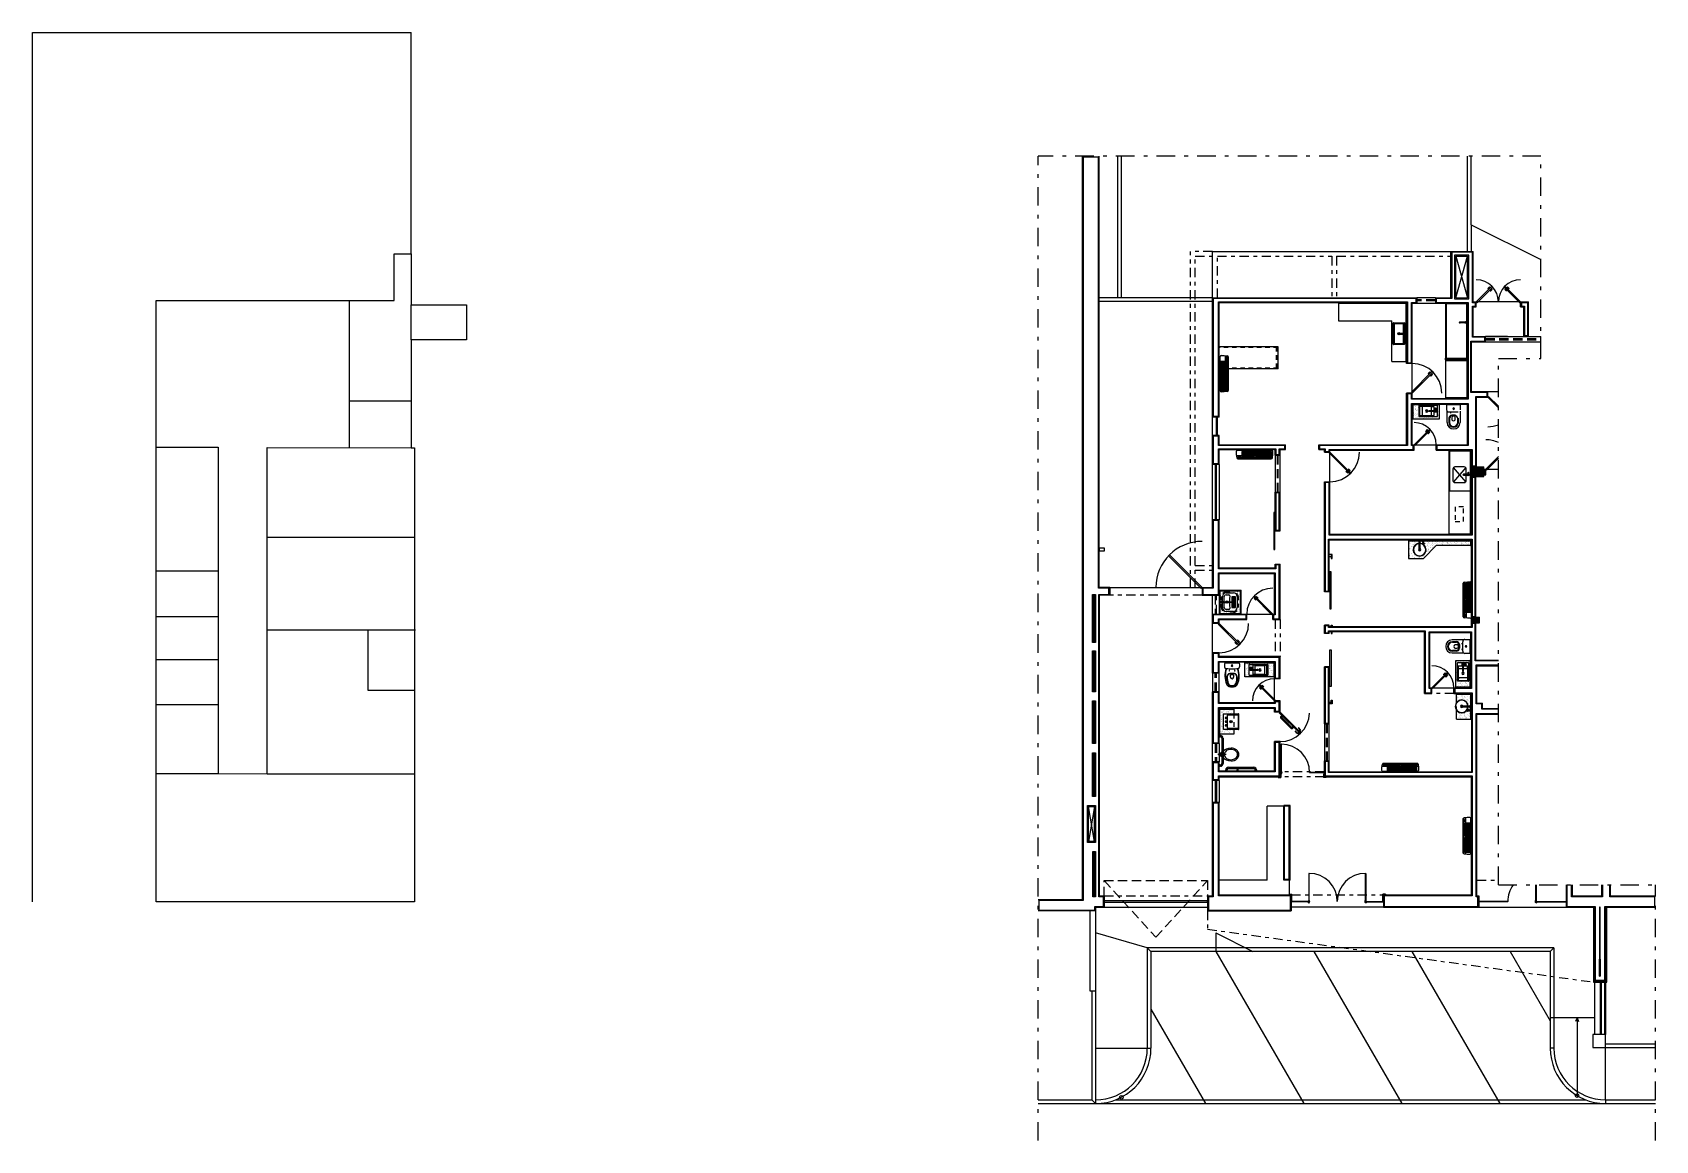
# Model space of a CAD drawing. Header units: millimetres. Extents: x 2317 to 2736, y 1295 to 1343.
# Drawn here: x 2589.22 to 2633.14, y 1301.69 to 1331.68 of the extents above; entities that cross this region are included whole.
import ezdxf

# ---------------------------------------------------------------- set-up
doc = ezdxf.new("R2010")
doc.units = ezdxf.units.MM
for name, pattern in [('CONTINU', [0]), ('DASHDOT', [1, 0.5, -0.25, 0, -0.25]), ('HIDDEN', [0.375, 0.25, -0.125]), ('HIDDEN2', [0.1875, 0.125, -0.0625])]:
    doc.linetypes.add(name, pattern=pattern)
for name, color, linetype in [('ARQUITETONICO', 8, 'Continuous'), ('BL-CRM-03', 7, 'Continuous'), ('LOUÇAS E METAIS', 5, 'Continuous'), ('PL5', 5, 'Continuous')]:
    doc.layers.add(name, color=color, linetype=linetype)

# ---------------------------------------------------------------- blocks, each defined once
blk = doc.blocks.new('*E10')
at = {"layer": 'LOUÇAS E METAIS'}
blk.add_ellipse((487, -52), major_axis=(0, -4.75), ratio=0.103175, start_param=0, end_param=3.141593, dxfattribs=at)
blk = doc.blocks.new('*E9')
at = {"layer": 'PL5'}
for start_param, end_param in [(6.280062, 6.283074), (3.141482, 3.144722)]:
    blk.add_ellipse((267.39, 16.211), major_axis=(-0.0103, 0), ratio=0.866025, start_param=start_param, end_param=end_param, dxfattribs=at)
blk = doc.blocks.new('*E8')
at = {"layer": 'LOUÇAS E METAIS', "extrusion": (0, 0, -1)}
blk.add_ellipse((0, 0.045), major_axis=(0.00475, 0), ratio=0.103175, start_param=0, end_param=3.141593, dxfattribs=at)

msp = doc.modelspace()

# ---------------------------------------------------------------- hatches: boundary and pattern name
at = {"layer": 'ARQUITETONICO'}
h = msp.add_hatch(color=256, dxfattribs=at)
h.dxf.hatch_style = 1
h.paths.add_polyline_path([(2626.401, 1323.544), (2626.401, 1323.518), (2626.196, 1323.518), (2626.195, 1323.531), (2626.196, 1323.544)])
h = msp.add_hatch(color=256, dxfattribs=at)
h.dxf.hatch_style = 1
h.paths.add_polyline_path([(2626.408, 1323.565), (2626.408, 1323.531), (2626.401, 1323.531), (2626.401, 1323.565)])
h = msp.add_hatch(color=256, dxfattribs=at)
h.dxf.hatch_style = 1
h.paths.add_polyline_path([(2626.408, 1323.531), (2626.408, 1323.394), (2626.401, 1323.394), (2626.401, 1323.531)])
h = msp.add_hatch(color=256, dxfattribs=at)
h.dxf.hatch_style = 1
h.paths.add_polyline_path([(2626.338, 1323.461), (2626.338, 1323.434), (2626.327, 1323.434), (2626.327, 1323.461)])
h = msp.add_hatch(color=256, dxfattribs=at)
h.dxf.hatch_style = 1
h.paths.add_polyline_path([(2626.338, 1323.434), (2626.338, 1323.423), (2626.327, 1323.423), (2626.327, 1323.434)])
h = msp.add_hatch(color=256, dxfattribs=at)
h.dxf.hatch_style = 1
h.paths.add_polyline_path([(2626.338, 1323.422), (2626.338, 1323.396), (2626.327, 1323.396), (2626.327, 1323.423)])
h = msp.add_hatch(color=256, dxfattribs=at)
h.dxf.hatch_style = 1
h.paths.add_polyline_path([(2626.372, 1323.434), (2626.372, 1323.423), (2626.338, 1323.423), (2626.338, 1323.434)])
h = msp.add_hatch(color=256, dxfattribs=at)
h.dxf.hatch_style = 1
h.paths.add_polyline_path([(2626.382, 1323.441), (2626.382, 1323.416), (2626.372, 1323.416), (2626.372, 1323.441)])
h = msp.add_hatch(color=256, dxfattribs=at)
h.dxf.hatch_style = 1
h.paths.add_polyline_path([(2626.396, 1323.445), (2626.396, 1323.412), (2626.382, 1323.412), (2626.382, 1323.445)])
h = msp.add_hatch(color=256, dxfattribs=at)
h.dxf.hatch_style = 1
h.paths.add_polyline_path([(2626.401, 1323.454), (2626.401, 1323.402), (2626.396, 1323.402), (2626.396, 1323.454)])
h = msp.add_hatch(color=256, dxfattribs=at)
h.dxf.hatch_style = 1
h.paths.add_polyline_path([(2628.058, 1322.821), (2627.458, 1322.821), (2627.458, 1322.841), (2628.058, 1322.841)])
h = msp.add_hatch(color=256, dxfattribs=at)
h.dxf.hatch_style = 1
h.paths.add_polyline_path([(2628.501, 1319.928), (2628.16, 1319.928), (2628.16, 1319.658), (2628.501, 1319.658)])
h = msp.add_hatch(color=256, dxfattribs=at)
h.dxf.hatch_style = 1
h.paths.add_polyline_path([(2626.725, 1317.922), (2626.759, 1317.922), (2626.759, 1317.915), (2626.725, 1317.915)])
h = msp.add_hatch(color=256, dxfattribs=at)
h.dxf.hatch_style = 1
h.paths.add_polyline_path([(2626.746, 1317.915), (2626.772, 1317.915), (2626.772, 1317.71), (2626.759, 1317.709), (2626.746, 1317.71)])
h = msp.add_hatch(color=256, dxfattribs=at)
h.dxf.hatch_style = 1
h.paths.add_polyline_path([(2626.759, 1317.922), (2626.896, 1317.922), (2626.896, 1317.915), (2626.759, 1317.915)])
h = msp.add_hatch(color=256, dxfattribs=at)
h.dxf.hatch_style = 1
h.paths.add_polyline_path([(2626.829, 1317.852), (2626.856, 1317.852), (2626.856, 1317.841), (2626.829, 1317.841)])
h = msp.add_hatch(color=256, dxfattribs=at)
h.dxf.hatch_style = 1
h.paths.add_polyline_path([(2626.836, 1317.915), (2626.888, 1317.915), (2626.888, 1317.91), (2626.836, 1317.91)])
h = msp.add_hatch(color=256, dxfattribs=at)
h.dxf.hatch_style = 1
h.paths.add_polyline_path([(2626.845, 1317.91), (2626.878, 1317.91), (2626.878, 1317.896), (2626.845, 1317.896)])
h = msp.add_hatch(color=256, dxfattribs=at)
h.dxf.hatch_style = 1
h.paths.add_polyline_path([(2626.849, 1317.896), (2626.875, 1317.896), (2626.875, 1317.886), (2626.849, 1317.886)])
h = msp.add_hatch(color=256, dxfattribs=at)
h.dxf.hatch_style = 1
h.paths.add_polyline_path([(2626.856, 1317.886), (2626.867, 1317.886), (2626.867, 1317.852), (2626.856, 1317.852)])
h = msp.add_hatch(color=256, dxfattribs=at)
h.dxf.hatch_style = 1
h.paths.add_polyline_path([(2626.856, 1317.852), (2626.867, 1317.852), (2626.867, 1317.841), (2626.856, 1317.841)])
h = msp.add_hatch(color=256, dxfattribs=at)
h.dxf.hatch_style = 1
h.paths.add_polyline_path([(2626.868, 1317.852), (2626.894, 1317.852), (2626.894, 1317.841), (2626.867, 1317.841)])
h = msp.add_hatch(color=256, dxfattribs=at)
h.dxf.hatch_style = 1
h.paths.add_polyline_path([(2628.381, 1315.857), (2628.16, 1315.857), (2628.16, 1315.702), (2628.381, 1315.702)])
h = msp.add_hatch(color=256, dxfattribs=at)
h.dxf.hatch_style = 1
h.paths.add_polyline_path([(2628.133, 1313.455), (2628.133, 1313.429), (2627.928, 1313.429), (2627.927, 1313.442), (2627.928, 1313.455)])
h = msp.add_hatch(color=256, dxfattribs=at)
h.dxf.hatch_style = 1
h.paths.add_polyline_path([(2628.14, 1313.476), (2628.14, 1313.442), (2628.133, 1313.442), (2628.133, 1313.476)])
h = msp.add_hatch(color=256, dxfattribs=at)
h.dxf.hatch_style = 1
h.paths.add_polyline_path([(2628.14, 1313.442), (2628.14, 1313.305), (2628.133, 1313.305), (2628.133, 1313.442)])
h = msp.add_hatch(color=256, dxfattribs=at)
h.dxf.hatch_style = 1
h.paths.add_polyline_path([(2628.07, 1313.372), (2628.07, 1313.345), (2628.059, 1313.345), (2628.059, 1313.371)])
h = msp.add_hatch(color=256, dxfattribs=at)
h.dxf.hatch_style = 1
h.paths.add_polyline_path([(2628.07, 1313.345), (2628.07, 1313.334), (2628.059, 1313.334), (2628.059, 1313.344)])
h = msp.add_hatch(color=256, dxfattribs=at)
h.dxf.hatch_style = 1
h.paths.add_polyline_path([(2628.07, 1313.333), (2628.07, 1313.307), (2628.059, 1313.307), (2628.059, 1313.333)])
h = msp.add_hatch(color=256, dxfattribs=at)
h.dxf.hatch_style = 1
h.paths.add_polyline_path([(2628.104, 1313.344), (2628.104, 1313.334), (2628.07, 1313.334), (2628.07, 1313.344)])
h = msp.add_hatch(color=256, dxfattribs=at)
h.dxf.hatch_style = 1
h.paths.add_polyline_path([(2628.114, 1313.352), (2628.114, 1313.326), (2628.104, 1313.326), (2628.104, 1313.352)])
h = msp.add_hatch(color=256, dxfattribs=at)
h.dxf.hatch_style = 1
h.paths.add_polyline_path([(2628.128, 1313.355), (2628.128, 1313.323), (2628.114, 1313.323), (2628.114, 1313.355)])
h = msp.add_hatch(color=256, dxfattribs=at)
h.dxf.hatch_style = 1
h.paths.add_polyline_path([(2628.133, 1313.365), (2628.133, 1313.313), (2628.128, 1313.313), (2628.128, 1313.365)])
h = msp.add_hatch(color=256, dxfattribs=at)
h.paths.add_polyline_path([(2621.344, 1312.676), (2621.333, 1312.676), (2621.333, 1312.601), (2621.344, 1312.601)])
h.paths.add_polyline_path([(2621.344, 1311.875), (2621.333, 1311.875), (2621.333, 1311.801), (2621.344, 1311.801)])
for points in [[(2621.367, 1312.654), (2621.344, 1312.654), (2621.344, 1312.622), (2621.367, 1312.622), (2621.367, 1312.622, -0.414213), (2621.407, 1312.582), (2621.407, 1311.894, -0.000829), (2621.407, 1311.894, -0.412105), (2621.367, 1311.854), (2621.344, 1311.854), (2621.344, 1311.822), (2621.367, 1311.822, 0.412771), (2621.439, 1311.894), (2621.439, 1312.582, 0.414214)], [(2621.513, 1311.722), (2621.513, 1311.699), (2621.545, 1311.699), (2621.545, 1311.722), (2621.545, 1311.722, -0.414213), (2621.585, 1311.762), (2622.273, 1311.762, -0.000829), (2622.273, 1311.762, -0.412105), (2622.313, 1311.722), (2622.313, 1311.699), (2622.345, 1311.699), (2622.345, 1311.722, 0.412771), (2622.273, 1311.794), (2621.585, 1311.794, 0.414214)]]:
    msp.add_hatch(color=256, dxfattribs=at).paths.add_polyline_path(points)
h = msp.add_hatch(color=256, dxfattribs=at)
h.paths.add_polyline_path([(2621.491, 1311.699), (2621.491, 1311.688), (2621.566, 1311.688), (2621.566, 1311.699)])
h.paths.add_polyline_path([(2622.292, 1311.699), (2622.292, 1311.688), (2622.366, 1311.688), (2622.366, 1311.699)])
h = msp.add_hatch(color=256, dxfattribs=at)
h.dxf.hatch_style = 1
h.paths.add_polyline_path([(2621.82, 1311.726), (2621.825, 1311.735, 1.211606)], flags=16)
h.paths.add_polyline_path([(2621.846, 1311.726, 1.211606), (2621.841, 1311.735)], flags=16)
h.paths.add_polyline_path([(2621.806, 1311.696), (2621.86, 1311.696), (2621.84, 1311.737), (2621.84, 1311.74), (2621.846, 1311.766, 0.775983), (2621.82, 1311.766), (2621.826, 1311.74), (2621.826, 1311.737)])
h.paths.add_polyline_path([(2621.858, 1311.697), (2621.808, 1311.697), (2621.827, 1311.737), (2621.827, 1311.74), (2621.821, 1311.766, -0.761197), (2621.844, 1311.766), (2621.839, 1311.74), (2621.839, 1311.737)], flags=16)
h = msp.add_hatch(color=256, dxfattribs=at)
h.dxf.hatch_style = 1
h.paths.add_polyline_path([(2621.812, 1311.688), (2621.854, 1311.688, 0.414214), (2621.86, 1311.693), (2621.86, 1311.696), (2621.806, 1311.696), (2621.806, 1311.693, 0.414214)])
h.paths.add_polyline_path([(2621.808, 1311.697), (2621.858, 1311.697), (2621.839, 1311.737), (2621.827, 1311.737)])
h.paths.add_polyline_path([(2621.827, 1311.74), (2621.839, 1311.74), (2621.844, 1311.766, 0.761197), (2621.821, 1311.766)])
h.paths.add_polyline_path([(2621.827, 1311.737), (2621.839, 1311.737), (2621.839, 1311.74), (2621.827, 1311.74)])
h = msp.add_hatch(color=256, dxfattribs=at)
h.dxf.hatch_style = 1
h.paths.add_polyline_path([(2623.003, 1311.518), (2622.983, 1311.538), (2622.983, 1311.618), (2623.003, 1311.618)])
h.paths.add_polyline_path([(2623.003, 1311.518), (2622.933, 1311.518), (2622.933, 1311.538), (2622.983, 1311.538)])
h = msp.add_hatch(color=256, dxfattribs=at)
h.dxf.hatch_style = 1
h.paths.add_polyline_path([(2624.163, 1311.518), (2624.183, 1311.538), (2624.183, 1311.618), (2624.163, 1311.618)])
h.paths.add_polyline_path([(2624.163, 1311.518), (2624.233, 1311.518), (2624.233, 1311.538), (2624.183, 1311.538)])
h = msp.add_hatch(color=256, dxfattribs=at)
h.dxf.hatch_style = 1
h.paths.add_polyline_path([(2623.303, 1308.358), (2623.283, 1308.338), (2623.283, 1308.165), (2623.303, 1308.165)])
h.paths.add_polyline_path([(2623.303, 1308.358), (2623.233, 1308.358), (2623.233, 1308.338), (2623.283, 1308.338)])
h = msp.add_hatch(color=256, dxfattribs=at)
h.dxf.hatch_style = 1
h.paths.add_polyline_path([(2625.763, 1308.358), (2625.783, 1308.338), (2625.783, 1308.165), (2625.763, 1308.165)])
h.paths.add_polyline_path([(2625.763, 1308.358), (2625.833, 1308.358), (2625.833, 1308.338), (2625.783, 1308.338)])
h = msp.add_hatch(color=256, dxfattribs=at)
h.dxf.hatch_style = 1
h.paths.add_polyline_path([(2631.466, 1308.01), (2631.466, 1305.981), (2631.824, 1305.981), (2631.824, 1308.01), (2631.82, 1308.01), (2631.82, 1305.985), (2631.47, 1305.985), (2631.47, 1308.01)])

# ---------------------------------------------------------------- linework, layer by layer
at = {"layer": 'ARQUITETONICO', "linetype": 'DASHDOT'}
for p, q in [((2616.436, 1301.692), (2616.436, 1328.328)), ((2630.042, 1328.328), (2616.436, 1328.328)), ((2630.042, 1322.855), (2630.042, 1328.328)), ((2628.895, 1322.855), (2630.042, 1322.855)), ((2628.895, 1308.61), (2628.895, 1322.855)), ((2628.895, 1322.855), (2630.042, 1322.855)), ((2628.895, 1308.61), (2628.895, 1322.855)), ((2628.895, 1308.61), (2633.145, 1308.61)), ((2633.145, 1301.692), (2633.145, 1308.61))]:
    msp.add_line(p, q, dxfattribs=at)
at = {"layer": 'ARQUITETONICO'}
for p, q in [((2617.636, 1308.21), (2617.636, 1328.328)), ((2618.069, 1328.308), (2617.656, 1328.308)), ((2617.656, 1328.308), (2617.656, 1308.19)), ((2618.069, 1316.636), (2618.069, 1328.308)), ((2618.089, 1316.656), (2618.089, 1328.328)), ((2618.589, 1324.502), (2618.589, 1328.328)), ((2618.689, 1324.502), (2618.689, 1328.328)), ((2628.058, 1325.752), (2628.058, 1328.328)), ((2628.158, 1326.473), (2628.158, 1328.328)), ((2628.158, 1326.473), (2630.042, 1325.534)), ((2628.158, 1326.473), (2628.158, 1325.752)), ((2621.156, 1325.752), (2627.608, 1325.752)), ((2621.156, 1324.502), (2621.156, 1325.752)), ((2627.608, 1324.502), (2627.608, 1325.752)), ((2627.608, 1325.752), (2628.208, 1325.752)), ((2628.188, 1325.732), (2627.628, 1325.732)), ((2627.628, 1325.732), (2627.628, 1324.482)), ((2628.188, 1324.365), (2628.188, 1325.732)), ((2628.208, 1324.385), (2628.208, 1325.752)), ((2628.088, 1325.652), (2627.708, 1325.652)), ((2627.708, 1325.652), (2627.708, 1324.472)), ((2627.738, 1324.502), (2627.738, 1325.622)), ((2627.738, 1325.622), (2628.058, 1325.622)), ((2627.738, 1324.502), (2628.058, 1325.622)), ((2627.738, 1325.622), (2628.058, 1324.502)), ((2628.058, 1324.502), (2628.058, 1325.622)), ((2628.088, 1324.472), (2628.088, 1325.652)), ((2618.589, 1324.502), (2618.089, 1324.502)), ((2621.156, 1324.402), (2618.089, 1324.402)), ((2621.156, 1324.502), (2618.589, 1324.502)), ((2621.156, 1321.272), (2621.156, 1324.502)), ((2621.156, 1324.502), (2626.686, 1324.502)), ((2626.666, 1324.482), (2621.176, 1324.482)), ((2621.176, 1324.482), (2621.176, 1321.292)), ((2626.666, 1324.372), (2626.666, 1324.482)), ((2626.686, 1324.502), (2626.686, 1324.352)), ((2627.186, 1324.502), (2626.686, 1324.502)), ((2627.186, 1324.502), (2627.608, 1324.502)), ((2627.186, 1324.502), (2627.186, 1324.352)), ((2627.628, 1324.482), (2627.206, 1324.482)), ((2627.206, 1324.482), (2627.206, 1324.372)), ((2627.708, 1324.472), (2628.088, 1324.472)), ((2627.738, 1324.502), (2628.058, 1324.502)), ((2628.717, 1324.809), (2628.293, 1324.385)), ((2628.314, 1324.364), (2628.738, 1324.788)), ((2628.652, 1324.793), (2628.606, 1324.747)), ((2628.606, 1324.747), (2628.611, 1324.742)), ((2628.653, 1324.778), (2628.611, 1324.742)), ((2628.677, 1324.769), (2628.652, 1324.793)), ((2628.67, 1324.762), (2628.653, 1324.778)), ((2628.708, 1324.724), (2628.671, 1324.682)), ((2628.676, 1324.677), (2628.671, 1324.682)), ((2628.722, 1324.723), (2628.676, 1324.677)), ((2628.691, 1324.74), (2628.708, 1324.724)), ((2628.698, 1324.747), (2628.722, 1324.723)), ((2628.738, 1324.788), (2628.717, 1324.809)), ((2629.047, 1324.788), (2629.069, 1324.809)), ((2629.472, 1324.364), (2629.047, 1324.788)), ((2629.088, 1324.747), (2629.064, 1324.723)), ((2629.064, 1324.723), (2629.11, 1324.677)), ((2629.069, 1324.809), (2629.493, 1324.385)), ((2629.095, 1324.74), (2629.078, 1324.724)), ((2629.078, 1324.724), (2629.114, 1324.682)), ((2629.109, 1324.769), (2629.134, 1324.793)), ((2629.11, 1324.677), (2629.114, 1324.682)), ((2629.116, 1324.762), (2629.133, 1324.778)), ((2629.133, 1324.778), (2629.175, 1324.742)), ((2629.134, 1324.793), (2629.18, 1324.747)), ((2629.18, 1324.747), (2629.175, 1324.742)), ((2621.313, 1324.392), (2626.428, 1324.392)), ((2621.313, 1321.292), (2621.313, 1324.392)), ((2621.333, 1321.272), (2621.333, 1324.372)), ((2621.333, 1324.372), (2626.408, 1324.372)), ((2624.563, 1324.372), (2624.563, 1324.352)), ((2624.563, 1324.352), (2626.388, 1324.352)), ((2624.563, 1324.352), (2624.563, 1323.872)), ((2626.388, 1324.352), (2626.388, 1322.772)), ((2626.408, 1322.722), (2626.408, 1324.372)), ((2626.428, 1324.392), (2626.428, 1322.742)), ((2626.538, 1322.742), (2626.538, 1324.372)), ((2626.538, 1324.372), (2626.666, 1324.372)), ((2626.558, 1322.722), (2626.558, 1324.352)), ((2626.558, 1324.352), (2626.686, 1324.352)), ((2626.686, 1324.352), (2627.186, 1324.352)), ((2627.186, 1324.352), (2628.058, 1324.352)), ((2627.206, 1324.372), (2628.078, 1324.372)), ((2627.458, 1324.332), (2627.458, 1324.352)), ((2627.458, 1324.332), (2627.458, 1322.861)), ((2628.038, 1324.332), (2627.458, 1324.332)), ((2627.478, 1324.332), (2627.478, 1322.861)), ((2628.038, 1322.861), (2628.038, 1324.332)), ((2628.058, 1321.772), (2628.058, 1324.352)), ((2628.078, 1324.372), (2628.078, 1321.752)), ((2628.273, 1324.365), (2628.188, 1324.365)), ((2628.188, 1323.435), (2628.188, 1324.275)), ((2628.188, 1324.275), (2628.273, 1324.275)), ((2628.208, 1324.385), (2628.293, 1324.385)), ((2628.208, 1324.255), (2628.293, 1324.255)), ((2628.208, 1323.455), (2628.208, 1324.255)), ((2628.273, 1324.275), (2628.273, 1324.365)), ((2628.293, 1324.385), (2628.314, 1324.364)), ((2629.493, 1324.385), (2628.293, 1324.385)), ((2628.293, 1324.255), (2628.293, 1324.385)), ((2629.493, 1324.385), (2629.472, 1324.364)), ((2629.493, 1324.385), (2629.708, 1324.385)), ((2629.493, 1324.255), (2629.493, 1324.385)), ((2629.493, 1324.255), (2629.578, 1324.255)), ((2629.688, 1324.365), (2629.513, 1324.365)), ((2629.513, 1324.365), (2629.513, 1324.275)), ((2629.513, 1324.275), (2629.598, 1324.275)), ((2629.578, 1323.455), (2629.578, 1324.255)), ((2629.598, 1324.275), (2629.598, 1323.475)), ((2629.688, 1323.475), (2629.688, 1324.365)), ((2629.708, 1323.455), (2629.708, 1324.385)), ((2624.563, 1323.872), (2626.008, 1323.872)), ((2626.008, 1322.772), (2626.008, 1323.872)), ((2626.043, 1323.24), (2626.043, 1323.818)), ((2626.049, 1323.824), (2626.342, 1323.824)), ((2626.071, 1323.791), (2626.07, 1323.791)), ((2626.07, 1323.791), (2626.07, 1323.79)), ((2626.07, 1323.79), (2626.07, 1323.267)), ((2626.072, 1323.794), (2626.071, 1323.794)), ((2626.071, 1323.794), (2626.071, 1323.793)), ((2626.071, 1323.793), (2626.071, 1323.792)), ((2626.071, 1323.792), (2626.071, 1323.792)), ((2626.071, 1323.792), (2626.071, 1323.791)), ((2626.073, 1323.795), (2626.072, 1323.794)), ((2626.072, 1323.794), (2626.072, 1323.794)), ((2626.074, 1323.795), (2626.073, 1323.795)), ((2626.073, 1323.795), (2626.073, 1323.795)), ((2626.075, 1323.796), (2626.074, 1323.796)), ((2626.074, 1323.796), (2626.074, 1323.795)), ((2626.076, 1323.796), (2626.075, 1323.796)), ((2626.075, 1323.796), (2626.075, 1323.796)), ((2626.315, 1323.796), (2626.076, 1323.796)), ((2626.076, 1323.796), (2626.076, 1323.796)), ((2626.316, 1323.796), (2626.315, 1323.796)), ((2626.315, 1323.796), (2626.315, 1323.796)), ((2626.317, 1323.796), (2626.316, 1323.796)), ((2626.316, 1323.796), (2626.316, 1323.796)), ((2626.317, 1323.795), (2626.317, 1323.796)), ((2626.318, 1323.795), (2626.317, 1323.795)), ((2626.319, 1323.794), (2626.318, 1323.795)), ((2626.318, 1323.795), (2626.318, 1323.795)), ((2626.32, 1323.793), (2626.319, 1323.794)), ((2626.319, 1323.794), (2626.319, 1323.794)), ((2626.319, 1323.794), (2626.319, 1323.794)), ((2626.32, 1323.792), (2626.32, 1323.793)), ((2626.32, 1323.791), (2626.32, 1323.792)), ((2626.32, 1323.792), (2626.32, 1323.792)), ((2626.32, 1323.79), (2626.32, 1323.791)), ((2626.32, 1323.791), (2626.32, 1323.791)), ((2626.32, 1323.267), (2626.32, 1323.79)), ((2626.348, 1323.818), (2626.348, 1323.24)), ((2627.982, 1323.842), (2627.846, 1323.842)), ((2627.982, 1323.823), (2627.846, 1323.823)), ((2627.992, 1323.837), (2627.968, 1323.837)), ((2627.968, 1323.837), (2627.968, 1323.827)), ((2627.992, 1323.827), (2627.968, 1323.827)), ((2627.982, 1323.843), (2627.982, 1323.837)), ((2627.982, 1323.843), (2628, 1323.843)), ((2627.982, 1323.827), (2627.982, 1323.821)), ((2627.982, 1323.821), (2628, 1323.821)), ((2627.993, 1323.839), (2627.992, 1323.839)), ((2627.993, 1323.825), (2627.992, 1323.825)), ((2627.992, 1323.825), (2627.992, 1323.825)), ((2627.993, 1323.839), (2628.012, 1323.839)), ((2627.993, 1323.825), (2628.012, 1323.825)), ((2628.021, 1323.832), (2628.005, 1323.847)), ((2628.005, 1323.817), (2628.021, 1323.832)), ((2628.038, 1323.844), (2628.038, 1323.82)), ((2622.933, 1323.172), (2621.333, 1323.172)), ((2622.933, 1322.572), (2622.933, 1323.172)), ((2626.342, 1323.234), (2626.049, 1323.234)), ((2626.07, 1323.267), (2626.07, 1323.267)), ((2626.07, 1323.267), (2626.071, 1323.266)), ((2626.071, 1323.266), (2626.071, 1323.265)), ((2626.071, 1323.265), (2626.071, 1323.265)), ((2626.071, 1323.265), (2626.071, 1323.264)), ((2626.071, 1323.264), (2626.071, 1323.264)), ((2626.071, 1323.264), (2626.072, 1323.263)), ((2626.072, 1323.263), (2626.072, 1323.263)), ((2626.072, 1323.263), (2626.073, 1323.262)), ((2626.073, 1323.262), (2626.073, 1323.262)), ((2626.073, 1323.262), (2626.074, 1323.262)), ((2626.074, 1323.262), (2626.074, 1323.262)), ((2626.074, 1323.262), (2626.075, 1323.261)), ((2626.075, 1323.261), (2626.075, 1323.261)), ((2626.075, 1323.261), (2626.076, 1323.261)), ((2626.076, 1323.261), (2626.076, 1323.261)), ((2626.076, 1323.261), (2626.315, 1323.261)), ((2626.315, 1323.261), (2626.315, 1323.261)), ((2626.315, 1323.261), (2626.316, 1323.261)), ((2626.316, 1323.261), (2626.317, 1323.262)), ((2626.316, 1323.261), (2626.316, 1323.261)), ((2626.317, 1323.262), (2626.317, 1323.262)), ((2626.317, 1323.262), (2626.318, 1323.262)), ((2626.318, 1323.262), (2626.319, 1323.263)), ((2626.318, 1323.262), (2626.318, 1323.262)), ((2626.319, 1323.263), (2626.319, 1323.264)), ((2626.319, 1323.264), (2626.32, 1323.264)), ((2626.319, 1323.263), (2626.319, 1323.263)), ((2626.32, 1323.266), (2626.32, 1323.267)), ((2626.32, 1323.267), (2626.32, 1323.267)), ((2626.32, 1323.265), (2626.32, 1323.266)), ((2626.32, 1323.264), (2626.32, 1323.265)), ((2626.32, 1323.265), (2626.32, 1323.265)), ((2628.144, 1321.939), (2628.144, 1323.325)), ((2628.144, 1323.325), (2628.522, 1323.325)), ((2628.164, 1323.305), (2628.542, 1323.305)), ((2628.164, 1321.959), (2628.164, 1323.305)), ((2628.522, 1323.435), (2628.188, 1323.435)), ((2628.208, 1323.455), (2628.542, 1323.455)), ((2628.522, 1323.325), (2628.522, 1323.435)), ((2629.135, 1323.455), (2628.542, 1323.455)), ((2628.542, 1323.305), (2628.542, 1323.455)), ((2628.542, 1323.455), (2630.042, 1323.455)), ((2628.542, 1323.305), (2630.042, 1323.305)), ((2629.598, 1323.475), (2629.688, 1323.475)), ((2630.042, 1323.305), (2630.042, 1323.455)), ((2626.008, 1322.772), (2626.388, 1322.772)), ((2626.388, 1322.772), (2626.408, 1322.772)), ((2626.558, 1322.722), (2626.408, 1322.722)), ((2626.428, 1322.742), (2626.538, 1322.742)), ((2626.558, 1321.922), (2626.558, 1322.722)), ((2627.458, 1322.841), (2627.458, 1322.861)), ((2627.458, 1322.861), (2628.038, 1322.861)), ((2627.458, 1322.825), (2627.474, 1322.841)), ((2627.458, 1322.821), (2627.458, 1322.841)), ((2627.458, 1322.841), (2628.058, 1322.841)), ((2628.058, 1322.821), (2627.458, 1322.821)), ((2627.458, 1322.821), (2627.458, 1322.801)), ((2627.458, 1322.801), (2627.458, 1321.792)), ((2627.458, 1322.801), (2628.038, 1322.801)), ((2627.482, 1322.821), (2627.502, 1322.841)), ((2627.51, 1322.821), (2627.53, 1322.841)), ((2627.538, 1322.821), (2627.558, 1322.841)), ((2627.567, 1322.821), (2627.587, 1322.841)), ((2627.595, 1322.821), (2627.615, 1322.841)), ((2627.623, 1322.821), (2627.643, 1322.841)), ((2627.652, 1322.821), (2627.672, 1322.841)), ((2627.68, 1322.821), (2627.7, 1322.841)), ((2627.708, 1322.821), (2627.728, 1322.841)), ((2627.736, 1322.821), (2627.756, 1322.841)), ((2627.765, 1322.821), (2627.785, 1322.841)), ((2627.793, 1322.821), (2627.813, 1322.841)), ((2627.821, 1322.821), (2627.841, 1322.841)), ((2627.849, 1322.821), (2627.869, 1322.841)), ((2627.878, 1322.821), (2627.898, 1322.841)), ((2627.906, 1322.821), (2627.926, 1322.841)), ((2627.934, 1322.821), (2627.954, 1322.841)), ((2627.963, 1322.821), (2627.983, 1322.841)), ((2627.991, 1322.821), (2628.011, 1322.841)), ((2628.019, 1322.821), (2628.039, 1322.841)), ((2628.038, 1322.801), (2628.038, 1321.792)), ((2628.047, 1322.821), (2628.058, 1322.831)), ((2622.933, 1322.572), (2621.333, 1322.572)), ((2626.537, 1321.943), (2627.102, 1322.509)), ((2627.124, 1322.488), (2626.558, 1321.922)), ((2627.038, 1322.493), (2626.992, 1322.447)), ((2626.992, 1322.447), (2626.996, 1322.442)), ((2627.038, 1322.478), (2626.996, 1322.442)), ((2627.062, 1322.468), (2627.038, 1322.493)), ((2627.055, 1322.461), (2627.038, 1322.478)), ((2627.093, 1322.423), (2627.057, 1322.381)), ((2627.061, 1322.377), (2627.057, 1322.381)), ((2627.107, 1322.423), (2627.061, 1322.377)), ((2627.076, 1322.44), (2627.093, 1322.423)), ((2627.083, 1322.447), (2627.107, 1322.423)), ((2627.102, 1322.509), (2627.124, 1322.488)), ((2626.408, 1320.522), (2626.408, 1321.922)), ((2626.558, 1321.922), (2626.408, 1321.922)), ((2626.538, 1321.902), (2626.428, 1321.902)), ((2626.428, 1321.902), (2626.428, 1320.502)), ((2626.558, 1321.922), (2626.537, 1321.943)), ((2626.538, 1321.752), (2626.538, 1321.902)), ((2626.558, 1321.772), (2626.558, 1321.922)), ((2626.558, 1321.772), (2628.058, 1321.772)), ((2628.038, 1321.792), (2627.458, 1321.792)), ((2627.458, 1321.792), (2627.458, 1321.772)), ((2628.587, 1321.939), (2628.144, 1321.939)), ((2628.164, 1321.959), (2628.607, 1321.959)), ((2628.28, 1319.948), (2628.28, 1321.829)), ((2628.28, 1321.829), (2628.587, 1321.829)), ((2628.3, 1321.809), (2628.607, 1321.809)), ((2628.3, 1319.928), (2628.3, 1321.809)), ((2628.587, 1321.829), (2628.587, 1321.939)), ((2628.607, 1321.809), (2628.607, 1321.959)), ((2628.607, 1321.959), (2628.895, 1321.959)), ((2628.607, 1321.809), (2628.628, 1321.83)), ((2628.895, 1321.521), (2628.607, 1321.809)), ((2628.628, 1321.83), (2628.895, 1321.563)), ((2628.078, 1321.752), (2626.538, 1321.752)), ((2626.538, 1321.642), (2628.078, 1321.642)), ((2626.538, 1320.502), (2626.538, 1321.642)), ((2626.558, 1320.522), (2626.558, 1321.622)), ((2626.558, 1321.622), (2628.058, 1321.622)), ((2627.301, 1321.602), (2626.578, 1321.602)), ((2626.578, 1321.602), (2626.578, 1321.222)), ((2626.589, 1321.601), (2626.589, 1321.601)), ((2626.59, 1321.556), (2626.59, 1321.556)), ((2626.592, 1321.37), (2626.592, 1321.37)), ((2626.593, 1321.519), (2626.593, 1321.519)), ((2626.596, 1321.421), (2626.596, 1321.421)), ((2626.601, 1321.361), (2626.601, 1321.361)), ((2626.604, 1321.392), (2626.604, 1321.392)), ((2626.614, 1321.341), (2626.614, 1321.341)), ((2626.623, 1321.583), (2626.623, 1321.583)), ((2626.636, 1321.475), (2626.636, 1321.475)), ((2626.64, 1321.51), (2626.64, 1321.51)), ((2626.644, 1321.569), (2626.644, 1321.569)), ((2626.65, 1321.501), (2626.65, 1321.501)), ((2626.654, 1321.566), (2626.654, 1321.566)), ((2626.657, 1321.468), (2626.657, 1321.468)), ((2626.661, 1321.37), (2626.661, 1321.37)), ((2626.662, 1321.479), (2626.662, 1321.479)), ((2626.664, 1321.455), (2626.664, 1321.455)), ((2626.683, 1321.35), (2626.683, 1321.35)), ((2626.685, 1321.442), (2626.685, 1321.442)), ((2626.694, 1321.461), (2626.694, 1321.461)), ((2626.704, 1321.484), (2626.704, 1321.484)), ((2626.705, 1321.328), (2626.705, 1321.328)), ((2626.709, 1321.354), (2626.709, 1321.354)), ((2626.721, 1321.52), (2626.721, 1321.52)), ((2626.726, 1321.521), (2626.726, 1321.521)), ((2626.729, 1321.423), (2626.729, 1321.423)), ((2626.732, 1321.325), (2626.732, 1321.325)), ((2626.742, 1321.601), (2626.742, 1321.601)), ((2626.742, 1321.577), (2626.742, 1321.287)), ((2627.237, 1321.582), (2626.747, 1321.582)), ((2626.762, 1321.312), (2626.762, 1321.552)), ((2626.828, 1321.551), (2626.765, 1321.559)), ((2626.772, 1321.562), (2627.138, 1321.562)), ((2626.781, 1321.583), (2626.781, 1321.583)), ((2626.791, 1321.571), (2626.791, 1321.571)), ((2626.802, 1321.569), (2626.802, 1321.569)), ((2626.825, 1321.544), (2626.825, 1321.32)), ((2627.074, 1321.554), (2626.835, 1321.554)), ((2626.924, 1321.572), (2626.924, 1321.572)), ((2626.939, 1321.583), (2626.939, 1321.583)), ((2626.946, 1321.599), (2626.946, 1321.599)), ((2626.955, 1321.591), (2626.955, 1321.591)), ((2626.96, 1321.57), (2626.96, 1321.57)), ((2627.054, 1321.572), (2627.054, 1321.572)), ((2627.081, 1321.551), (2627.145, 1321.559)), ((2627.084, 1321.442), (2627.084, 1321.544)), ((2627.084, 1321.32), (2627.084, 1321.422)), ((2627.097, 1321.584), (2627.097, 1321.584)), ((2627.119, 1321.57), (2627.119, 1321.57)), ((2627.148, 1321.552), (2627.148, 1321.442)), ((2627.148, 1321.422), (2627.148, 1321.312)), ((2627.152, 1321.595), (2627.152, 1321.595)), ((2627.174, 1321.454), (2627.174, 1321.473)), ((2627.192, 1321.577), (2627.192, 1321.577)), ((2627.205, 1321.454), (2627.205, 1321.474)), ((2627.242, 1321.287), (2627.242, 1321.577)), ((2627.251, 1321.556), (2627.251, 1321.556)), ((2627.255, 1321.584), (2627.255, 1321.584)), ((2627.256, 1321.526), (2627.256, 1321.526)), ((2627.256, 1321.499), (2627.256, 1321.499)), ((2627.256, 1321.426), (2627.256, 1321.426)), ((2627.259, 1321.428), (2627.259, 1321.428)), ((2627.262, 1321.33), (2627.262, 1321.33)), ((2627.277, 1321.57), (2627.277, 1321.57)), ((2627.296, 1321.457), (2627.296, 1321.457)), ((2627.298, 1321.431), (2627.298, 1321.431)), ((2627.301, 1321.622), (2627.301, 1321.602)), ((2627.491, 1321.599), (2627.491, 1321.47)), ((2627.865, 1321.602), (2627.494, 1321.602)), ((2627.504, 1321.123), (2627.504, 1321.431)), ((2627.552, 1321.408), (2627.807, 1321.408)), ((2627.854, 1321.431), (2627.854, 1321.123)), ((2627.868, 1321.47), (2627.868, 1321.599)), ((2628.058, 1320.522), (2628.058, 1321.622)), ((2628.078, 1321.642), (2628.078, 1320.502)), ((2621.333, 1321.272), (2621.156, 1321.272)), ((2621.156, 1320.772), (2621.156, 1321.272)), ((2621.176, 1321.292), (2621.313, 1321.292)), ((2621.253, 1321.272), (2621.253, 1320.772)), ((2621.283, 1321.272), (2621.283, 1320.772)), ((2626.578, 1321.222), (2626.558, 1321.222)), ((2626.599, 1321.323), (2626.599, 1321.323)), ((2626.603, 1321.225), (2626.603, 1321.225)), ((2627.032, 1320.946), (2626.608, 1320.522)), ((2626.629, 1320.501), (2627.053, 1320.925)), ((2626.645, 1321.321), (2626.645, 1321.321)), ((2626.645, 1321.265), (2626.645, 1321.265)), ((2626.664, 1321.272), (2626.664, 1321.272)), ((2626.696, 1321.275), (2626.696, 1321.275)), ((2626.705, 1321.266), (2626.705, 1321.266)), ((2626.726, 1321.315), (2626.726, 1321.315)), ((2626.73, 1321.225), (2626.73, 1321.225)), ((2626.736, 1321.227), (2626.736, 1321.227)), ((2626.747, 1321.282), (2627.237, 1321.282)), ((2626.749, 1321.225), (2626.749, 1321.225)), ((2626.756, 1321.228), (2626.756, 1321.228)), ((2626.828, 1321.313), (2626.765, 1321.305)), ((2627.138, 1321.302), (2626.772, 1321.302)), ((2626.797, 1321.234), (2626.797, 1321.234)), ((2626.835, 1321.31), (2626.955, 1321.31)), ((2626.866, 1321.243), (2626.866, 1321.243)), ((2626.866, 1321.226), (2626.866, 1321.226)), ((2626.893, 1321.246), (2626.893, 1321.246)), ((2626.967, 1320.93), (2626.921, 1320.884)), ((2626.968, 1320.915), (2626.926, 1320.879)), ((2626.934, 1321.252), (2626.934, 1321.252)), ((2626.953, 1321.224), (2626.953, 1321.224)), ((2626.955, 1321.31), (2627.074, 1321.31)), ((2626.992, 1320.906), (2626.967, 1320.93)), ((2626.985, 1320.899), (2626.968, 1320.915)), ((2627.003, 1321.261), (2627.003, 1321.261)), ((2627.003, 1321.231), (2627.003, 1321.231)), ((2627.013, 1320.884), (2627.037, 1320.86)), ((2627.053, 1320.925), (2627.032, 1320.946)), ((2627.081, 1321.313), (2627.145, 1321.305)), ((2627.115, 1321.26), (2627.115, 1321.26)), ((2627.136, 1321.233), (2627.136, 1321.233)), ((2627.258, 1321.313), (2627.258, 1321.313)), ((2627.266, 1321.232), (2627.266, 1321.232)), ((2627.267, 1321.304), (2627.267, 1321.304)), ((2627.277, 1321.297), (2627.277, 1321.297)), ((2627.278, 1321.266), (2627.278, 1321.266)), ((2627.55, 1321.239), (2627.55, 1321.128)), ((2627.568, 1321.228), (2627.568, 1321.128)), ((2627.728, 1321.321), (2627.631, 1321.321)), ((2627.71, 1321.31), (2627.649, 1321.31)), ((2627.791, 1321.128), (2627.791, 1321.228)), ((2627.809, 1321.128), (2627.809, 1321.239)), ((2621.156, 1319.99), (2621.156, 1320.772)), ((2621.333, 1320.772), (2621.156, 1320.772)), ((2621.313, 1320.752), (2621.176, 1320.752)), ((2621.176, 1320.752), (2621.176, 1320.01)), ((2621.313, 1320.502), (2621.313, 1320.752)), ((2623.113, 1320.502), (2621.313, 1320.502)), ((2621.333, 1320.522), (2621.333, 1320.772)), ((2621.333, 1320.522), (2623.133, 1320.522)), ((2621.333, 1320.522), (2623.133, 1320.522)), ((2623.113, 1320.412), (2623.113, 1320.502)), ((2623.133, 1320.392), (2623.133, 1320.522)), ((2624.033, 1320.522), (2626.408, 1320.522)), ((2624.033, 1320.392), (2624.033, 1320.522)), ((2626.428, 1320.502), (2624.053, 1320.502)), ((2624.053, 1320.502), (2624.053, 1320.412)), ((2626.588, 1320.502), (2626.538, 1320.502)), ((2626.558, 1320.522), (2626.608, 1320.522)), ((2626.588, 1320.392), (2626.588, 1320.502)), ((2626.608, 1320.372), (2626.608, 1320.522)), ((2626.608, 1320.522), (2627.208, 1320.522)), ((2626.608, 1320.522), (2626.629, 1320.501)), ((2626.921, 1320.884), (2626.926, 1320.879)), ((2627.023, 1320.861), (2626.986, 1320.819)), ((2626.991, 1320.814), (2626.986, 1320.819)), ((2627.037, 1320.86), (2626.991, 1320.814)), ((2627.006, 1320.877), (2627.023, 1320.861)), ((2627.208, 1320.372), (2627.208, 1320.522)), ((2627.208, 1320.522), (2628.058, 1320.522)), ((2628.078, 1320.502), (2627.228, 1320.502)), ((2627.228, 1320.502), (2627.228, 1320.392)), ((2621.176, 1320.01), (2621.313, 1320.01)), ((2621.313, 1320.01), (2621.313, 1320.412)), ((2621.313, 1320.412), (2622.873, 1320.412)), ((2621.333, 1319.99), (2621.333, 1320.392)), ((2621.333, 1320.392), (2622.853, 1320.392)), ((2622.853, 1320.24), (2622.853, 1320.392)), ((2622.853, 1320.24), (2622.983, 1320.24)), ((2622.853, 1320.24), (2622.853, 1319.24)), ((2622.873, 1320.412), (2622.873, 1320.26)), ((2622.873, 1320.26), (2622.963, 1320.26)), ((2622.963, 1320.26), (2622.963, 1320.412)), ((2622.963, 1320.412), (2623.113, 1320.412)), ((2622.983, 1320.24), (2622.983, 1320.392)), ((2622.983, 1320.392), (2623.133, 1320.392)), ((2622.983, 1319.24), (2622.983, 1320.24)), ((2624.033, 1320.392), (2624.183, 1320.392)), ((2624.053, 1320.412), (2624.203, 1320.412)), ((2624.183, 1320.322), (2624.183, 1320.392)), ((2624.183, 1320.322), (2624.333, 1320.322)), ((2624.203, 1320.412), (2624.203, 1320.342)), ((2624.203, 1320.342), (2624.313, 1320.342)), ((2624.333, 1320.322), (2624.312, 1320.301)), ((2624.312, 1320.301), (2624.877, 1319.735)), ((2624.313, 1320.342), (2624.313, 1320.392)), ((2624.313, 1320.392), (2626.588, 1320.392)), ((2624.333, 1320.322), (2624.333, 1320.372)), ((2624.333, 1320.372), (2626.608, 1320.372)), ((2624.333, 1319.522), (2624.333, 1320.322)), ((2624.899, 1319.756), (2624.333, 1320.322)), ((2627.208, 1320.372), (2628.16, 1320.372)), ((2627.228, 1320.392), (2628.18, 1320.392)), ((2627.56, 1320.352), (2627.56, 1320.372)), ((2628.14, 1320.352), (2627.56, 1320.352)), ((2627.56, 1318.112), (2627.56, 1320.352)), ((2627.58, 1319.272), (2627.58, 1320.352)), ((2628.14, 1318.112), (2628.14, 1320.352)), ((2628.16, 1318.092), (2628.16, 1320.372)), ((2628.18, 1320.392), (2628.18, 1319.948)), ((2628.895, 1320.202), (2628.551, 1319.858)), ((2628.572, 1319.837), (2628.895, 1320.16)), ((2621.333, 1319.99), (2621.156, 1319.99)), ((2621.156, 1318.49), (2621.156, 1319.99)), ((2621.229, 1319.99), (2621.229, 1318.49)), ((2621.259, 1318.49), (2621.259, 1319.99)), ((2621.333, 1319.99), (2621.333, 1318.49)), ((2624.767, 1319.797), (2624.771, 1319.802)), ((2624.813, 1319.751), (2624.767, 1319.797)), ((2624.813, 1319.766), (2624.771, 1319.802)), ((2624.83, 1319.783), (2624.813, 1319.766)), ((2624.837, 1319.776), (2624.813, 1319.751)), ((2624.836, 1319.867), (2624.832, 1319.863)), ((2624.868, 1319.821), (2624.832, 1319.863)), ((2624.882, 1319.821), (2624.836, 1319.867)), ((2624.851, 1319.804), (2624.868, 1319.821)), ((2624.858, 1319.797), (2624.882, 1319.821)), ((2624.877, 1319.735), (2624.899, 1319.756)), ((2627.661, 1319.869), (2627.661, 1319.551)), ((2628.007, 1319.515), (2627.675, 1319.905)), ((2628.007, 1319.905), (2627.675, 1319.515)), ((2627.968, 1319.922), (2627.714, 1319.922)), ((2628.021, 1319.721), (2628.021, 1319.869)), ((2628.021, 1319.551), (2628.021, 1319.7)), ((2628.16, 1319.928), (2628.501, 1319.928)), ((2628.16, 1319.658), (2628.501, 1319.658)), ((2628.18, 1319.948), (2628.28, 1319.948)), ((2628.261, 1319.638), (2628.18, 1319.638)), ((2628.18, 1319.638), (2628.18, 1318.072)), ((2628.261, 1315.877), (2628.261, 1319.638)), ((2628.281, 1315.857), (2628.281, 1319.658)), ((2628.501, 1319.658), (2628.501, 1319.928)), ((2628.501, 1319.858), (2628.551, 1319.858)), ((2628.501, 1319.708), (2628.551, 1319.708)), ((2628.531, 1319.838), (2628.521, 1319.838)), ((2628.521, 1319.838), (2628.521, 1319.728)), ((2628.521, 1319.728), (2628.531, 1319.728)), ((2628.531, 1319.728), (2628.531, 1319.838)), ((2628.551, 1319.708), (2628.551, 1319.858)), ((2628.551, 1319.858), (2628.895, 1319.858)), ((2628.551, 1319.858), (2628.572, 1319.837)), ((2622.853, 1318.188), (2622.853, 1319.24)), ((2622.853, 1319.24), (2622.983, 1319.24)), ((2622.963, 1319.22), (2622.873, 1319.22)), ((2622.873, 1319.22), (2622.873, 1318.208)), ((2622.963, 1318.208), (2622.963, 1319.22)), ((2622.983, 1318.188), (2622.983, 1319.24)), ((2624.183, 1316.542), (2624.183, 1319.522)), ((2624.183, 1319.522), (2624.333, 1319.522)), ((2624.313, 1319.502), (2624.203, 1319.502)), ((2624.203, 1319.502), (2624.203, 1316.562)), ((2624.313, 1318.072), (2624.313, 1319.502)), ((2624.333, 1318.092), (2624.333, 1319.522)), ((2627.58, 1319.272), (2628.14, 1319.272)), ((2627.714, 1319.499), (2627.968, 1319.499)), ((2622.813, 1318.688), (2622.813, 1317.688)), ((2622.843, 1318.688), (2622.813, 1318.688)), ((2622.843, 1317.688), (2622.843, 1318.688)), ((2621.156, 1316.656), (2621.156, 1318.49)), ((2621.333, 1318.49), (2621.156, 1318.49)), ((2621.313, 1318.47), (2621.176, 1318.47)), ((2621.176, 1318.47), (2621.176, 1316.636)), ((2621.313, 1317.168), (2621.313, 1318.47)), ((2621.333, 1317.188), (2621.333, 1318.49)), ((2622.853, 1318.188), (2622.983, 1318.188)), ((2622.873, 1318.208), (2622.963, 1318.208)), ((2624.293, 1316.562), (2624.293, 1317.962)), ((2624.293, 1317.962), (2628.18, 1317.962)), ((2628.18, 1318.072), (2624.313, 1318.072)), ((2628.16, 1317.942), (2624.313, 1317.942)), ((2624.313, 1316.542), (2624.313, 1317.942)), ((2628.16, 1318.092), (2624.333, 1318.092)), ((2626.46, 1317.942), (2626.46, 1317.922)), ((2626.46, 1317.922), (2626.46, 1317.442)), ((2626.46, 1317.922), (2628.14, 1317.922)), ((2626.472, 1317.909), (2626.472, 1317.909)), ((2626.485, 1317.851), (2626.485, 1317.851)), ((2626.499, 1317.872), (2626.499, 1317.872)), ((2626.525, 1317.84), (2626.525, 1317.84)), ((2626.563, 1317.815), (2626.563, 1317.815)), ((2626.57, 1317.912), (2626.57, 1317.912)), ((2626.576, 1317.893), (2626.576, 1317.893)), ((2626.585, 1317.824), (2626.585, 1317.824)), ((2626.593, 1317.831), (2626.593, 1317.831)), ((2626.612, 1317.892), (2626.612, 1317.892)), ((2626.622, 1317.844), (2626.622, 1317.844)), ((2626.626, 1317.913), (2626.626, 1317.913)), ((2626.633, 1317.875), (2626.633, 1317.875)), ((2626.642, 1317.884), (2626.642, 1317.884)), ((2626.668, 1317.915), (2626.668, 1317.915)), ((2626.69, 1317.856), (2626.69, 1317.856)), ((2626.71, 1317.871), (2626.71, 1317.871)), ((2626.766, 1317.918), (2626.766, 1317.918)), ((2626.817, 1317.897), (2626.817, 1317.897)), ((2626.818, 1317.85), (2626.818, 1317.85)), ((2626.828, 1317.886), (2626.828, 1317.886)), ((2626.835, 1317.918), (2626.835, 1317.918)), ((2626.839, 1317.891), (2626.839, 1317.891)), ((2626.844, 1317.85), (2626.844, 1317.85)), ((2626.864, 1317.922), (2626.864, 1317.922)), ((2626.88, 1317.837), (2626.88, 1317.837)), ((2626.916, 1317.853), (2626.916, 1317.853)), ((2626.968, 1317.838), (2626.968, 1317.838)), ((2626.97, 1317.897), (2626.97, 1317.897)), ((2626.979, 1317.828), (2626.979, 1317.828)), ((2626.994, 1317.857), (2626.994, 1317.857)), ((2627.008, 1317.878), (2627.008, 1317.878)), ((2627.009, 1317.882), (2627.009, 1317.882)), ((2627.014, 1317.856), (2627.014, 1317.856)), ((2627.017, 1317.891), (2627.017, 1317.891)), ((2627.072, 1317.821), (2627.072, 1317.821)), ((2627.104, 1317.875), (2627.104, 1317.875)), ((2627.108, 1317.848), (2627.108, 1317.848)), ((2627.112, 1317.86), (2627.112, 1317.86)), ((2627.121, 1317.898), (2627.121, 1317.898)), ((2627.135, 1317.919), (2627.135, 1317.919)), ((2627.149, 1317.833), (2627.149, 1317.833)), ((2627.157, 1317.843), (2627.157, 1317.843)), ((2627.199, 1317.862), (2627.199, 1317.862)), ((2627.203, 1317.893), (2627.203, 1317.893)), ((2627.21, 1317.863), (2627.21, 1317.863)), ((2627.229, 1317.922), (2627.229, 1317.922)), ((2627.233, 1317.895), (2627.233, 1317.895)), ((2627.238, 1317.854), (2627.238, 1317.854)), ((2627.308, 1317.866), (2627.308, 1317.866)), ((2627.327, 1317.903), (2627.327, 1317.903)), ((2627.343, 1317.845), (2627.343, 1317.845)), ((2627.364, 1317.901), (2627.364, 1317.901)), ((2627.373, 1317.832), (2627.373, 1317.832)), ((2627.376, 1317.822), (2627.376, 1317.822)), ((2627.384, 1317.889), (2627.384, 1317.889)), ((2627.39, 1317.843), (2627.39, 1317.843)), ((2627.392, 1317.898), (2627.392, 1317.898)), ((2627.406, 1317.869), (2627.406, 1317.869)), ((2627.498, 1317.879), (2627.498, 1317.879)), ((2627.502, 1317.852), (2627.502, 1317.852)), ((2627.503, 1317.872), (2627.503, 1317.872)), ((2627.503, 1317.863), (2627.503, 1317.863)), ((2627.507, 1317.811), (2627.507, 1317.811)), ((2627.517, 1317.884), (2627.517, 1317.884)), ((2627.524, 1317.84), (2627.524, 1317.84)), ((2627.532, 1317.85), (2627.532, 1317.85)), ((2627.56, 1318.092), (2627.56, 1318.112)), ((2627.56, 1318.112), (2628.14, 1318.112)), ((2627.579, 1317.9), (2627.579, 1317.9)), ((2627.581, 1317.826), (2627.581, 1317.826)), ((2627.601, 1317.876), (2627.601, 1317.876)), ((2627.627, 1317.899), (2627.627, 1317.899)), ((2627.63, 1317.904), (2627.63, 1317.904)), ((2627.632, 1317.858), (2627.632, 1317.858)), ((2627.652, 1317.81), (2627.652, 1317.81)), ((2627.699, 1317.879), (2627.699, 1317.879)), ((2627.708, 1317.867), (2627.708, 1317.867)), ((2627.719, 1317.852), (2627.719, 1317.852)), ((2627.749, 1317.813), (2627.749, 1317.813)), ((2627.758, 1317.905), (2627.758, 1317.905)), ((2627.759, 1317.896), (2627.759, 1317.896)), ((2627.767, 1317.836), (2627.767, 1317.836)), ((2627.768, 1317.905), (2627.768, 1317.905)), ((2627.797, 1317.882), (2627.797, 1317.882)), ((2627.836, 1317.909), (2627.836, 1317.909)), ((2627.847, 1317.816), (2627.847, 1317.816)), ((2627.885, 1317.827), (2627.885, 1317.827)), ((2627.892, 1317.882), (2627.892, 1317.882)), ((2627.895, 1317.885), (2627.895, 1317.885)), ((2627.896, 1317.856), (2627.896, 1317.856)), ((2627.899, 1317.849), (2627.899, 1317.849)), ((2627.899, 1317.847), (2627.899, 1317.847)), ((2627.901, 1317.815), (2627.901, 1317.815)), ((2627.908, 1317.857), (2627.908, 1317.857)), ((2627.945, 1317.82), (2627.945, 1317.82)), ((2627.954, 1317.907), (2627.954, 1317.907)), ((2627.993, 1317.888), (2627.993, 1317.888)), ((2628.012, 1317.868), (2628.012, 1317.868)), ((2628.021, 1317.903), (2628.021, 1317.903)), ((2628.026, 1317.89), (2628.026, 1317.89)), ((2628.027, 1317.861), (2628.027, 1317.861)), ((2628.043, 1317.823), (2628.043, 1317.823)), ((2628.09, 1317.832), (2628.09, 1317.832)), ((2628.091, 1317.892), (2628.091, 1317.892)), ((2628.094, 1317.859), (2628.094, 1317.859)), ((2628.135, 1317.903), (2628.135, 1317.903)), ((2628.139, 1317.909), (2628.139, 1317.909)), ((2628.14, 1317.922), (2628.14, 1317.792)), ((2628.16, 1315.592), (2628.16, 1317.942)), ((2628.18, 1317.962), (2628.18, 1315.877)), ((2618.229, 1317.724), (2618.089, 1317.724)), ((2618.089, 1317.724), (2618.089, 1317.654)), ((2618.089, 1317.654), (2618.229, 1317.654)), ((2618.229, 1317.654), (2618.229, 1317.724)), ((2619.989, 1317.54), (2619.967, 1317.519)), ((2619.967, 1317.519), (2620.851, 1316.635)), ((2620.872, 1316.656), (2619.989, 1317.54)), ((2622.813, 1317.688), (2622.843, 1317.688)), ((2624.393, 1317.547), (2624.313, 1317.547)), ((2624.313, 1317.497), (2624.368, 1317.497)), ((2624.368, 1317.547), (2624.368, 1317.442)), ((2624.368, 1317.442), (2624.393, 1317.442)), ((2624.393, 1317.442), (2624.393, 1317.547)), ((2626.46, 1317.442), (2626.861, 1317.442)), ((2626.463, 1317.751), (2626.463, 1317.751)), ((2626.468, 1317.71), (2626.468, 1317.71)), ((2626.477, 1317.772), (2626.477, 1317.772)), ((2626.477, 1317.641), (2626.477, 1317.641)), ((2626.478, 1317.509), (2626.478, 1317.509)), ((2626.479, 1317.639), (2626.479, 1317.639)), ((2626.481, 1317.614), (2626.481, 1317.614)), ((2626.485, 1317.693), (2626.485, 1317.693)), ((2626.485, 1317.534), (2626.485, 1317.534)), ((2626.486, 1317.573), (2626.486, 1317.573)), ((2626.487, 1317.514), (2626.487, 1317.514)), ((2626.495, 1317.523), (2626.495, 1317.523)), ((2626.495, 1317.504), (2626.495, 1317.504)), ((2626.497, 1317.727), (2626.497, 1317.727)), ((2626.499, 1317.714), (2626.499, 1317.714)), ((2626.499, 1317.556), (2626.499, 1317.556)), ((2626.499, 1317.477), (2626.499, 1317.477)), ((2626.524, 1317.71), (2626.524, 1317.71)), ((2626.529, 1317.573), (2626.529, 1317.573)), ((2626.538, 1317.771), (2626.538, 1317.771)), ((2626.542, 1317.574), (2626.542, 1317.574)), ((2626.546, 1317.78), (2626.546, 1317.78)), ((2626.563, 1317.656), (2626.563, 1317.656)), ((2626.564, 1317.498), (2626.564, 1317.498)), ((2626.575, 1317.775), (2626.575, 1317.775)), ((2626.576, 1317.512), (2626.576, 1317.512)), ((2626.577, 1317.642), (2626.577, 1317.642)), ((2626.582, 1317.618), (2626.582, 1317.618)), ((2626.588, 1317.798), (2626.588, 1317.798)), ((2626.591, 1317.628), (2626.591, 1317.628)), ((2626.594, 1317.756), (2626.594, 1317.756)), ((2626.613, 1317.575), (2626.613, 1317.575)), ((2626.621, 1317.551), (2626.621, 1317.551)), ((2626.624, 1317.524), (2626.624, 1317.524)), ((2626.627, 1317.466), (2626.627, 1317.466)), ((2626.628, 1317.443), (2626.628, 1317.443)), ((2626.63, 1317.483), (2626.63, 1317.483)), ((2626.635, 1317.475), (2626.635, 1317.475)), ((2626.674, 1317.515), (2626.674, 1317.515)), ((2626.726, 1317.447), (2626.726, 1317.447)), ((2626.74, 1317.458), (2626.74, 1317.458)), ((2626.754, 1317.48), (2626.754, 1317.48)), ((2626.764, 1317.461), (2626.764, 1317.461)), ((2626.822, 1317.477), (2626.822, 1317.477)), ((2626.824, 1317.45), (2626.824, 1317.45)), ((2626.861, 1317.442), (2627.211, 1317.792)), ((2626.862, 1317.521), (2626.862, 1317.521)), ((2626.867, 1317.499), (2626.867, 1317.499)), ((2626.87, 1317.522), (2626.87, 1317.522)), ((2626.871, 1317.53), (2626.871, 1317.53)), ((2626.881, 1317.521), (2626.881, 1317.521)), ((2626.889, 1317.508), (2626.889, 1317.508)), ((2626.893, 1317.481), (2626.893, 1317.481)), ((2626.913, 1317.778), (2626.913, 1317.778)), ((2626.917, 1317.581), (2626.917, 1317.581)), ((2626.92, 1317.586), (2626.92, 1317.586)), ((2626.922, 1317.787), (2626.922, 1317.787)), ((2626.945, 1317.78), (2626.945, 1317.78)), ((2626.945, 1317.621), (2626.945, 1317.621)), ((2626.958, 1317.625), (2626.958, 1317.625)), ((2626.966, 1317.788), (2626.966, 1317.788)), ((2626.966, 1317.635), (2626.966, 1317.635)), ((2626.968, 1317.655), (2626.968, 1317.655)), ((2626.982, 1317.802), (2626.982, 1317.802)), ((2626.988, 1317.76), (2626.988, 1317.76)), ((2626.994, 1317.698), (2626.994, 1317.698)), ((2626.997, 1317.691), (2626.997, 1317.691)), ((2627, 1317.665), (2627, 1317.665)), ((2627.006, 1317.623), (2627.006, 1317.623)), ((2627.008, 1317.72), (2627.008, 1317.72)), ((2627.013, 1317.726), (2627.013, 1317.726)), ((2627.013, 1317.685), (2627.013, 1317.685)), ((2627.053, 1317.729), (2627.053, 1317.729)), ((2627.062, 1317.739), (2627.062, 1317.739)), ((2627.064, 1317.791), (2627.064, 1317.791)), ((2627.066, 1317.658), (2627.066, 1317.658)), ((2627.072, 1317.662), (2627.072, 1317.662)), ((2627.108, 1317.789), (2627.108, 1317.789)), ((2627.111, 1317.73), (2627.111, 1317.73)), ((2627.113, 1317.807), (2627.113, 1317.807)), ((2627.122, 1317.739), (2627.122, 1317.739)), ((2627.122, 1317.738), (2627.122, 1317.738)), ((2627.126, 1317.712), (2627.126, 1317.712)), ((2627.135, 1317.761), (2627.135, 1317.761)), ((2627.162, 1317.794), (2627.162, 1317.794)), ((2628.14, 1317.792), (2627.211, 1317.792)), ((2627.26, 1317.797), (2627.26, 1317.797)), ((2627.262, 1317.802), (2627.262, 1317.802)), ((2627.297, 1317.794), (2627.297, 1317.794)), ((2627.358, 1317.8), (2627.358, 1317.8)), ((2627.376, 1317.805), (2627.376, 1317.805)), ((2627.456, 1317.804), (2627.456, 1317.804)), ((2627.483, 1317.796), (2627.483, 1317.796)), ((2627.554, 1317.807), (2627.554, 1317.807)), ((2627.664, 1317.792), (2627.664, 1317.792)), ((2627.672, 1317.801), (2627.672, 1317.801)), ((2627.77, 1317.809), (2627.77, 1317.809)), ((2627.771, 1317.808), (2627.771, 1317.808)), ((2627.859, 1317.803), (2627.859, 1317.803)), ((2628.036, 1317.792), (2628.036, 1317.792)), ((2628.039, 1317.799), (2628.039, 1317.799)), ((2628.048, 1317.808), (2628.048, 1317.808)), ((2628.14, 1317.792), (2628.16, 1317.792)), ((2622.873, 1317.168), (2621.313, 1317.168)), ((2621.313, 1316.472), (2621.313, 1317.058)), ((2621.313, 1317.058), (2622.853, 1317.058)), ((2621.333, 1317.188), (2622.853, 1317.188)), ((2621.333, 1316.452), (2621.333, 1317.038)), ((2621.333, 1317.038), (2622.833, 1317.038)), ((2622.833, 1315.938), (2622.833, 1317.038)), ((2622.853, 1317.188), (2622.853, 1317.288)), ((2622.853, 1317.288), (2622.983, 1317.288)), ((2622.853, 1317.058), (2622.853, 1315.918)), ((2622.963, 1317.268), (2622.873, 1317.268)), ((2622.873, 1317.268), (2622.873, 1317.168)), ((2622.963, 1315.808), (2622.963, 1317.268)), ((2622.983, 1315.788), (2622.983, 1317.288)), ((2624.333, 1317.079), (2624.333, 1316.079)), ((2624.363, 1317.079), (2624.333, 1317.079)), ((2624.363, 1316.079), (2624.363, 1317.079)), ((2618.352, 1316.636), (2618.069, 1316.636)), ((2618.372, 1316.656), (2618.089, 1316.656)), ((2618.352, 1316.472), (2618.352, 1316.636)), ((2618.372, 1316.656), (2618.372, 1316.452)), ((2618.372, 1316.656), (2620.872, 1316.656)), ((2618.394, 1316.635), (2618.372, 1316.656)), ((2620.851, 1316.635), (2620.872, 1316.656)), ((2620.872, 1316.656), (2621.156, 1316.656)), ((2620.872, 1316.656), (2620.872, 1316.452)), ((2621.176, 1316.636), (2620.892, 1316.636)), ((2620.892, 1316.636), (2620.892, 1316.472)), ((2621.353, 1316.588), (2621.933, 1316.588)), ((2621.353, 1316.588), (2621.353, 1315.958)), ((2621.353, 1316.568), (2621.913, 1316.568)), ((2621.366, 1316.577), (2621.366, 1316.577)), ((2621.369, 1316.55), (2621.369, 1316.55)), ((2621.375, 1316.509), (2621.375, 1316.509)), ((2621.381, 1316.588), (2621.381, 1316.588)), ((2621.408, 1316.505), (2621.408, 1316.505)), ((2621.428, 1316.526), (2621.428, 1316.526)), ((2621.448, 1316.553), (2621.448, 1316.553)), ((2621.449, 1316.549), (2621.449, 1316.549)), ((2621.457, 1316.559), (2621.457, 1316.559)), ((2621.462, 1316.574), (2621.462, 1316.574)), ((2621.5, 1316.556), (2621.5, 1316.556)), ((2621.523, 1316.513), (2621.723, 1316.513)), ((2621.526, 1316.53), (2621.526, 1316.53)), ((2621.527, 1316.517), (2621.527, 1316.517)), ((2621.624, 1316.533), (2621.624, 1316.533)), ((2621.634, 1316.534), (2621.634, 1316.534)), ((2621.644, 1316.561), (2621.644, 1316.561)), ((2621.654, 1316.558), (2621.654, 1316.558)), ((2621.722, 1316.536), (2621.722, 1316.536)), ((2621.76, 1316.58), (2621.76, 1316.58)), ((2621.763, 1316.554), (2621.763, 1316.554)), ((2621.769, 1316.513), (2621.769, 1316.513)), ((2621.784, 1316.512), (2621.784, 1316.512)), ((2621.82, 1316.539), (2621.82, 1316.539)), ((2621.824, 1316.556), (2621.824, 1316.556)), ((2621.83, 1316.518), (2621.83, 1316.518)), ((2621.833, 1316.566), (2621.833, 1316.566)), ((2621.844, 1316.539), (2621.844, 1316.539)), ((2621.894, 1316.56), (2621.894, 1316.56)), ((2621.913, 1315.958), (2621.913, 1316.568)), ((2621.933, 1315.958), (2621.933, 1316.588)), ((2624.313, 1316.542), (2624.183, 1316.542)), ((2624.203, 1316.562), (2624.293, 1316.562)), ((2617.905, 1316.472), (2617.985, 1316.472)), ((2617.905, 1315.174), (2617.905, 1316.472)), ((2617.925, 1315.194), (2617.925, 1316.452)), ((2617.925, 1316.452), (2617.965, 1316.452)), ((2617.965, 1315.194), (2617.925, 1316.452)), ((2617.965, 1316.452), (2617.925, 1315.194)), ((2617.965, 1315.194), (2617.965, 1316.452)), ((2617.985, 1316.472), (2617.985, 1315.174)), ((2618.075, 1308.29), (2618.075, 1316.472)), ((2618.075, 1316.472), (2618.352, 1316.472)), ((2618.095, 1308.31), (2618.095, 1316.452)), ((2618.372, 1316.452), (2618.095, 1316.452)), ((2620.872, 1316.452), (2621.333, 1316.452)), ((2620.892, 1316.472), (2621.313, 1316.472)), ((2621.156, 1315.938), (2621.156, 1316.452)), ((2621.333, 1316.452), (2621.333, 1315.938)), ((2621.353, 1316.445), (2621.353, 1316.445)), ((2621.353, 1316.238), (2621.353, 1316.288)), ((2621.353, 1316.288), (2621.356, 1316.288)), ((2621.353, 1316.238), (2621.356, 1316.238)), ((2621.356, 1316.288), (2621.361, 1316.281)), ((2621.356, 1316.238), (2621.356, 1316.288)), ((2621.356, 1316.238), (2621.361, 1316.245)), ((2621.357, 1316.248), (2621.357, 1316.248)), ((2621.361, 1316.245), (2621.361, 1316.281)), ((2621.361, 1316.245), (2621.361, 1316.281)), ((2621.361, 1316.245), (2621.361, 1316.281)), ((2621.361, 1316.246), (2621.361, 1316.28)), ((2621.361, 1316.28), (2621.361, 1316.247)), ((2621.362, 1316.28), (2621.361, 1316.28)), ((2621.361, 1316.279), (2621.361, 1316.247)), ((2621.361, 1316.249), (2621.361, 1316.277)), ((2621.361, 1316.253), (2621.361, 1316.273)), ((2621.362, 1316.247), (2621.361, 1316.247)), ((2621.362, 1316.455), (2621.362, 1316.455)), ((2621.363, 1316.279), (2621.363, 1316.248)), ((2621.385, 1316.274), (2621.363, 1316.274)), ((2621.385, 1316.252), (2621.363, 1316.252)), ((2621.382, 1316.325), (2621.382, 1316.325)), ((2621.383, 1316.455), (2621.383, 1316.455)), ((2621.384, 1316.44), (2621.384, 1316.44)), ((2621.387, 1316.414), (2621.387, 1316.414)), ((2621.387, 1316.187), (2621.387, 1316.187)), ((2621.389, 1316.054), (2621.389, 1316.054)), ((2621.393, 1316.372), (2621.393, 1316.372)), ((2621.398, 1316.292), (2621.398, 1316.292)), ((2621.399, 1316.476), (2621.399, 1316.476)), ((2621.4, 1316.317), (2621.4, 1316.317)), ((2621.4, 1316.159), (2621.4, 1316.159)), ((2621.402, 1316.303), (2621.402, 1316.303)), ((2621.402, 1316.096), (2621.402, 1316.096)), ((2621.405, 1316.277), (2621.405, 1316.277)), ((2621.406, 1316.302), (2621.406, 1316.302)), ((2621.406, 1316.263), (2621.421, 1316.278)), ((2621.421, 1316.248), (2621.406, 1316.263)), ((2621.411, 1316.235), (2621.411, 1316.235)), ((2621.433, 1316.27), (2621.415, 1316.27)), ((2621.433, 1316.256), (2621.415, 1316.256)), ((2621.42, 1316.166), (2621.42, 1316.166)), ((2621.423, 1316.113), (2621.423, 1316.413)), ((2621.423, 1316.14), (2621.423, 1316.14)), ((2621.445, 1316.274), (2621.427, 1316.274)), ((2621.445, 1316.252), (2621.427, 1316.252)), ((2621.433, 1316.27), (2621.434, 1316.27)), ((2621.433, 1316.256), (2621.434, 1316.256)), ((2621.434, 1316.268), (2621.674, 1316.268)), ((2621.434, 1316.258), (2621.674, 1316.258)), ((2621.434, 1316.256), (2621.434, 1316.256)), ((2621.445, 1316.274), (2621.445, 1316.268)), ((2621.445, 1316.273), (2621.581, 1316.273)), ((2621.445, 1316.258), (2621.445, 1316.252)), ((2621.445, 1316.254), (2621.581, 1316.254)), ((2621.473, 1316.113), (2621.473, 1316.413)), ((2621.523, 1316.463), (2621.593, 1316.463)), ((2621.593, 1316.063), (2621.523, 1316.063)), ((2621.677, 1316.405), (2621.677, 1316.121)), ((2621.773, 1316.405), (2621.677, 1316.405)), ((2621.677, 1316.121), (2621.773, 1316.121)), ((2621.696, 1316.405), (2621.696, 1316.121)), ((2621.716, 1316.405), (2621.716, 1316.121)), ((2621.735, 1316.405), (2621.735, 1316.121)), ((2621.755, 1316.405), (2621.755, 1316.121)), ((2621.773, 1316.121), (2621.773, 1316.405)), ((2621.823, 1316.413), (2621.823, 1316.113)), ((2621.825, 1316.402), (2621.825, 1316.402)), ((2621.826, 1316.269), (2621.826, 1316.269)), ((2621.826, 1316.156), (2621.826, 1316.156)), ((2621.826, 1316.139), (2621.826, 1316.139)), ((2621.828, 1316.359), (2621.828, 1316.359)), ((2621.831, 1316.359), (2621.831, 1316.359)), ((2621.831, 1316.201), (2621.831, 1316.201)), ((2621.844, 1316.381), (2621.844, 1316.381)), ((2621.845, 1316.223), (2621.845, 1316.223)), ((2621.845, 1316.064), (2621.845, 1316.064)), ((2621.869, 1316.404), (2621.869, 1316.404)), ((2621.872, 1316.471), (2621.872, 1316.471)), ((2621.872, 1316.341), (2621.872, 1316.341)), ((2621.873, 1316.207), (2621.873, 1316.207)), ((2621.876, 1316.203), (2621.876, 1316.203)), ((2621.877, 1316.413), (2621.877, 1316.413)), ((2621.878, 1316.07), (2621.878, 1316.07)), ((2621.903, 1316.491), (2621.903, 1316.491)), ((2621.907, 1316.464), (2621.907, 1316.464)), ((2621.908, 1316.482), (2621.908, 1316.482)), ((2621.909, 1316.323), (2621.909, 1316.323)), ((2621.909, 1316.165), (2621.909, 1316.165)), ((2621.912, 1316.423), (2621.912, 1316.423)), ((2622.269, 1316.414), (2622.288, 1316.433)), ((2622.764, 1315.919), (2622.269, 1316.414)), ((2622.305, 1316.379), (2622.284, 1316.358)), ((2622.284, 1316.358), (2622.324, 1316.317)), ((2622.288, 1316.433), (2622.783, 1315.938)), ((2622.311, 1316.373), (2622.296, 1316.358)), ((2622.296, 1316.358), (2622.328, 1316.321)), ((2622.324, 1316.397), (2622.345, 1316.419)), ((2622.324, 1316.317), (2622.328, 1316.321)), ((2622.33, 1316.391), (2622.344, 1316.406)), ((2622.344, 1316.406), (2622.381, 1316.374)), ((2622.345, 1316.419), (2622.385, 1316.378)), ((2622.385, 1316.378), (2622.381, 1316.374)), ((2624.333, 1316.079), (2624.363, 1316.079)), ((2621.156, 1315.688), (2621.156, 1315.938)), ((2621.156, 1315.938), (2622.083, 1315.938)), ((2621.333, 1315.688), (2621.156, 1315.688)), ((2621.156, 1314.888), (2621.156, 1315.688)), ((2622.063, 1315.918), (2621.176, 1315.918)), ((2621.176, 1315.918), (2621.176, 1315.708)), ((2621.176, 1315.708), (2621.313, 1315.708)), ((2621.333, 1315.688), (2621.312, 1315.667)), ((2621.312, 1315.667), (2621.877, 1315.101)), ((2621.313, 1315.708), (2621.313, 1315.808)), ((2621.313, 1315.808), (2622.063, 1315.808)), ((2621.333, 1315.788), (2622.083, 1315.788)), ((2621.333, 1315.688), (2621.333, 1315.788)), ((2621.899, 1315.122), (2621.333, 1315.688)), ((2621.353, 1315.958), (2621.933, 1315.958)), ((2621.356, 1316.045), (2621.356, 1316.045)), ((2621.4, 1316.001), (2621.4, 1316.001)), ((2621.438, 1316.03), (2621.438, 1316.03)), ((2621.439, 1315.989), (2621.439, 1315.989)), ((2621.441, 1316.003), (2621.441, 1316.003)), ((2621.447, 1315.962), (2621.447, 1315.962)), ((2621.487, 1315.987), (2621.487, 1315.987)), ((2621.496, 1315.996), (2621.496, 1315.996)), ((2621.723, 1316.013), (2621.523, 1316.013)), ((2621.537, 1315.992), (2621.537, 1315.992)), ((2621.572, 1316.009), (2621.572, 1316.009)), ((2621.577, 1315.961), (2621.577, 1315.961)), ((2621.59, 1315.982), (2621.59, 1315.982)), ((2621.635, 1315.995), (2621.635, 1315.995)), ((2621.682, 1315.998), (2621.682, 1315.998)), ((2621.704, 1316.002), (2621.704, 1316.002)), ((2621.706, 1315.987), (2621.706, 1315.987)), ((2621.71, 1315.96), (2621.71, 1315.96)), ((2621.733, 1315.999), (2621.733, 1315.999)), ((2621.782, 1315.966), (2621.782, 1315.966)), ((2621.831, 1316.043), (2621.831, 1316.043)), ((2621.831, 1316.002), (2621.831, 1316.002)), ((2621.832, 1316.033), (2621.832, 1316.033)), ((2621.835, 1316.007), (2621.835, 1316.007)), ((2621.841, 1315.966), (2621.841, 1315.966)), ((2621.862, 1315.994), (2621.862, 1315.994)), ((2621.871, 1316.003), (2621.871, 1316.003)), ((2621.909, 1316.007), (2621.909, 1316.007)), ((2621.933, 1315.938), (2621.933, 1315.958)), ((2622.063, 1315.808), (2622.063, 1315.918)), ((2622.083, 1315.788), (2622.083, 1315.938)), ((2622.083, 1315.938), (2622.783, 1315.938)), ((2622.783, 1315.938), (2622.764, 1315.919)), ((2622.783, 1315.788), (2622.783, 1315.938)), ((2622.783, 1315.938), (2622.833, 1315.938)), ((2622.783, 1315.788), (2622.983, 1315.788)), ((2622.853, 1315.918), (2622.803, 1315.918)), ((2622.803, 1315.918), (2622.803, 1315.808)), ((2622.803, 1315.808), (2622.963, 1315.808)), ((2624.183, 1315.412), (2624.183, 1315.642)), ((2624.313, 1315.642), (2624.183, 1315.642)), ((2624.293, 1315.622), (2624.203, 1315.622)), ((2624.203, 1315.622), (2624.203, 1315.432)), ((2624.293, 1315.572), (2624.293, 1315.622)), ((2624.313, 1315.592), (2624.313, 1315.642)), ((2624.368, 1315.592), (2624.368, 1315.642)), ((2624.368, 1315.642), (2624.393, 1315.642)), ((2624.393, 1315.642), (2624.393, 1315.592)), ((2628.16, 1315.857), (2628.381, 1315.857)), ((2628.16, 1315.702), (2628.381, 1315.702)), ((2628.18, 1315.877), (2628.261, 1315.877)), ((2628.261, 1315.682), (2628.18, 1315.682)), ((2628.18, 1315.682), (2628.18, 1315.572)), ((2628.261, 1314.673), (2628.261, 1315.682)), ((2628.281, 1314.693), (2628.281, 1315.702)), ((2628.381, 1315.702), (2628.381, 1315.857)), ((2617.985, 1315.174), (2617.905, 1315.174)), ((2617.965, 1315.194), (2617.925, 1315.194)), ((2621.836, 1315.233), (2621.832, 1315.229)), ((2621.868, 1315.187), (2621.832, 1315.229)), ((2621.882, 1315.187), (2621.836, 1315.233)), ((2621.851, 1315.17), (2621.868, 1315.187)), ((2621.858, 1315.163), (2621.882, 1315.187)), ((2624.313, 1315.412), (2624.183, 1315.412)), ((2624.203, 1315.432), (2624.293, 1315.432)), ((2628.18, 1315.572), (2624.293, 1315.572)), ((2624.293, 1315.432), (2624.293, 1315.482)), ((2624.293, 1315.482), (2626.91, 1315.482)), ((2628.16, 1315.592), (2624.313, 1315.592)), ((2626.89, 1315.462), (2624.313, 1315.462)), ((2624.313, 1315.412), (2624.313, 1315.462)), ((2624.368, 1315.462), (2624.368, 1315.412)), ((2624.368, 1315.412), (2624.393, 1315.412)), ((2624.393, 1315.412), (2624.393, 1315.462)), ((2626.89, 1313.792), (2626.89, 1315.462)), ((2626.91, 1315.482), (2626.91, 1313.812)), ((2627.02, 1313.922), (2627.02, 1315.462)), ((2627.02, 1315.462), (2628.16, 1315.462)), ((2627.04, 1315.442), (2628.14, 1315.442)), ((2627.04, 1313.942), (2627.04, 1315.442)), ((2627.949, 1315.238), (2627.641, 1315.238)), ((2627.646, 1315.193), (2627.757, 1315.193)), ((2627.646, 1315.175), (2627.746, 1315.175)), ((2627.926, 1314.936), (2627.926, 1315.191)), ((2627.988, 1315.252), (2628.117, 1315.252)), ((2628.12, 1315.249), (2628.12, 1314.878)), ((2628.14, 1315.442), (2628.14, 1313.942)), ((2628.16, 1315.462), (2628.16, 1313.922)), ((2617.905, 1314.945), (2617.985, 1314.945)), ((2617.905, 1313.836), (2617.905, 1314.945)), ((2617.925, 1313.856), (2617.925, 1314.925)), ((2617.925, 1314.925), (2617.965, 1314.925)), ((2617.965, 1313.856), (2617.925, 1314.925)), ((2617.965, 1314.925), (2617.925, 1313.856)), ((2617.965, 1313.856), (2617.965, 1314.925)), ((2617.985, 1314.945), (2617.985, 1313.836)), ((2621.156, 1314.338), (2621.156, 1314.888)), ((2621.333, 1314.888), (2621.156, 1314.888)), ((2621.313, 1314.868), (2621.176, 1314.868)), ((2621.176, 1314.868), (2621.176, 1314.358)), ((2621.313, 1314.768), (2621.313, 1314.868)), ((2622.963, 1314.768), (2621.313, 1314.768)), ((2621.333, 1314.788), (2621.333, 1314.888)), ((2622.983, 1314.788), (2621.333, 1314.788)), ((2621.767, 1315.163), (2621.771, 1315.168)), ((2621.813, 1315.117), (2621.767, 1315.163)), ((2621.813, 1315.132), (2621.771, 1315.168)), ((2621.83, 1315.149), (2621.813, 1315.132)), ((2621.837, 1315.142), (2621.813, 1315.117)), ((2621.877, 1315.101), (2621.899, 1315.122)), ((2622.963, 1314.208), (2622.963, 1314.768)), ((2622.983, 1314.188), (2622.983, 1314.788)), ((2624.333, 1313.975), (2624.333, 1314.975)), ((2624.333, 1314.975), (2624.363, 1314.975)), ((2624.363, 1314.975), (2624.363, 1313.975)), ((2627.641, 1314.888), (2627.949, 1314.888)), ((2627.746, 1314.952), (2627.646, 1314.952)), ((2627.757, 1314.934), (2627.646, 1314.934)), ((2627.828, 1315.094), (2627.828, 1315.033)), ((2627.839, 1315.112), (2627.839, 1315.015)), ((2628.117, 1314.875), (2627.988, 1314.875)), ((2621.333, 1314.338), (2621.156, 1314.338)), ((2621.156, 1314.338), (2621.156, 1313.838)), ((2621.176, 1314.358), (2621.313, 1314.358)), ((2621.313, 1314.358), (2621.313, 1314.658)), ((2621.313, 1314.658), (2622.853, 1314.658)), ((2622.833, 1314.638), (2621.333, 1314.638)), ((2621.333, 1314.338), (2621.333, 1314.638)), ((2621.333, 1313.838), (2621.333, 1314.338)), ((2621.482, 1314.589), (2621.482, 1314.512)), ((2621.884, 1314.589), (2621.884, 1314.512)), ((2622.033, 1314.638), (2622.033, 1314.618)), ((2622.033, 1314.618), (2622.813, 1314.618)), ((2622.034, 1314.444), (2622.034, 1314.444)), ((2622.037, 1314.346), (2622.037, 1314.346)), ((2622.042, 1314.32), (2622.042, 1314.32)), ((2622.052, 1314.586), (2622.052, 1314.586)), ((2622.052, 1314.313), (2622.052, 1314.313)), ((2622.071, 1314.473), (2622.071, 1314.473)), ((2622.073, 1314.447), (2622.073, 1314.447)), ((2622.078, 1314.316), (2622.078, 1314.316)), ((2622.082, 1314.469), (2622.082, 1314.469)), ((2622.091, 1314.46), (2622.091, 1314.46)), ((2622.093, 1314.459), (2622.093, 1314.459)), ((2622.095, 1314.581), (2622.095, 1314.581)), ((2622.1, 1314.595), (2622.1, 1314.595)), ((2622.103, 1314.497), (2622.103, 1314.497)), ((2622.106, 1314.399), (2622.106, 1314.399)), ((2622.109, 1314.301), (2622.109, 1314.301)), ((2622.112, 1314.345), (2622.112, 1314.345)), ((2622.119, 1314.322), (2622.119, 1314.322)), ((2622.121, 1314.585), (2622.121, 1314.585)), ((2622.129, 1314.537), (2622.129, 1314.537)), ((2622.13, 1314.609), (2622.13, 1314.609)), ((2622.134, 1314.332), (2622.134, 1314.332)), ((2622.135, 1314.42), (2622.135, 1314.42)), ((2622.14, 1314.6), (2622.14, 1314.6)), ((2622.142, 1314.456), (2622.142, 1314.456)), ((2622.149, 1314.283), (2622.149, 1314.573)), ((2622.154, 1314.578), (2622.644, 1314.578)), ((2622.162, 1314.59), (2622.162, 1314.59)), ((2622.186, 1314.45), (2622.186, 1314.47)), ((2622.189, 1314.6), (2622.189, 1314.6)), ((2622.21, 1314.586), (2622.21, 1314.586)), ((2622.217, 1314.45), (2622.217, 1314.469)), ((2622.23, 1314.594), (2622.23, 1314.594)), ((2622.231, 1314.599), (2622.231, 1314.599)), ((2622.243, 1314.548), (2622.243, 1314.438)), ((2622.243, 1314.418), (2622.243, 1314.308)), ((2622.31, 1314.547), (2622.246, 1314.555)), ((2622.31, 1314.309), (2622.246, 1314.301)), ((2622.619, 1314.558), (2622.253, 1314.558)), ((2622.253, 1314.298), (2622.619, 1314.298)), ((2622.258, 1314.603), (2622.258, 1314.603)), ((2622.299, 1314.608), (2622.299, 1314.608)), ((2622.307, 1314.438), (2622.307, 1314.54)), ((2622.307, 1314.316), (2622.307, 1314.418)), ((2622.317, 1314.55), (2622.556, 1314.55)), ((2622.436, 1314.306), (2622.317, 1314.306)), ((2622.336, 1314.604), (2622.336, 1314.604)), ((2622.347, 1314.6), (2622.347, 1314.6)), ((2622.367, 1314.599), (2622.367, 1314.599)), ((2622.368, 1314.617), (2622.368, 1314.617)), ((2622.368, 1314.587), (2622.368, 1314.587)), ((2622.556, 1314.306), (2622.436, 1314.306)), ((2622.5, 1314.601), (2622.5, 1314.601)), ((2622.505, 1314.601), (2622.505, 1314.601)), ((2622.526, 1314.587), (2622.526, 1314.587)), ((2622.54, 1314.603), (2622.54, 1314.603)), ((2622.549, 1314.594), (2622.549, 1314.594)), ((2622.563, 1314.547), (2622.626, 1314.555)), ((2622.563, 1314.309), (2622.626, 1314.301)), ((2622.566, 1314.54), (2622.566, 1314.316)), ((2622.629, 1314.308), (2622.629, 1314.548)), ((2622.63, 1314.6), (2622.63, 1314.6)), ((2622.649, 1314.573), (2622.649, 1314.283)), ((2622.653, 1314.499), (2622.653, 1314.499)), ((2622.663, 1314.601), (2622.663, 1314.601)), ((2622.666, 1314.394), (2622.666, 1314.394)), ((2622.685, 1314.587), (2622.685, 1314.587)), ((2622.689, 1314.528), (2622.689, 1314.528)), ((2622.697, 1314.458), (2622.697, 1314.458)), ((2622.701, 1314.555), (2622.701, 1314.555)), ((2622.704, 1314.474), (2622.704, 1314.474)), ((2622.705, 1314.457), (2622.705, 1314.457)), ((2622.708, 1314.359), (2622.708, 1314.359)), ((2622.715, 1314.532), (2622.715, 1314.532)), ((2622.726, 1314.46), (2622.726, 1314.46)), ((2622.735, 1314.403), (2622.735, 1314.403)), ((2622.745, 1314.347), (2622.745, 1314.347)), ((2622.746, 1314.598), (2622.746, 1314.598)), ((2622.748, 1314.412), (2622.748, 1314.412)), ((2622.756, 1314.537), (2622.756, 1314.537)), ((2622.757, 1314.403), (2622.757, 1314.403)), ((2622.762, 1314.538), (2622.762, 1314.538)), ((2622.762, 1314.406), (2622.762, 1314.406)), ((2622.767, 1314.605), (2622.767, 1314.605)), ((2622.767, 1314.333), (2622.767, 1314.333)), ((2622.77, 1314.507), (2622.77, 1314.507)), ((2622.773, 1314.409), (2622.773, 1314.409)), ((2622.776, 1314.311), (2622.776, 1314.311)), ((2622.797, 1314.552), (2622.797, 1314.552)), ((2622.801, 1314.363), (2622.801, 1314.363)), ((2622.803, 1314.412), (2622.803, 1314.412)), ((2622.803, 1314.411), (2622.803, 1314.411)), ((2622.806, 1314.543), (2622.806, 1314.543)), ((2622.813, 1314.618), (2622.813, 1314.238)), ((2622.833, 1314.188), (2622.833, 1314.638)), ((2622.853, 1314.658), (2622.853, 1314.208)), ((2624.183, 1312.966), (2624.183, 1314.512)), ((2624.313, 1314.512), (2624.183, 1314.512)), ((2624.293, 1314.492), (2624.203, 1314.492)), ((2624.203, 1314.492), (2624.203, 1312.986)), ((2624.293, 1312.986), (2624.293, 1314.492)), ((2624.313, 1312.966), (2624.313, 1314.512)), ((2627.514, 1314.366), (2627.09, 1313.942)), ((2627.111, 1313.921), (2627.535, 1314.345)), ((2627.449, 1314.35), (2627.403, 1314.304)), ((2627.403, 1314.304), (2627.408, 1314.299)), ((2627.45, 1314.335), (2627.408, 1314.299)), ((2627.474, 1314.326), (2627.449, 1314.35)), ((2627.467, 1314.319), (2627.45, 1314.335)), ((2627.488, 1314.297), (2627.505, 1314.281)), ((2627.495, 1314.304), (2627.519, 1314.28)), ((2627.535, 1314.345), (2627.514, 1314.366)), ((2627.758, 1314.353), (2627.758, 1314.353)), ((2627.764, 1314.652), (2627.764, 1314.652)), ((2627.764, 1314.522), (2627.764, 1314.522)), ((2627.766, 1314.362), (2627.766, 1314.362)), ((2627.768, 1314.565), (2627.768, 1314.565)), ((2627.769, 1314.385), (2627.769, 1314.385)), ((2627.783, 1314.131), (2627.783, 1314.621)), ((2627.788, 1314.626), (2628.078, 1314.626)), ((2627.796, 1314.684), (2627.796, 1314.684)), ((2627.801, 1314.643), (2627.801, 1314.643)), ((2627.803, 1314.522), (2627.803, 1314.156)), ((2627.814, 1314.466), (2627.806, 1314.529)), ((2627.811, 1314.339), (2627.811, 1314.459)), ((2627.811, 1314.22), (2627.811, 1314.339)), ((2627.923, 1314.532), (2627.813, 1314.532)), ((2627.821, 1314.469), (2627.923, 1314.469)), ((2627.862, 1314.655), (2627.862, 1314.655)), ((2627.864, 1314.67), (2627.864, 1314.67)), ((2627.928, 1314.627), (2627.928, 1314.627)), ((2628.053, 1314.532), (2627.943, 1314.532)), ((2627.943, 1314.469), (2628.045, 1314.469)), ((2627.955, 1314.589), (2627.975, 1314.589)), ((2627.955, 1314.559), (2627.974, 1314.559)), ((2627.96, 1314.658), (2627.96, 1314.658)), ((2628.042, 1314.647), (2628.042, 1314.647)), ((2628.044, 1314.665), (2628.044, 1314.665)), ((2628.052, 1314.466), (2628.06, 1314.529)), ((2628.053, 1314.675), (2628.053, 1314.675)), ((2628.055, 1314.459), (2628.055, 1314.22)), ((2628.056, 1314.668), (2628.056, 1314.668)), ((2628.058, 1314.661), (2628.058, 1314.661)), ((2628.061, 1314.668), (2628.061, 1314.668)), ((2628.063, 1314.156), (2628.063, 1314.522)), ((2628.064, 1314.641), (2628.064, 1314.641)), ((2628.082, 1314.504), (2628.082, 1314.504)), ((2628.083, 1314.621), (2628.083, 1314.131)), ((2628.088, 1314.463), (2628.088, 1314.463)), ((2628.089, 1314.512), (2628.089, 1314.512)), ((2628.093, 1314.316), (2628.093, 1314.316)), ((2628.097, 1314.522), (2628.097, 1314.522)), ((2628.097, 1314.394), (2628.097, 1314.394)), ((2628.1, 1314.368), (2628.1, 1314.368)), ((2628.106, 1314.326), (2628.106, 1314.326)), ((2628.108, 1314.596), (2628.108, 1314.596)), ((2628.109, 1314.333), (2628.109, 1314.333)), ((2628.11, 1314.463), (2628.11, 1314.463)), ((2628.14, 1314.685), (2628.12, 1314.685)), ((2628.12, 1314.685), (2628.12, 1313.962)), ((2628.895, 1314.673), (2628.261, 1314.673)), ((2628.281, 1314.693), (2628.895, 1314.693)), ((2628.29, 1313.512), (2628.29, 1314.563)), ((2628.29, 1314.563), (2628.895, 1314.563)), ((2628.31, 1314.543), (2628.895, 1314.543)), ((2628.31, 1313.532), (2628.31, 1314.543)), ((2617.965, 1313.856), (2617.925, 1313.856)), ((2621.643, 1314.23), (2621.643, 1314.292)), ((2621.723, 1314.292), (2621.723, 1314.23)), ((2622.041, 1314.248), (2622.041, 1314.248)), ((2622.053, 1314.282), (2622.053, 1314.282)), ((2622.087, 1314.28), (2622.087, 1314.28)), ((2622.644, 1314.278), (2622.154, 1314.278)), ((2622.178, 1314.253), (2622.178, 1314.253)), ((2622.299, 1314.27), (2622.299, 1314.27)), ((2622.311, 1314.255), (2622.311, 1314.255)), ((2622.43, 1314.033), (2622.409, 1314.012)), ((2622.409, 1314.012), (2622.833, 1313.588)), ((2622.449, 1313.972), (2622.425, 1313.947)), ((2622.425, 1313.947), (2622.471, 1313.901)), ((2622.854, 1313.609), (2622.43, 1314.033)), ((2622.456, 1313.965), (2622.44, 1313.948)), ((2622.44, 1313.948), (2622.476, 1313.906)), ((2622.441, 1314.254), (2622.441, 1314.254)), ((2622.471, 1313.993), (2622.495, 1314.017)), ((2622.471, 1313.901), (2622.476, 1313.906)), ((2622.478, 1313.986), (2622.494, 1314.003)), ((2622.494, 1314.003), (2622.536, 1313.967)), ((2622.495, 1314.017), (2622.541, 1313.971)), ((2622.496, 1314.274), (2622.496, 1314.274)), ((2622.509, 1314.241), (2622.509, 1314.241)), ((2622.535, 1314.245), (2622.535, 1314.245)), ((2622.541, 1313.971), (2622.536, 1313.967)), ((2622.576, 1314.25), (2622.576, 1314.25)), ((2622.578, 1314.259), (2622.578, 1314.259)), ((2622.645, 1314.259), (2622.645, 1314.259)), ((2622.672, 1314.263), (2622.672, 1314.263)), ((2622.686, 1314.284), (2622.686, 1314.284)), ((2622.699, 1314.272), (2622.699, 1314.272)), ((2622.709, 1314.263), (2622.709, 1314.263)), ((2622.711, 1314.261), (2622.711, 1314.261)), ((2622.713, 1314.268), (2622.713, 1314.268)), ((2622.782, 1314.277), (2622.782, 1314.277)), ((2622.809, 1314.281), (2622.809, 1314.281)), ((2622.813, 1314.238), (2622.833, 1314.238)), ((2622.983, 1314.188), (2622.833, 1314.188)), ((2622.833, 1313.588), (2622.833, 1314.188)), ((2622.853, 1314.208), (2622.963, 1314.208)), ((2624.363, 1313.975), (2624.333, 1313.975)), ((2627.07, 1313.922), (2627.02, 1313.922)), ((2627.04, 1313.942), (2627.09, 1313.942)), ((2627.07, 1313.812), (2627.07, 1313.922)), ((2627.09, 1313.792), (2627.09, 1313.942)), ((2627.09, 1313.942), (2627.69, 1313.942)), ((2627.09, 1313.942), (2627.111, 1313.921)), ((2627.505, 1314.281), (2627.468, 1314.239)), ((2627.473, 1314.234), (2627.468, 1314.239)), ((2627.519, 1314.28), (2627.473, 1314.234)), ((2627.69, 1313.792), (2627.69, 1313.942)), ((2627.69, 1313.942), (2628.14, 1313.942)), ((2628.16, 1313.922), (2627.71, 1313.922)), ((2627.71, 1313.922), (2627.71, 1313.812)), ((2628.12, 1313.962), (2627.74, 1313.962)), ((2627.74, 1313.962), (2627.74, 1313.942)), ((2627.742, 1314.09), (2627.742, 1314.09)), ((2627.748, 1314.049), (2627.748, 1314.049)), ((2627.757, 1313.98), (2627.757, 1313.98)), ((2627.762, 1314.156), (2627.762, 1314.156)), ((2627.77, 1314.252), (2627.77, 1314.252)), ((2627.77, 1314.122), (2627.77, 1314.122)), ((2627.775, 1313.984), (2627.775, 1313.984)), ((2628.078, 1314.126), (2627.788, 1314.126)), ((2627.788, 1314.09), (2627.788, 1314.09)), ((2627.802, 1314.112), (2627.802, 1314.112)), ((2627.814, 1314.213), (2627.806, 1314.149)), ((2627.806, 1314.003), (2627.806, 1314.003)), ((2627.813, 1314.146), (2628.053, 1314.146)), ((2628.045, 1314.21), (2627.821, 1314.21)), ((2627.822, 1314.053), (2627.822, 1314.053)), ((2627.847, 1314.047), (2627.847, 1314.047)), ((2627.856, 1314.057), (2627.856, 1314.057)), ((2627.866, 1314.054), (2627.866, 1314.054)), ((2627.868, 1314.125), (2627.868, 1314.125)), ((2627.873, 1314.096), (2627.873, 1314.096)), ((2627.873, 1313.988), (2627.873, 1313.988)), ((2627.882, 1314.027), (2627.882, 1314.027)), ((2627.886, 1314), (2627.886, 1314)), ((2627.902, 1314.107), (2627.902, 1314.107)), ((2627.916, 1313.973), (2627.916, 1313.973)), ((2627.92, 1314.056), (2627.92, 1314.056)), ((2627.93, 1313.994), (2627.93, 1313.994)), ((2627.97, 1313.991), (2627.97, 1313.991)), ((2627.987, 1313.999), (2627.987, 1313.999)), ((2627.994, 1314.095), (2627.994, 1314.095)), ((2627.996, 1314.008), (2627.996, 1314.008)), ((2628.008, 1314.074), (2628.008, 1314.074)), ((2628.011, 1314.047), (2628.011, 1314.047)), ((2628.016, 1314.006), (2628.016, 1314.006)), ((2628.018, 1314.059), (2628.018, 1314.059)), ((2628.042, 1314.059), (2628.042, 1314.059)), ((2628.043, 1314.014), (2628.043, 1314.014)), ((2628.052, 1314.213), (2628.06, 1314.149)), ((2628.057, 1314.035), (2628.057, 1314.035)), ((2628.068, 1313.994), (2628.068, 1313.994)), ((2628.082, 1314.103), (2628.082, 1314.103)), ((2628.091, 1314.112), (2628.091, 1314.112)), ((2628.114, 1314.196), (2628.114, 1314.196)), ((2628.115, 1314.257), (2628.115, 1314.257)), ((2628.116, 1314.063), (2628.116, 1314.063)), ((2628.118, 1314.231), (2628.118, 1314.231)), ((2617.985, 1313.836), (2617.905, 1313.836)), ((2617.905, 1313.593), (2617.985, 1313.593)), ((2617.905, 1312.434), (2617.905, 1313.593)), ((2617.925, 1312.454), (2617.925, 1313.573)), ((2617.925, 1313.573), (2617.965, 1313.573)), ((2617.965, 1312.454), (2617.925, 1313.573)), ((2617.965, 1313.573), (2617.925, 1312.454)), ((2617.965, 1312.454), (2617.965, 1313.573)), ((2617.985, 1313.593), (2617.985, 1312.434)), ((2621.156, 1312.438), (2621.156, 1313.838)), ((2621.333, 1313.838), (2621.156, 1313.838)), ((2621.176, 1313.81), (2621.184, 1313.818)), ((2621.313, 1313.818), (2621.176, 1313.818)), ((2621.176, 1313.818), (2621.176, 1312.458)), ((2621.313, 1313.518), (2621.313, 1313.818)), ((2622.853, 1313.518), (2621.313, 1313.518)), ((2621.333, 1313.538), (2621.333, 1313.838)), ((2622.833, 1313.538), (2621.333, 1313.538)), ((2622.833, 1313.588), (2622.854, 1313.609)), ((2622.983, 1313.588), (2622.833, 1313.588)), ((2622.833, 1313.538), (2622.833, 1313.588)), ((2622.963, 1313.568), (2622.853, 1313.568)), ((2622.853, 1313.568), (2622.853, 1313.518)), ((2622.963, 1313.308), (2622.963, 1313.568)), ((2622.983, 1313.288), (2622.983, 1313.588)), ((2624.313, 1313.557), (2624.368, 1313.557)), ((2624.393, 1313.507), (2624.313, 1313.507)), ((2624.368, 1313.507), (2624.368, 1313.612)), ((2624.368, 1313.612), (2624.393, 1313.612)), ((2624.393, 1313.612), (2624.393, 1313.507)), ((2626.89, 1313.792), (2627.09, 1313.792)), ((2626.91, 1313.812), (2627.07, 1313.812)), ((2627.69, 1313.792), (2628.16, 1313.792)), ((2627.71, 1313.812), (2628.18, 1313.812)), ((2627.76, 1313.792), (2627.76, 1313.772)), ((2627.76, 1313.546), (2627.76, 1313.772)), ((2627.76, 1313.772), (2628.14, 1313.772)), ((2627.764, 1313.61), (2627.764, 1313.61)), ((2627.765, 1313.673), (2627.765, 1313.673)), ((2627.778, 1313.752), (2627.778, 1313.752)), ((2627.779, 1313.695), (2627.779, 1313.695)), ((2627.788, 1313.683), (2627.788, 1313.683)), ((2627.791, 1313.656), (2627.791, 1313.656)), ((2627.796, 1313.708), (2627.796, 1313.708)), ((2627.796, 1313.615), (2627.796, 1313.615)), ((2627.811, 1313.679), (2627.811, 1313.679)), ((2627.837, 1313.752), (2627.837, 1313.752)), ((2627.843, 1313.637), (2627.843, 1313.637)), ((2627.846, 1313.761), (2627.846, 1313.761)), ((2627.857, 1313.751), (2627.857, 1313.751)), ((2627.862, 1313.613), (2627.862, 1313.613)), ((2627.893, 1313.714), (2627.893, 1313.714)), ((2627.906, 1313.736), (2627.906, 1313.736)), ((2627.909, 1313.682), (2627.909, 1313.682)), ((2627.913, 1313.729), (2627.913, 1313.729)), ((2627.916, 1313.703), (2627.916, 1313.703)), ((2627.922, 1313.662), (2627.922, 1313.662)), ((2627.936, 1313.659), (2627.936, 1313.659)), ((2627.954, 1313.754), (2627.954, 1313.754)), ((2627.959, 1313.617), (2627.959, 1313.617)), ((2627.971, 1313.678), (2627.971, 1313.678)), ((2627.977, 1313.703), (2627.977, 1313.703)), ((2627.986, 1313.713), (2627.986, 1313.713)), ((2628.007, 1313.685), (2628.007, 1313.685)), ((2628.02, 1313.755), (2628.02, 1313.755)), ((2628.02, 1313.597), (2628.02, 1313.597)), ((2628.03, 1313.56), (2628.03, 1313.56)), ((2628.032, 1313.763), (2628.032, 1313.763)), ((2628.034, 1313.619), (2628.034, 1313.619)), ((2628.042, 1313.75), (2628.042, 1313.75)), ((2628.047, 1313.709), (2628.047, 1313.709)), ((2628.052, 1313.757), (2628.052, 1313.757)), ((2628.056, 1313.64), (2628.056, 1313.64)), ((2628.057, 1313.62), (2628.057, 1313.62)), ((2628.06, 1313.613), (2628.06, 1313.613)), ((2628.065, 1313.572), (2628.065, 1313.572)), ((2628.074, 1313.503), (2628.074, 1313.503)), ((2628.076, 1313.611), (2628.076, 1313.611)), ((2628.078, 1313.476), (2628.078, 1313.476)), ((2628.083, 1313.435), (2628.083, 1313.435)), ((2628.098, 1313.719), (2628.098, 1313.719)), ((2628.098, 1313.561), (2628.098, 1313.561)), ((2628.104, 1313.559), (2628.104, 1313.559)), ((2628.105, 1313.689), (2628.105, 1313.689)), ((2628.109, 1313.421), (2628.109, 1313.421)), ((2628.117, 1313.655), (2628.117, 1313.655)), ((2628.121, 1313.458), (2628.121, 1313.458)), ((2628.126, 1313.664), (2628.126, 1313.664)), ((2628.14, 1313.772), (2628.14, 1313.092)), ((2628.16, 1313.792), (2628.16, 1311.668)), ((2628.18, 1313.812), (2628.18, 1311.648)), ((2628.44, 1313.512), (2628.29, 1313.512)), ((2628.31, 1313.532), (2628.46, 1313.532)), ((2628.44, 1313.362), (2628.44, 1313.512)), ((2628.46, 1313.382), (2628.46, 1313.532)), ((2621.313, 1313.408), (2622.853, 1313.408)), ((2621.313, 1312.458), (2621.313, 1313.408)), ((2622.833, 1313.388), (2621.333, 1313.388)), ((2621.333, 1312.438), (2621.333, 1313.388)), ((2621.335, 1313.23), (2621.335, 1313.23)), ((2621.338, 1313.151), (2621.338, 1313.151)), ((2621.338, 1313.132), (2621.338, 1313.132)), ((2621.338, 1312.989), (2621.338, 1312.989)), ((2621.341, 1313.356), (2621.341, 1313.356)), ((2621.342, 1313.034), (2621.342, 1313.034)), ((2621.343, 1313.17), (2621.343, 1313.17)), ((2621.344, 1313.021), (2621.344, 1313.021)), ((2621.346, 1313.217), (2621.346, 1313.217)), ((2621.347, 1312.981), (2621.347, 1312.981)), ((2621.351, 1313.012), (2621.351, 1313.012)), ((2621.353, 1312.688), (2621.353, 1313.368)), ((2621.353, 1313.368), (2621.733, 1313.368)), ((2621.364, 1313.155), (2621.364, 1313.155)), ((2621.368, 1313.203), (2621.368, 1313.203)), ((2621.385, 1313.026), (2621.385, 1313.026)), ((2621.387, 1313.289), (2621.387, 1313.289)), ((2621.387, 1313.129), (2621.387, 1313.129)), ((2621.387, 1313.09), (2621.387, 1313.09)), ((2621.391, 1313.31), (2621.391, 1313.31)), ((2621.396, 1313.121), (2621.396, 1313.121)), ((2621.4, 1313.38), (2621.4, 1313.38)), ((2621.404, 1313.282), (2621.404, 1313.282)), ((2621.407, 1313.184), (2621.407, 1313.184)), ((2621.409, 1313.076), (2621.409, 1313.076)), ((2621.41, 1313.087), (2621.41, 1313.087)), ((2621.411, 1313.03), (2621.411, 1313.03)), ((2621.413, 1312.989), (2621.413, 1312.989)), ((2621.427, 1313.266), (2621.427, 1313.266)), ((2621.428, 1313.295), (2621.428, 1313.295)), ((2621.433, 1313.164), (2621.433, 1313.164)), ((2621.435, 1313.269), (2621.435, 1313.269)), ((2621.445, 1313.261), (2621.445, 1313.261)), ((2621.447, 1313.074), (2621.447, 1313.074)), ((2621.448, 1312.82), (2621.448, 1313.236)), ((2621.45, 1313.238), (2621.861, 1313.238)), ((2621.454, 1313.298), (2621.454, 1313.298)), ((2621.464, 1313.345), (2621.464, 1313.345)), ((2621.465, 1313.329), (2621.465, 1313.329)), ((2621.485, 1313.331), (2621.485, 1313.331)), ((2621.523, 1313.307), (2621.523, 1313.307)), ((2621.53, 1313.38), (2621.53, 1313.38)), ((2621.534, 1313.282), (2621.534, 1313.282)), ((2621.544, 1313.354), (2621.544, 1313.354)), ((2621.561, 1313.201), (2621.562, 1313.202)), ((2621.561, 1313.2), (2621.561, 1313.201)), ((2621.561, 1313.199), (2621.561, 1313.2)), ((2621.561, 1313.198), (2621.561, 1313.199)), ((2621.561, 1312.858), (2621.561, 1313.198)), ((2621.562, 1313.203), (2621.563, 1313.204)), ((2621.562, 1313.202), (2621.562, 1313.203)), ((2621.563, 1313.205), (2621.564, 1313.206)), ((2621.563, 1313.204), (2621.563, 1313.205)), ((2621.564, 1313.206), (2621.565, 1313.207)), ((2621.565, 1313.313), (2621.565, 1313.313)), ((2621.565, 1313.207), (2621.566, 1313.208)), ((2621.566, 1313.208), (2621.567, 1313.208)), ((2621.567, 1313.208), (2621.568, 1313.209)), ((2621.568, 1313.209), (2621.569, 1313.209)), ((2621.569, 1313.209), (2621.571, 1313.21)), ((2621.571, 1313.21), (2621.572, 1313.21)), ((2621.572, 1313.21), (2621.573, 1313.21)), ((2621.573, 1313.21), (2621.835, 1313.21)), ((2621.586, 1313.267), (2621.586, 1313.267)), ((2621.588, 1313.314), (2621.588, 1313.314)), ((2621.591, 1313.316), (2621.591, 1313.316)), ((2621.597, 1313.305), (2621.597, 1313.305)), ((2621.602, 1313.334), (2621.602, 1313.334)), ((2621.622, 1313.345), (2621.622, 1313.345)), ((2621.643, 1313.331), (2621.643, 1313.331)), ((2621.648, 1313.259), (2621.648, 1313.259)), ((2621.66, 1313.325), (2621.66, 1313.325)), ((2621.663, 1313.381), (2621.663, 1313.381)), ((2621.667, 1313.283), (2621.667, 1313.283)), ((2621.701, 1313.331), (2621.701, 1313.331)), ((2621.728, 1313.334), (2621.728, 1313.334)), ((2621.732, 1313.334), (2621.732, 1313.334)), ((2621.733, 1313.368), (2621.733, 1313.388)), ((2621.835, 1313.21), (2621.836, 1313.21)), ((2621.836, 1313.21), (2621.838, 1313.21)), ((2621.838, 1313.21), (2621.839, 1313.209)), ((2621.839, 1313.209), (2621.84, 1313.209)), ((2621.84, 1313.209), (2621.841, 1313.208)), ((2621.841, 1313.208), (2621.842, 1313.208)), ((2621.842, 1313.208), (2621.843, 1313.207)), ((2621.843, 1313.207), (2621.844, 1313.206)), ((2621.844, 1313.206), (2621.845, 1313.205)), ((2621.845, 1313.205), (2621.845, 1313.204)), ((2621.845, 1313.204), (2621.846, 1313.203)), ((2621.846, 1313.203), (2621.847, 1313.202)), ((2621.847, 1313.202), (2621.847, 1313.201)), ((2621.847, 1313.201), (2621.847, 1313.2)), ((2621.847, 1313.2), (2621.847, 1313.199)), ((2621.847, 1313.199), (2621.847, 1313.198)), ((2621.847, 1313.198), (2621.847, 1312.858)), ((2621.868, 1312.825), (2621.868, 1313.231)), ((2622.833, 1313.288), (2622.833, 1313.388)), ((2622.983, 1313.288), (2622.833, 1313.288)), ((2622.853, 1313.408), (2622.853, 1313.308)), ((2622.853, 1313.308), (2622.963, 1313.308)), ((2622.983, 1313.288), (2622.963, 1313.268)), ((2622.963, 1313.268), (2623.529, 1312.703)), ((2623.549, 1312.722), (2622.983, 1313.288)), ((2623.034, 1313.197), (2622.999, 1313.162)), ((2623.034, 1313.197), (2622.999, 1313.162)), ((2622.999, 1313.134), (2623.288, 1312.844)), ((2622.999, 1313.134), (2623.288, 1312.844)), ((2623.055, 1313.176), (2623.034, 1313.155)), ((2623.055, 1313.176), (2623.034, 1313.155)), ((2623.034, 1313.141), (2623.296, 1312.879)), ((2623.034, 1313.141), (2623.296, 1312.879)), ((2624.203, 1312.986), (2624.293, 1312.986)), ((2627.76, 1313.092), (2627.76, 1313.336)), ((2627.76, 1313.092), (2628.14, 1313.092)), ((2627.766, 1313.199), (2627.766, 1313.199)), ((2627.77, 1313.21), (2627.77, 1313.21)), ((2627.78, 1313.22), (2627.78, 1313.22)), ((2627.788, 1313.095), (2627.788, 1313.095)), ((2627.79, 1313.298), (2627.79, 1313.298)), ((2627.817, 1313.279), (2627.817, 1313.279)), ((2627.817, 1313.149), (2627.817, 1313.149)), ((2627.835, 1313.145), (2627.835, 1313.145)), ((2627.842, 1313.272), (2627.842, 1313.272)), ((2627.844, 1313.163), (2627.844, 1313.163)), ((2627.845, 1313.246), (2627.845, 1313.246)), ((2627.85, 1313.205), (2627.85, 1313.205)), ((2627.86, 1313.136), (2627.86, 1313.136)), ((2627.863, 1313.109), (2627.863, 1313.109)), ((2627.868, 1313.213), (2627.868, 1313.213)), ((2627.875, 1313.19), (2627.875, 1313.19)), ((2627.884, 1313.199), (2627.884, 1313.199)), ((2627.893, 1313.24), (2627.893, 1313.24)), ((2627.907, 1313.261), (2627.907, 1313.261)), ((2627.907, 1313.103), (2627.907, 1313.103)), ((2627.915, 1313.152), (2627.915, 1313.152)), ((2627.93, 1313.25), (2627.93, 1313.25)), ((2627.965, 1313.217), (2627.965, 1313.217)), ((2627.971, 1313.204), (2627.971, 1313.204)), ((2627.975, 1313.097), (2627.975, 1313.097)), ((2627.976, 1313.252), (2627.976, 1313.252)), ((2627.985, 1313.183), (2627.985, 1313.183)), ((2627.988, 1313.156), (2627.988, 1313.156)), ((2627.994, 1313.115), (2627.994, 1313.115)), ((2628.012, 1313.155), (2628.012, 1313.155)), ((2628.013, 1313.285), (2628.013, 1313.285)), ((2628.015, 1313.141), (2628.015, 1313.141)), ((2628.021, 1313.281), (2628.021, 1313.281)), ((2628.021, 1313.123), (2628.021, 1313.123)), ((2628.024, 1313.15), (2628.024, 1313.15)), ((2628.034, 1313.302), (2628.034, 1313.302)), ((2628.035, 1313.144), (2628.035, 1313.144)), ((2628.058, 1313.357), (2628.058, 1313.357)), ((2628.063, 1313.22), (2628.063, 1313.22)), ((2628.07, 1313.201), (2628.07, 1313.201)), ((2628.075, 1313.407), (2628.075, 1313.407)), ((2628.092, 1313.366), (2628.092, 1313.366)), ((2628.096, 1313.34), (2628.096, 1313.34)), ((2628.098, 1313.403), (2628.098, 1313.403)), ((2628.099, 1313.245), (2628.099, 1313.245)), ((2628.101, 1313.298), (2628.101, 1313.298)), ((2628.11, 1313.229), (2628.11, 1313.229)), ((2628.11, 1313.159), (2628.11, 1313.159)), ((2628.111, 1313.288), (2628.111, 1313.288)), ((2628.111, 1313.245), (2628.111, 1313.245)), ((2628.114, 1313.203), (2628.114, 1313.203)), ((2628.119, 1313.255), (2628.119, 1313.255)), ((2628.119, 1313.162), (2628.119, 1313.162)), ((2628.128, 1313.093), (2628.128, 1313.093)), ((2628.14, 1313.092), (2628.16, 1313.092)), ((2628.29, 1308.29), (2628.29, 1313.252)), ((2628.29, 1313.252), (2628.895, 1313.252)), ((2628.31, 1313.232), (2628.895, 1313.232)), ((2628.31, 1308.31), (2628.31, 1313.232)), ((2628.895, 1313.362), (2628.44, 1313.362)), ((2628.46, 1313.382), (2628.895, 1313.382)), ((2621.333, 1312.688), (2621.353, 1312.688)), ((2621.342, 1312.757), (2621.342, 1312.757)), ((2621.345, 1312.936), (2621.345, 1312.936)), ((2621.348, 1312.838), (2621.348, 1312.838)), ((2621.349, 1312.794), (2621.349, 1312.794)), ((2621.351, 1312.74), (2621.351, 1312.74)), ((2621.368, 1312.761), (2621.368, 1312.761)), ((2621.374, 1312.694), (2621.374, 1312.694)), ((2621.39, 1312.895), (2621.39, 1312.895)), ((2621.392, 1312.885), (2621.392, 1312.885)), ((2621.394, 1312.754), (2621.394, 1312.754)), ((2621.398, 1312.934), (2621.398, 1312.934)), ((2621.403, 1312.745), (2621.403, 1312.745)), ((2621.416, 1312.891), (2621.416, 1312.891)), ((2621.42, 1312.793), (2621.42, 1312.793)), ((2621.423, 1312.695), (2621.423, 1312.695)), ((2621.428, 1312.963), (2621.428, 1312.963)), ((2621.432, 1312.901), (2621.432, 1312.901)), ((2621.433, 1312.757), (2621.433, 1312.757)), ((2621.437, 1312.77), (2621.437, 1312.77)), ((2621.442, 1312.894), (2621.442, 1312.894)), ((2621.861, 1312.818), (2621.45, 1312.818)), ((2621.454, 1312.699), (2621.454, 1312.699)), ((2621.478, 1312.775), (2621.478, 1312.775)), ((2621.484, 1312.742), (2621.484, 1312.742)), ((2621.505, 1312.779), (2621.505, 1312.779)), ((2621.51, 1312.708), (2621.51, 1312.708)), ((2621.532, 1312.695), (2621.532, 1312.695)), ((2621.546, 1312.798), (2621.546, 1312.798)), ((2621.55, 1312.792), (2621.55, 1312.792)), ((2621.553, 1312.694), (2621.553, 1312.694)), ((2621.556, 1312.79), (2621.556, 1312.79)), ((2621.561, 1312.857), (2621.561, 1312.858)), ((2621.561, 1312.856), (2621.561, 1312.857)), ((2621.561, 1312.855), (2621.561, 1312.856)), ((2621.562, 1312.854), (2621.561, 1312.855)), ((2621.562, 1312.853), (2621.562, 1312.854)), ((2621.563, 1312.852), (2621.562, 1312.853)), ((2621.563, 1312.851), (2621.563, 1312.852)), ((2621.564, 1312.85), (2621.563, 1312.851)), ((2621.565, 1312.849), (2621.564, 1312.85)), ((2621.566, 1312.848), (2621.565, 1312.849)), ((2621.567, 1312.848), (2621.566, 1312.848)), ((2621.568, 1312.847), (2621.567, 1312.848)), ((2621.569, 1312.847), (2621.568, 1312.847)), ((2621.571, 1312.846), (2621.569, 1312.847)), ((2621.572, 1312.846), (2621.571, 1312.846)), ((2621.573, 1312.846), (2621.572, 1312.846)), ((2621.835, 1312.846), (2621.573, 1312.846)), ((2621.574, 1312.788), (2621.574, 1312.788)), ((2621.592, 1312.758), (2621.592, 1312.758)), ((2621.606, 1312.743), (2621.606, 1312.743)), ((2621.615, 1312.793), (2621.615, 1312.793)), ((2621.621, 1312.747), (2621.621, 1312.747)), ((2621.642, 1312.797), (2621.642, 1312.797)), ((2621.65, 1312.703), (2621.65, 1312.703)), ((2621.66, 1312.694), (2621.66, 1312.694)), ((2621.669, 1312.709), (2621.669, 1312.709)), ((2621.683, 1312.794), (2621.683, 1312.794)), ((2621.686, 1312.696), (2621.686, 1312.696)), ((2621.69, 1312.695), (2621.69, 1312.695)), ((2621.711, 1312.806), (2621.711, 1312.806)), ((2621.836, 1312.846), (2621.835, 1312.846)), ((2621.838, 1312.846), (2621.836, 1312.846)), ((2621.839, 1312.847), (2621.838, 1312.846)), ((2621.84, 1312.847), (2621.839, 1312.847)), ((2621.841, 1312.848), (2621.84, 1312.847)), ((2621.842, 1312.848), (2621.841, 1312.848)), ((2621.843, 1312.849), (2621.842, 1312.848)), ((2621.844, 1312.85), (2621.843, 1312.849)), ((2621.845, 1312.851), (2621.844, 1312.85)), ((2621.846, 1312.853), (2621.845, 1312.852)), ((2621.845, 1312.852), (2621.845, 1312.851)), ((2621.847, 1312.854), (2621.846, 1312.853)), ((2621.847, 1312.858), (2621.847, 1312.857)), ((2621.847, 1312.857), (2621.847, 1312.856)), ((2621.847, 1312.856), (2621.847, 1312.855)), ((2621.847, 1312.855), (2621.847, 1312.854)), ((2623.331, 1312.901), (2623.31, 1312.879)), ((2623.331, 1312.901), (2623.31, 1312.879)), ((2623.352, 1312.879), (2623.317, 1312.844)), ((2623.352, 1312.879), (2623.317, 1312.844)), ((2623.481, 1312.751), (2623.476, 1312.746)), ((2623.509, 1312.722), (2623.481, 1312.751)), ((2623.495, 1312.725), (2623.483, 1312.737)), ((2623.495, 1312.725), (2623.483, 1312.737)), ((2623.483, 1312.737), (2623.496, 1312.724)), ((2623.5, 1312.771), (2623.505, 1312.776)), ((2623.529, 1312.742), (2623.5, 1312.771)), ((2623.504, 1312.717), (2623.509, 1312.722)), ((2623.514, 1312.768), (2623.527, 1312.756)), ((2623.526, 1312.756), (2623.515, 1312.768)), ((2623.526, 1312.756), (2623.515, 1312.768)), ((2623.534, 1312.747), (2623.529, 1312.742)), ((2623.529, 1312.703), (2623.549, 1312.722)), ((2624.183, 1312.966), (2624.313, 1312.966)), ((2624.183, 1312.966), (2624.183, 1311.966)), ((2624.313, 1311.966), (2624.313, 1312.966)), ((2617.985, 1312.434), (2617.905, 1312.434)), ((2617.905, 1312.187), (2617.985, 1312.187)), ((2617.905, 1311.002), (2617.905, 1312.187)), ((2617.965, 1312.454), (2617.925, 1312.454)), ((2617.925, 1311.022), (2617.925, 1312.167)), ((2617.925, 1312.167), (2617.965, 1312.167)), ((2617.965, 1311.022), (2617.925, 1312.167)), ((2617.965, 1312.167), (2617.925, 1311.022)), ((2617.965, 1311.022), (2617.965, 1312.167)), ((2617.985, 1312.187), (2617.985, 1311.002)), ((2621.333, 1312.438), (2621.156, 1312.438)), ((2621.156, 1311.938), (2621.156, 1312.438)), ((2621.176, 1312.458), (2621.313, 1312.458)), ((2621.309, 1312.458), (2621.313, 1312.462)), ((2621.333, 1312.438), (2621.333, 1311.938)), ((2622.983, 1312.488), (2622.833, 1312.488)), ((2622.833, 1311.688), (2622.833, 1312.488)), ((2622.963, 1312.468), (2622.853, 1312.468)), ((2622.853, 1312.468), (2622.853, 1311.668)), ((2622.963, 1311.558), (2622.963, 1312.468)), ((2622.983, 1311.538), (2622.983, 1312.488)), ((2623.015, 1312.416), (2623.015, 1311.616)), ((2623.025, 1312.416), (2623.015, 1312.416)), ((2623.025, 1311.616), (2623.025, 1312.416)), ((2621.156, 1311.438), (2621.156, 1312.038)), ((2621.333, 1311.938), (2621.156, 1311.938)), ((2621.313, 1311.918), (2621.176, 1311.918)), ((2621.176, 1311.918), (2621.176, 1311.458)), ((2621.313, 1311.668), (2621.313, 1311.918)), ((2622.853, 1311.668), (2621.313, 1311.668)), ((2621.333, 1311.688), (2621.333, 1311.938)), ((2622.833, 1311.688), (2621.333, 1311.688)), ((2623.012, 1311.628), (2623.012, 1311.678)), ((2623.012, 1311.678), (2623.015, 1311.678)), ((2623.028, 1311.678), (2623.025, 1311.678)), ((2623.028, 1311.628), (2623.028, 1311.678)), ((2624.183, 1311.538), (2624.183, 1311.966)), ((2624.183, 1311.966), (2624.313, 1311.966)), ((2624.293, 1311.946), (2624.203, 1311.946)), ((2624.203, 1311.946), (2624.203, 1311.558)), ((2624.293, 1311.648), (2624.293, 1311.946)), ((2624.313, 1311.668), (2624.313, 1311.966)), ((2624.313, 1311.668), (2628.16, 1311.668)), ((2621.333, 1311.438), (2621.156, 1311.438)), ((2621.156, 1310.838), (2621.156, 1311.438)), ((2621.176, 1311.458), (2621.313, 1311.458)), ((2621.229, 1311.438), (2621.229, 1310.838)), ((2621.259, 1311.438), (2621.259, 1310.838)), ((2621.313, 1311.458), (2621.313, 1311.558)), ((2621.313, 1311.558), (2622.963, 1311.558)), ((2621.333, 1311.438), (2621.333, 1311.538)), ((2621.333, 1311.538), (2622.983, 1311.538)), ((2621.333, 1311.438), (2621.333, 1310.838)), ((2622.933, 1311.537), (2622.934, 1311.538)), ((2622.933, 1311.523), (2622.948, 1311.538)), ((2622.933, 1311.518), (2622.933, 1311.538)), ((2622.933, 1311.518), (2623.003, 1311.518)), ((2622.942, 1311.518), (2622.962, 1311.538)), ((2622.956, 1311.518), (2622.976, 1311.538)), ((2622.97, 1311.518), (2623.003, 1311.551)), ((2622.983, 1311.615), (2622.986, 1311.618)), ((2622.983, 1311.601), (2623, 1311.618)), ((2623.003, 1311.618), (2622.983, 1311.618)), ((2622.983, 1311.587), (2623.003, 1311.607)), ((2622.983, 1311.573), (2623.003, 1311.593)), ((2622.983, 1311.559), (2623.003, 1311.579)), ((2622.983, 1311.545), (2623.003, 1311.565)), ((2622.985, 1311.518), (2623.003, 1311.536)), ((2622.999, 1311.518), (2623.003, 1311.522)), ((2623.003, 1311.618), (2623.003, 1311.518)), ((2623.012, 1311.658), (2623.011, 1311.658)), ((2623.011, 1311.658), (2623.011, 1311.648)), ((2623.011, 1311.648), (2623.012, 1311.648)), ((2623.012, 1311.648), (2623.012, 1311.658)), ((2623.012, 1311.628), (2623.015, 1311.628)), ((2623.015, 1311.616), (2623.025, 1311.616)), ((2623.025, 1311.628), (2623.028, 1311.628)), ((2623.028, 1311.648), (2623.028, 1311.658)), ((2623.028, 1311.658), (2623.029, 1311.658)), ((2623.029, 1311.648), (2623.028, 1311.648)), ((2623.029, 1311.658), (2623.029, 1311.648)), ((2623.783, 1311.648), (2623.783, 1311.658)), ((2623.783, 1311.658), (2624.183, 1311.658)), ((2623.783, 1311.648), (2624.183, 1311.648)), ((2624.163, 1311.618), (2624.163, 1311.518)), ((2624.163, 1311.607), (2624.174, 1311.618)), ((2624.163, 1311.593), (2624.183, 1311.613)), ((2624.163, 1311.579), (2624.183, 1311.599)), ((2624.163, 1311.565), (2624.183, 1311.585)), ((2624.163, 1311.551), (2624.183, 1311.571)), ((2624.163, 1311.537), (2624.183, 1311.557)), ((2624.163, 1311.523), (2624.183, 1311.543)), ((2624.233, 1311.518), (2624.163, 1311.518)), ((2624.173, 1311.518), (2624.193, 1311.538)), ((2624.183, 1311.538), (2628.16, 1311.538)), ((2624.187, 1311.518), (2624.207, 1311.538)), ((2624.201, 1311.518), (2624.221, 1311.538)), ((2624.203, 1311.558), (2628.18, 1311.558)), ((2624.215, 1311.518), (2624.233, 1311.536)), ((2624.229, 1311.518), (2624.233, 1311.522)), ((2624.233, 1311.518), (2624.233, 1311.538)), ((2628.18, 1311.648), (2624.293, 1311.648)), ((2628.16, 1308.338), (2628.16, 1311.538)), ((2628.18, 1311.558), (2628.18, 1308.318)), ((2617.985, 1311.002), (2617.905, 1311.002)), ((2617.965, 1311.022), (2617.925, 1311.022)), ((2621.156, 1308.31), (2621.156, 1310.838)), ((2621.333, 1310.838), (2621.156, 1310.838)), ((2621.313, 1310.818), (2621.176, 1310.818)), ((2621.176, 1310.818), (2621.176, 1308.29)), ((2621.313, 1308.318), (2621.313, 1310.818)), ((2621.333, 1308.338), (2621.333, 1310.838)), ((2617.776, 1309.761), (2617.776, 1310.755)), ((2617.776, 1310.755), (2617.985, 1310.755)), ((2617.796, 1309.781), (2617.796, 1310.735)), ((2617.796, 1310.735), (2617.965, 1310.735)), ((2617.965, 1309.781), (2617.796, 1310.735)), ((2617.965, 1310.735), (2617.796, 1309.781)), ((2617.965, 1309.781), (2617.965, 1310.735)), ((2617.985, 1310.755), (2617.985, 1309.761)), ((2622.633, 1308.738), (2622.633, 1310.738)), ((2623.083, 1310.738), (2622.633, 1310.738)), ((2623.083, 1308.738), (2623.083, 1310.758)), ((2623.253, 1310.758), (2623.083, 1310.758)), ((2623.103, 1308.758), (2623.103, 1310.738)), ((2623.233, 1310.738), (2623.103, 1310.738)), ((2623.233, 1308.758), (2623.233, 1310.738)), ((2623.253, 1308.738), (2623.253, 1310.758)), ((2617.985, 1309.761), (2617.776, 1309.761)), ((2617.965, 1309.781), (2617.796, 1309.781)), ((2617.916, 1309.515), (2617.985, 1309.515)), ((2617.916, 1308.29), (2617.916, 1309.515)), ((2617.936, 1309.495), (2617.965, 1309.495)), ((2617.936, 1308.31), (2617.936, 1309.495)), ((2617.965, 1308.31), (2617.936, 1309.495)), ((2617.965, 1309.495), (2617.936, 1308.31)), ((2617.965, 1308.31), (2617.965, 1309.495)), ((2617.985, 1309.515), (2617.985, 1308.29)), ((2622.633, 1308.738), (2621.333, 1308.738)), ((2623.253, 1308.738), (2623.083, 1308.738)), ((2623.233, 1308.758), (2623.103, 1308.758)), ((2623.233, 1308.738), (2623.233, 1308.358)), ((2623.765, 1308.923), (2623.765, 1308.123)), ((2623.775, 1308.923), (2623.765, 1308.923)), ((2623.775, 1308.123), (2623.775, 1308.923)), ((2625.291, 1308.123), (2625.291, 1308.923)), ((2625.291, 1308.923), (2625.301, 1308.923)), ((2625.301, 1308.923), (2625.301, 1308.123)), ((2629.902, 1308.123), (2629.902, 1308.61)), ((2629.912, 1308.61), (2629.912, 1308.123)), ((2630.727, 1308.61), (2630.727, 1308.01)), ((2630.747, 1308.61), (2630.747, 1308.03)), ((2630.867, 1308.29), (2630.867, 1308.61)), ((2630.887, 1308.61), (2630.887, 1308.31)), ((2631.69, 1308.31), (2631.69, 1308.61)), ((2631.71, 1308.61), (2631.71, 1308.29)), ((2631.909, 1308.29), (2631.909, 1308.61)), ((2631.929, 1308.31), (2631.929, 1308.61)), ((2617.636, 1308.21), (2616.436, 1308.21)), ((2617.656, 1308.19), (2616.456, 1308.19)), ((2616.456, 1308.19), (2616.456, 1307.93)), ((2617.985, 1308.29), (2617.916, 1308.29)), ((2617.936, 1308.31), (2617.965, 1308.31)), ((2618.202, 1308.29), (2618.075, 1308.29)), ((2618.095, 1308.31), (2618.222, 1308.31)), ((2618.202, 1308.03), (2618.202, 1308.29)), ((2618.222, 1308.31), (2618.222, 1308.01)), ((2621.022, 1308.175), (2618.222, 1308.175)), ((2618.222, 1308.175), (2618.222, 1308.145)), ((2621.022, 1308.31), (2621.156, 1308.31)), ((2621.022, 1308.31), (2621.022, 1307.91)), ((2621.022, 1308.145), (2621.022, 1308.175)), ((2621.176, 1308.29), (2621.042, 1308.29)), ((2621.042, 1308.29), (2621.042, 1307.93)), ((2623.263, 1308.318), (2621.313, 1308.318)), ((2621.333, 1308.338), (2623.283, 1308.338)), ((2623.233, 1308.357), (2623.234, 1308.358)), ((2623.233, 1308.343), (2623.248, 1308.358)), ((2623.233, 1308.358), (2623.303, 1308.358)), ((2623.233, 1308.358), (2623.233, 1308.338)), ((2623.242, 1308.338), (2623.262, 1308.358)), ((2623.256, 1308.338), (2623.276, 1308.358)), ((2623.263, 1307.93), (2623.263, 1308.318)), ((2623.27, 1308.338), (2623.29, 1308.358)), ((2623.283, 1308.337), (2623.303, 1308.357)), ((2623.283, 1308.322), (2623.303, 1308.342)), ((2623.283, 1308.338), (2623.283, 1307.91)), ((2623.283, 1308.338), (2623.283, 1307.91)), ((2623.283, 1308.308), (2623.303, 1308.328)), ((2623.283, 1308.294), (2623.303, 1308.314)), ((2623.283, 1308.28), (2623.303, 1308.3)), ((2623.283, 1308.266), (2623.303, 1308.286)), ((2623.283, 1308.252), (2623.303, 1308.272)), ((2623.283, 1308.238), (2623.303, 1308.258)), ((2623.283, 1308.223), (2623.303, 1308.243)), ((2623.283, 1308.209), (2623.303, 1308.229)), ((2623.283, 1308.195), (2623.303, 1308.215)), ((2623.283, 1308.181), (2623.303, 1308.201)), ((2623.283, 1308.167), (2623.303, 1308.187)), ((2623.733, 1308.165), (2623.283, 1308.165)), ((2623.303, 1308.165), (2623.283, 1308.165)), ((2623.733, 1308.155), (2623.283, 1308.155)), ((2623.295, 1308.165), (2623.303, 1308.173)), ((2623.303, 1308.165), (2623.303, 1308.358)), ((2623.733, 1308.155), (2623.733, 1308.165)), ((2623.762, 1308.165), (2623.761, 1308.165)), ((2623.761, 1308.165), (2623.761, 1308.155)), ((2623.761, 1308.155), (2623.762, 1308.155)), ((2623.762, 1308.135), (2623.762, 1308.185)), ((2623.762, 1308.185), (2623.765, 1308.185)), ((2623.762, 1308.155), (2623.762, 1308.165)), ((2623.778, 1308.185), (2623.775, 1308.185)), ((2623.778, 1308.135), (2623.778, 1308.185)), ((2623.778, 1308.155), (2623.778, 1308.165)), ((2623.778, 1308.165), (2623.779, 1308.165)), ((2623.779, 1308.155), (2623.778, 1308.155)), ((2623.779, 1308.165), (2623.779, 1308.155)), ((2625.288, 1308.165), (2625.287, 1308.165)), ((2625.287, 1308.165), (2625.287, 1308.155)), ((2625.287, 1308.155), (2625.288, 1308.155)), ((2625.288, 1308.135), (2625.288, 1308.185)), ((2625.288, 1308.185), (2625.291, 1308.185)), ((2625.288, 1308.155), (2625.288, 1308.165)), ((2625.304, 1308.185), (2625.301, 1308.185)), ((2625.304, 1308.135), (2625.304, 1308.185)), ((2625.304, 1308.155), (2625.304, 1308.165)), ((2625.304, 1308.165), (2625.305, 1308.165)), ((2625.305, 1308.155), (2625.304, 1308.155)), ((2625.305, 1308.165), (2625.305, 1308.155)), ((2625.333, 1308.155), (2625.333, 1308.165)), ((2625.333, 1308.165), (2625.783, 1308.165)), ((2625.333, 1308.155), (2625.783, 1308.155)), ((2625.763, 1308.356), (2625.765, 1308.358)), ((2625.763, 1308.342), (2625.779, 1308.358)), ((2625.763, 1308.328), (2625.793, 1308.358)), ((2625.833, 1308.358), (2625.763, 1308.358)), ((2625.763, 1308.165), (2625.763, 1308.358)), ((2625.763, 1308.313), (2625.783, 1308.333)), ((2625.763, 1308.299), (2625.783, 1308.319)), ((2625.763, 1308.285), (2625.783, 1308.305)), ((2625.763, 1308.271), (2625.783, 1308.291)), ((2625.763, 1308.257), (2625.783, 1308.277)), ((2625.763, 1308.243), (2625.783, 1308.263)), ((2625.763, 1308.229), (2625.783, 1308.249)), ((2625.763, 1308.214), (2625.783, 1308.234)), ((2625.763, 1308.2), (2625.783, 1308.22)), ((2625.763, 1308.186), (2625.783, 1308.206)), ((2625.763, 1308.172), (2625.783, 1308.192)), ((2625.763, 1308.165), (2625.783, 1308.165)), ((2625.77, 1308.165), (2625.783, 1308.178)), ((2625.783, 1308.338), (2628.16, 1308.338)), ((2625.783, 1308.338), (2625.783, 1308.01)), ((2625.788, 1308.338), (2625.808, 1308.358)), ((2625.802, 1308.338), (2625.822, 1308.358)), ((2628.18, 1308.318), (2625.803, 1308.318)), ((2625.803, 1308.318), (2625.803, 1308.03)), ((2625.816, 1308.338), (2625.833, 1308.355)), ((2625.83, 1308.338), (2625.833, 1308.341)), ((2625.833, 1308.358), (2625.833, 1308.338)), ((2628.34, 1308.29), (2628.29, 1308.29)), ((2628.31, 1308.31), (2628.36, 1308.31)), ((2628.34, 1308.03), (2628.34, 1308.29)), ((2628.36, 1308.31), (2628.36, 1308.01)), ((2629.143, 1308.165), (2628.36, 1308.165)), ((2629.143, 1308.155), (2628.36, 1308.155)), ((2629.143, 1308.155), (2629.143, 1308.165)), ((2629.899, 1308.165), (2629.897, 1308.165)), ((2629.897, 1308.165), (2629.897, 1308.155)), ((2629.897, 1308.155), (2629.899, 1308.155)), ((2629.899, 1308.135), (2629.899, 1308.185)), ((2629.899, 1308.185), (2629.902, 1308.185)), ((2629.899, 1308.155), (2629.899, 1308.165)), ((2629.915, 1308.185), (2629.912, 1308.185)), ((2629.915, 1308.135), (2629.915, 1308.185)), ((2629.915, 1308.155), (2629.915, 1308.165)), ((2629.915, 1308.165), (2629.916, 1308.165)), ((2629.916, 1308.155), (2629.915, 1308.155)), ((2629.916, 1308.165), (2629.916, 1308.155)), ((2629.943, 1308.155), (2629.943, 1308.165)), ((2629.943, 1308.165), (2630.727, 1308.165)), ((2629.943, 1308.155), (2630.727, 1308.155)), ((2631.71, 1308.29), (2630.867, 1308.29)), ((2630.887, 1308.31), (2631.69, 1308.31)), ((2633.125, 1308.29), (2631.909, 1308.29)), ((2631.929, 1308.31), (2633.145, 1308.31)), ((2633.125, 1308.03), (2633.125, 1308.29)), ((2617.99, 1307.91), (2616.436, 1307.91)), ((2616.456, 1307.93), (2617.97, 1307.93)), ((2617.84, 1305.731), (2617.84, 1307.91)), ((2617.97, 1307.93), (2617.97, 1308.03)), ((2617.97, 1308.03), (2618.202, 1308.03)), ((2617.99, 1308.01), (2618.222, 1308.01)), ((2617.99, 1308.01), (2617.99, 1307.91)), ((2617.99, 1307.91), (2617.99, 1305.731)), ((2618.222, 1308.145), (2621.022, 1308.145)), ((2618.222, 1308.01), (2621.022, 1308.01)), ((2621.022, 1307.91), (2623.283, 1307.91)), ((2621.042, 1307.93), (2623.263, 1307.93)), ((2625.783, 1308.01), (2623.283, 1308.01)), ((2623.762, 1308.135), (2623.765, 1308.135)), ((2623.765, 1308.123), (2623.775, 1308.123)), ((2623.775, 1308.135), (2623.778, 1308.135)), ((2625.291, 1308.135), (2625.288, 1308.135)), ((2625.301, 1308.123), (2625.291, 1308.123)), ((2625.304, 1308.135), (2625.301, 1308.135)), ((2625.783, 1308.01), (2628.36, 1308.01)), ((2625.803, 1308.03), (2628.34, 1308.03)), ((2628.36, 1308.01), (2630.727, 1308.01)), ((2629.902, 1308.135), (2629.899, 1308.135)), ((2629.912, 1308.123), (2629.902, 1308.123)), ((2629.915, 1308.135), (2629.912, 1308.135)), ((2630.727, 1308.01), (2631.495, 1308.01)), ((2630.747, 1308.03), (2631.515, 1308.03)), ((2631.466, 1308.01), (2631.466, 1305.981)), ((2631.47, 1308.01), (2631.47, 1305.985)), ((2631.495, 1308.01), (2631.495, 1306.01)), ((2631.515, 1308.03), (2631.515, 1306.03)), ((2631.625, 1306.14), (2631.645, 1308.01)), ((2631.625, 1308.01), (2631.625, 1306.14)), ((2631.645, 1308.01), (2631.625, 1308.01)), ((2631.625, 1308.01), (2631.645, 1306.14)), ((2631.645, 1306.14), (2631.645, 1308.01)), ((2631.775, 1306.03), (2631.775, 1308.03)), ((2631.775, 1308.03), (2633.125, 1308.03)), ((2631.795, 1308.01), (2633.145, 1308.01)), ((2631.795, 1306.01), (2631.795, 1308.01)), ((2631.82, 1305.985), (2631.82, 1308.01)), ((2631.824, 1305.981), (2631.824, 1308.01)), ((2619.39, 1306.91), (2617.99, 1307.31)), ((2621.248, 1307.31), (2621.248, 1306.81)), ((2621.248, 1307.31), (2622.248, 1306.81)), ((2619.39, 1306.91), (2619.39, 1304.192)), ((2630.395, 1306.91), (2619.39, 1306.91)), ((2619.49, 1306.81), (2619.39, 1306.91)), ((2630.295, 1306.81), (2630.395, 1306.91)), ((2630.395, 1306.91), (2630.395, 1304.192)), ((2619.49, 1306.81), (2619.49, 1304.192)), ((2630.295, 1306.81), (2619.49, 1306.81)), ((2621.246, 1306.81), (2623.623, 1302.692)), ((2623.899, 1306.81), (2626.276, 1302.692)), ((2626.553, 1306.81), (2628.931, 1302.692)), ((2629.208, 1306.81), (2630.295, 1304.927)), ((2630.295, 1306.81), (2630.295, 1304.192)), ((2631.466, 1305.981), (2631.824, 1305.981)), ((2631.47, 1305.985), (2631.82, 1305.985)), ((2631.495, 1306.01), (2631.795, 1306.01)), ((2631.495, 1306.01), (2631.495, 1305.985)), ((2631.495, 1305.981), (2631.495, 1304.563)), ((2631.515, 1306.03), (2631.775, 1306.03)), ((2631.625, 1306.14), (2631.645, 1306.14)), ((2631.645, 1306.01), (2631.645, 1305.985)), ((2631.645, 1305.981), (2631.645, 1304.563)), ((2631.675, 1305.981), (2631.675, 1304.563)), ((2631.765, 1305.981), (2631.765, 1304.563)), ((2631.795, 1306.01), (2631.795, 1305.985)), ((2631.795, 1305.981), (2631.795, 1304.563)), ((2617.99, 1305.731), (2617.84, 1305.731)), ((2617.89, 1305.731), (2617.89, 1302.792)), ((2617.99, 1305.731), (2617.99, 1302.692)), ((2619.49, 1305.251), (2620.968, 1302.692)), ((2630.395, 1305.013), (2630.295, 1305.013)), ((2631.495, 1305.013), (2630.395, 1305.013)), ((2631.02, 1305.013), (2630.976, 1304.915)), ((2631.02, 1305.013), (2631.02, 1302.908)), ((2631.02, 1305.013), (2631.064, 1304.915)), ((2617.99, 1304.192), (2619.49, 1304.192)), ((2630.395, 1304.192), (2630.295, 1304.192)), ((2631.795, 1304.563), (2631.445, 1304.563)), ((2631.445, 1304.563), (2631.445, 1304.213)), ((2631.445, 1304.213), (2631.795, 1304.213)), ((2631.795, 1304.213), (2631.795, 1304.563)), ((2631.795, 1304.313), (2633.145, 1304.313)), ((2631.795, 1304.213), (2633.145, 1304.213)), ((2631.795, 1302.792), (2631.795, 1304.213)), ((2616.436, 1302.792), (2617.89, 1302.792)), ((2616.436, 1302.692), (2633.145, 1302.692)), ((2617.89, 1302.792), (2617.99, 1302.692)), ((2618.528, 1302.792), (2631.256, 1302.792)), ((2631.795, 1302.792), (2633.145, 1302.792)), ((2631.795, 1302.792), (2631.795, 1302.692))]:
    msp.add_line(p, q, dxfattribs=at)
at = {"layer": 'ARQUITETONICO', "linetype": 'DASHDOT', "ltscale": 0.5}
for p, q in [((2620.556, 1317.256), (2620.556, 1325.752)), ((2621.156, 1325.752), (2620.556, 1325.752)), ((2620.686, 1317.256), (2620.686, 1325.622)), ((2620.686, 1325.622), (2621.156, 1325.622)), ((2621.286, 1325.622), (2624.382, 1325.622)), ((2621.286, 1324.502), (2621.286, 1325.622)), ((2624.382, 1325.622), (2624.382, 1324.502)), ((2624.512, 1325.622), (2627.608, 1325.622)), ((2624.512, 1325.622), (2624.512, 1324.502)), ((2620.556, 1316.656), (2620.556, 1317.126)), ((2620.686, 1317.256), (2621.156, 1317.256)), ((2620.686, 1316.656), (2620.686, 1317.126)), ((2620.686, 1317.126), (2621.156, 1317.126)), ((2618.229, 1316.656), (2621.156, 1316.656)), ((2620.872, 1316.452), (2618.372, 1316.452)), ((2622.853, 1315.788), (2622.853, 1314.788)), ((2622.983, 1315.788), (2622.983, 1314.788)), ((2627.69, 1313.792), (2627.09, 1313.792)), ((2624.183, 1311.668), (2622.983, 1311.668)), ((2624.183, 1311.538), (2622.983, 1311.538)), ((2628.31, 1308.737), (2628.895, 1308.737)), ((2618.222, 1308.31), (2621.022, 1308.31)), ((2623.283, 1308.338), (2625.783, 1308.338)), ((2621.022, 1307.91), (2621.022, 1307.41)), ((2621.022, 1307.41), (2631.466, 1305.981))]:
    msp.add_line(p, q, dxfattribs=at)
at = {"layer": 'ARQUITETONICO', "linetype": 'HIDDEN'}
for p, q in [((2627.186, 1324.442), (2626.686, 1324.442)), ((2627.186, 1324.412), (2626.686, 1324.412)), ((2628.542, 1323.395), (2630.042, 1323.395)), ((2628.542, 1323.365), (2630.042, 1323.365)), ((2622.903, 1320.24), (2622.903, 1319.24)), ((2622.933, 1319.24), (2622.933, 1320.24)), ((2621.229, 1316.452), (2621.229, 1315.938)), ((2621.259, 1315.938), (2621.259, 1316.452)), ((2621.229, 1313.838), (2621.229, 1314.338)), ((2621.259, 1313.838), (2621.259, 1314.338)), ((2624.233, 1312.966), (2624.233, 1311.966)), ((2624.263, 1311.966), (2624.263, 1312.966)), ((2621.229, 1312.438), (2621.229, 1311.938)), ((2621.259, 1312.438), (2621.259, 1311.938)), ((2618.222, 1308.31), (2618.222, 1308.725)), ((2618.222, 1308.725), (2621.022, 1308.725)), ((2618.222, 1308.725), (2619.622, 1307.195)), ((2619.622, 1307.195), (2621.022, 1308.725)), ((2621.022, 1308.725), (2621.022, 1308.31))]:
    msp.add_line(p, q, dxfattribs=at)
at = {"layer": 'ARQUITETONICO', "linetype": 'CONTINU'}
for p, q in [((2626.195, 1323.544), (2626.195, 1323.545)), ((2626.195, 1323.545), (2626.196, 1323.545)), ((2626.195, 1323.544), (2626.195, 1323.544)), ((2626.195, 1323.544), (2626.195, 1323.544)), ((2626.195, 1323.544), (2626.195, 1323.544)), ((2626.195, 1323.544), (2626.195, 1323.544)), ((2626.195, 1323.544), (2626.195, 1323.544)), ((2626.195, 1323.544), (2626.195, 1323.544)), ((2626.195, 1323.544), (2626.196, 1323.544)), ((2626.195, 1323.544), (2626.195, 1323.544)), ((2626.195, 1323.531), (2626.195, 1323.544)), ((2626.195, 1323.531), (2626.196, 1323.544)), ((2626.195, 1323.544), (2626.195, 1323.544)), ((2626.195, 1323.544), (2626.195, 1323.544)), ((2626.195, 1323.544), (2626.195, 1323.544)), ((2626.195, 1323.544), (2626.195, 1323.544)), ((2626.195, 1323.531), (2626.195, 1323.531)), ((2626.195, 1323.531), (2626.195, 1323.531)), ((2626.195, 1323.531), (2626.195, 1323.531)), ((2626.195, 1323.531), (2626.195, 1323.531)), ((2626.195, 1323.531), (2626.195, 1323.531)), ((2626.195, 1323.531), (2626.195, 1323.531)), ((2626.196, 1323.518), (2626.195, 1323.531)), ((2626.195, 1323.518), (2626.195, 1323.531)), ((2626.196, 1323.545), (2626.196, 1323.545)), ((2626.196, 1323.544), (2626.196, 1323.545)), ((2626.196, 1323.545), (2626.401, 1323.545)), ((2626.196, 1323.544), (2626.196, 1323.544)), ((2626.196, 1323.544), (2626.196, 1323.544)), ((2626.196, 1323.544), (2626.401, 1323.544)), ((2626.196, 1323.544), (2626.196, 1323.544)), ((2626.196, 1323.544), (2626.196, 1323.544)), ((2626.401, 1323.565), (2626.408, 1323.565)), ((2626.401, 1323.394), (2626.401, 1323.565)), ((2626.408, 1323.394), (2626.408, 1323.565)), ((2626.195, 1323.518), (2626.195, 1323.518)), ((2626.195, 1323.518), (2626.196, 1323.518)), ((2626.195, 1323.518), (2626.195, 1323.518)), ((2626.195, 1323.518), (2626.195, 1323.518)), ((2626.195, 1323.518), (2626.195, 1323.518)), ((2626.195, 1323.518), (2626.195, 1323.518)), ((2626.195, 1323.518), (2626.195, 1323.518)), ((2626.195, 1323.518), (2626.195, 1323.518)), ((2626.195, 1323.518), (2626.196, 1323.518)), ((2626.195, 1323.518), (2626.195, 1323.518)), ((2626.195, 1323.518), (2626.195, 1323.518)), ((2626.195, 1323.518), (2626.195, 1323.518)), ((2626.195, 1323.518), (2626.195, 1323.518)), ((2626.196, 1323.518), (2626.196, 1323.518)), ((2626.196, 1323.518), (2626.196, 1323.518)), ((2626.196, 1323.518), (2626.196, 1323.518)), ((2626.196, 1323.518), (2626.196, 1323.518)), ((2626.196, 1323.518), (2626.401, 1323.518)), ((2626.196, 1323.518), (2626.401, 1323.518)), ((2626.196, 1323.518), (2626.196, 1323.518)), ((2626.196, 1323.518), (2626.196, 1323.518)), ((2626.327, 1323.396), (2626.327, 1323.461)), ((2626.327, 1323.461), (2626.338, 1323.461)), ((2626.327, 1323.434), (2626.338, 1323.434)), ((2626.327, 1323.434), (2626.338, 1323.434)), ((2626.338, 1323.423), (2626.327, 1323.423)), ((2626.338, 1323.422), (2626.327, 1323.423)), ((2626.338, 1323.396), (2626.327, 1323.396)), ((2626.338, 1323.434), (2626.338, 1323.461)), ((2626.338, 1323.434), (2626.338, 1323.434)), ((2626.338, 1323.423), (2626.338, 1323.434)), ((2626.338, 1323.434), (2626.372, 1323.434)), ((2626.338, 1323.434), (2626.338, 1323.434)), ((2626.338, 1323.434), (2626.338, 1323.434)), ((2626.338, 1323.434), (2626.338, 1323.434)), ((2626.338, 1323.423), (2626.338, 1323.423)), ((2626.338, 1323.423), (2626.372, 1323.423)), ((2626.338, 1323.423), (2626.338, 1323.423)), ((2626.338, 1323.423), (2626.338, 1323.423)), ((2626.338, 1323.422), (2626.338, 1323.423)), ((2626.338, 1323.396), (2626.338, 1323.422)), ((2626.372, 1323.416), (2626.372, 1323.441)), ((2626.372, 1323.441), (2626.382, 1323.441)), ((2626.372, 1323.416), (2626.382, 1323.416)), ((2626.382, 1323.412), (2626.382, 1323.445)), ((2626.382, 1323.445), (2626.396, 1323.445)), ((2626.382, 1323.412), (2626.396, 1323.412)), ((2626.396, 1323.402), (2626.396, 1323.454)), ((2626.396, 1323.454), (2626.401, 1323.454)), ((2626.396, 1323.402), (2626.401, 1323.402)), ((2626.408, 1323.394), (2626.401, 1323.394)), ((2628.053, 1319.721), (2627.944, 1319.721)), ((2627.944, 1319.7), (2628.078, 1319.7)), ((2628.067, 1319.721), (2628.053, 1319.721)), ((2628.092, 1319.75), (2628.063, 1319.75)), ((2628.063, 1319.75), (2628.063, 1319.733)), ((2628.078, 1319.721), (2628.067, 1319.721)), ((2628.088, 1319.761), (2628.068, 1319.761)), ((2628.068, 1319.761), (2628.068, 1319.75)), ((2628.072, 1319.769), (2628.072, 1319.761)), ((2628.084, 1319.769), (2628.084, 1319.761)), ((2628.088, 1319.75), (2628.088, 1319.761)), ((2628.092, 1319.733), (2628.092, 1319.75)), ((2626.725, 1317.915), (2626.725, 1317.922)), ((2626.896, 1317.922), (2626.725, 1317.922)), ((2626.896, 1317.915), (2626.725, 1317.915)), ((2626.745, 1317.71), (2626.745, 1317.915)), ((2626.746, 1317.71), (2626.746, 1317.915)), ((2626.772, 1317.71), (2626.772, 1317.915)), ((2626.772, 1317.71), (2626.772, 1317.915)), ((2626.856, 1317.852), (2626.829, 1317.852)), ((2626.829, 1317.841), (2626.829, 1317.852)), ((2626.894, 1317.841), (2626.829, 1317.841)), ((2626.836, 1317.91), (2626.836, 1317.915)), ((2626.888, 1317.91), (2626.836, 1317.91)), ((2626.845, 1317.896), (2626.845, 1317.91)), ((2626.878, 1317.896), (2626.845, 1317.896)), ((2626.849, 1317.886), (2626.849, 1317.896)), ((2626.875, 1317.886), (2626.849, 1317.886)), ((2626.856, 1317.852), (2626.856, 1317.886)), ((2626.856, 1317.852), (2626.856, 1317.852)), ((2626.867, 1317.852), (2626.856, 1317.852)), ((2626.856, 1317.852), (2626.856, 1317.852)), ((2626.856, 1317.852), (2626.856, 1317.852)), ((2626.856, 1317.852), (2626.856, 1317.852)), ((2626.856, 1317.841), (2626.856, 1317.852)), ((2626.856, 1317.841), (2626.856, 1317.852)), ((2626.867, 1317.852), (2626.867, 1317.886)), ((2626.867, 1317.852), (2626.867, 1317.852)), ((2626.867, 1317.852), (2626.867, 1317.841)), ((2626.868, 1317.852), (2626.867, 1317.841)), ((2626.867, 1317.852), (2626.867, 1317.852)), ((2626.867, 1317.852), (2626.867, 1317.852)), ((2626.868, 1317.852), (2626.867, 1317.852)), ((2626.894, 1317.852), (2626.868, 1317.852)), ((2626.875, 1317.886), (2626.875, 1317.896)), ((2626.878, 1317.896), (2626.878, 1317.91)), ((2626.888, 1317.91), (2626.888, 1317.915)), ((2626.894, 1317.852), (2626.894, 1317.841)), ((2626.896, 1317.922), (2626.896, 1317.915)), ((2626.745, 1317.709), (2626.745, 1317.71)), ((2626.745, 1317.71), (2626.745, 1317.71)), ((2626.746, 1317.71), (2626.745, 1317.71)), ((2626.746, 1317.709), (2626.745, 1317.709)), ((2626.746, 1317.71), (2626.746, 1317.71)), ((2626.746, 1317.71), (2626.746, 1317.71)), ((2626.746, 1317.71), (2626.746, 1317.71)), ((2626.746, 1317.709), (2626.746, 1317.71)), ((2626.746, 1317.71), (2626.746, 1317.71)), ((2626.746, 1317.71), (2626.746, 1317.71)), ((2626.759, 1317.709), (2626.746, 1317.71)), ((2626.746, 1317.709), (2626.746, 1317.709)), ((2626.746, 1317.709), (2626.746, 1317.709)), ((2626.746, 1317.709), (2626.746, 1317.709)), ((2626.746, 1317.709), (2626.746, 1317.709)), ((2626.746, 1317.709), (2626.746, 1317.709)), ((2626.746, 1317.709), (2626.746, 1317.709)), ((2626.759, 1317.709), (2626.746, 1317.709)), ((2626.746, 1317.709), (2626.746, 1317.709)), ((2626.746, 1317.709), (2626.746, 1317.709)), ((2626.746, 1317.709), (2626.746, 1317.709)), ((2626.746, 1317.709), (2626.746, 1317.709)), ((2626.772, 1317.71), (2626.759, 1317.709)), ((2626.759, 1317.709), (2626.759, 1317.709)), ((2626.759, 1317.709), (2626.759, 1317.709)), ((2626.759, 1317.709), (2626.759, 1317.709)), ((2626.759, 1317.709), (2626.759, 1317.709)), ((2626.759, 1317.709), (2626.759, 1317.709)), ((2626.759, 1317.709), (2626.759, 1317.709)), ((2626.772, 1317.709), (2626.759, 1317.709)), ((2626.772, 1317.709), (2626.772, 1317.71)), ((2626.772, 1317.71), (2626.772, 1317.71)), ((2626.772, 1317.71), (2626.772, 1317.71)), ((2626.772, 1317.71), (2626.772, 1317.71)), ((2626.772, 1317.71), (2626.772, 1317.71)), ((2626.772, 1317.71), (2626.772, 1317.71)), ((2626.772, 1317.709), (2626.772, 1317.71)), ((2626.772, 1317.71), (2626.772, 1317.71)), ((2626.772, 1317.71), (2626.772, 1317.71)), ((2626.772, 1317.709), (2626.772, 1317.709)), ((2626.772, 1317.709), (2626.772, 1317.709)), ((2626.772, 1317.709), (2626.772, 1317.709)), ((2626.772, 1317.709), (2626.772, 1317.709)), ((2626.772, 1317.709), (2626.772, 1317.709)), ((2626.772, 1317.709), (2626.772, 1317.709)), ((2626.772, 1317.709), (2626.772, 1317.709)), ((2626.772, 1317.709), (2626.772, 1317.709)), ((2626.772, 1317.709), (2626.772, 1317.709)), ((2626.772, 1317.709), (2626.772, 1317.709)), ((2627.927, 1313.455), (2627.928, 1313.456)), ((2627.927, 1313.455), (2627.927, 1313.455)), ((2627.927, 1313.455), (2627.927, 1313.455)), ((2627.927, 1313.455), (2627.927, 1313.455)), ((2627.927, 1313.455), (2627.927, 1313.455)), ((2627.927, 1313.455), (2627.927, 1313.455)), ((2627.927, 1313.455), (2627.927, 1313.455)), ((2627.927, 1313.455), (2627.928, 1313.455)), ((2627.927, 1313.455), (2627.927, 1313.455)), ((2627.927, 1313.455), (2627.927, 1313.455)), ((2627.927, 1313.442), (2627.927, 1313.455)), ((2627.927, 1313.442), (2627.928, 1313.455)), ((2627.927, 1313.455), (2627.927, 1313.455)), ((2627.927, 1313.455), (2627.927, 1313.455)), ((2627.927, 1313.455), (2627.927, 1313.455)), ((2627.927, 1313.455), (2627.927, 1313.455)), ((2627.927, 1313.442), (2627.927, 1313.442)), ((2627.927, 1313.442), (2627.927, 1313.442)), ((2627.927, 1313.442), (2627.927, 1313.442)), ((2627.927, 1313.442), (2627.927, 1313.442)), ((2627.927, 1313.442), (2627.927, 1313.442)), ((2627.927, 1313.442), (2627.927, 1313.442)), ((2627.928, 1313.429), (2627.927, 1313.442)), ((2627.927, 1313.429), (2627.927, 1313.442)), ((2627.927, 1313.429), (2627.927, 1313.429)), ((2627.927, 1313.429), (2627.928, 1313.428)), ((2627.927, 1313.429), (2627.927, 1313.429)), ((2627.927, 1313.429), (2627.927, 1313.429)), ((2627.927, 1313.429), (2627.927, 1313.429)), ((2627.927, 1313.429), (2627.927, 1313.429)), ((2627.927, 1313.429), (2627.927, 1313.429)), ((2627.927, 1313.429), (2627.927, 1313.429)), ((2627.927, 1313.429), (2627.928, 1313.429)), ((2627.927, 1313.429), (2627.927, 1313.429)), ((2627.927, 1313.429), (2627.927, 1313.429)), ((2627.927, 1313.429), (2627.927, 1313.429)), ((2627.927, 1313.429), (2627.927, 1313.429)), ((2627.928, 1313.456), (2627.928, 1313.456)), ((2627.928, 1313.455), (2627.928, 1313.456)), ((2627.928, 1313.456), (2628.133, 1313.456)), ((2627.928, 1313.455), (2627.928, 1313.455)), ((2627.928, 1313.455), (2627.928, 1313.455)), ((2627.928, 1313.455), (2628.133, 1313.455)), ((2627.928, 1313.455), (2627.928, 1313.455)), ((2627.928, 1313.455), (2627.928, 1313.455)), ((2627.928, 1313.429), (2627.928, 1313.429)), ((2627.928, 1313.429), (2627.928, 1313.429)), ((2627.928, 1313.428), (2627.928, 1313.429)), ((2627.928, 1313.429), (2628.133, 1313.429)), ((2627.928, 1313.429), (2627.928, 1313.429)), ((2627.928, 1313.429), (2627.928, 1313.429)), ((2627.928, 1313.428), (2627.928, 1313.428)), ((2627.928, 1313.428), (2628.133, 1313.428)), ((2628.133, 1313.476), (2628.14, 1313.476)), ((2628.133, 1313.305), (2628.133, 1313.476)), ((2628.14, 1313.305), (2628.14, 1313.476)), ((2628.059, 1313.371), (2628.07, 1313.372)), ((2628.059, 1313.307), (2628.059, 1313.371)), ((2628.059, 1313.344), (2628.07, 1313.345)), ((2628.059, 1313.345), (2628.07, 1313.345)), ((2628.07, 1313.334), (2628.059, 1313.334)), ((2628.07, 1313.333), (2628.059, 1313.333)), ((2628.07, 1313.307), (2628.059, 1313.307)), ((2628.07, 1313.345), (2628.07, 1313.372)), ((2628.07, 1313.345), (2628.07, 1313.345)), ((2628.07, 1313.334), (2628.07, 1313.345)), ((2628.07, 1313.345), (2628.07, 1313.345)), ((2628.07, 1313.345), (2628.07, 1313.345)), ((2628.07, 1313.345), (2628.07, 1313.345)), ((2628.07, 1313.344), (2628.104, 1313.344)), ((2628.07, 1313.333), (2628.07, 1313.334)), ((2628.07, 1313.334), (2628.104, 1313.334)), ((2628.07, 1313.334), (2628.07, 1313.334)), ((2628.07, 1313.334), (2628.07, 1313.334)), ((2628.07, 1313.307), (2628.07, 1313.333)), ((2628.07, 1313.333), (2628.07, 1313.333)), ((2628.104, 1313.326), (2628.104, 1313.352)), ((2628.104, 1313.352), (2628.114, 1313.352)), ((2628.104, 1313.326), (2628.114, 1313.326)), ((2628.114, 1313.323), (2628.114, 1313.355)), ((2628.114, 1313.355), (2628.128, 1313.355)), ((2628.114, 1313.323), (2628.128, 1313.323)), ((2628.128, 1313.313), (2628.128, 1313.365)), ((2628.128, 1313.365), (2628.133, 1313.365)), ((2628.128, 1313.313), (2628.133, 1313.313)), ((2628.14, 1313.305), (2628.133, 1313.305)), ((2621.344, 1312.676), (2621.333, 1312.676)), ((2621.333, 1312.676), (2621.333, 1312.601)), ((2621.333, 1312.601), (2621.344, 1312.601)), ((2621.344, 1312.675), (2621.344, 1312.601)), ((2621.344, 1312.654), (2621.367, 1312.654)), ((2621.344, 1312.622), (2621.367, 1312.622)), ((2621.407, 1312.582), (2621.407, 1311.894)), ((2621.439, 1312.582), (2621.439, 1312.418)), ((2621.439, 1312.418), (2621.439, 1311.895)), ((2621.333, 1311.801), (2621.333, 1311.875)), ((2621.333, 1311.875), (2621.344, 1311.875)), ((2621.344, 1311.801), (2621.333, 1311.801)), ((2621.344, 1311.801), (2621.344, 1311.875)), ((2621.367, 1311.854), (2621.344, 1311.854)), ((2621.367, 1311.822), (2621.344, 1311.822)), ((2621.491, 1311.699), (2621.491, 1311.688)), ((2621.491, 1311.688), (2621.566, 1311.688)), ((2621.492, 1311.699), (2621.566, 1311.699)), ((2621.513, 1311.699), (2621.513, 1311.722)), ((2621.545, 1311.699), (2621.545, 1311.722)), ((2621.566, 1311.688), (2621.566, 1311.699)), ((2621.585, 1311.794), (2621.749, 1311.794)), ((2621.585, 1311.762), (2622.273, 1311.762)), ((2621.749, 1311.794), (2622.272, 1311.794)), ((2622.292, 1311.688), (2622.292, 1311.699)), ((2622.366, 1311.699), (2622.292, 1311.699)), ((2622.366, 1311.688), (2622.292, 1311.688)), ((2622.313, 1311.722), (2622.313, 1311.699)), ((2622.345, 1311.722), (2622.345, 1311.699)), ((2622.366, 1311.699), (2622.366, 1311.688))]:
    msp.add_line(p, q, dxfattribs=at)
at = {"layer": 'ARQUITETONICO', "linetype": 'HIDDEN', "ltscale": 0.5}
for p, q in [((2622.933, 1323.152), (2621.333, 1323.152)), ((2622.883, 1322.592), (2622.883, 1323.152)), ((2622.903, 1322.592), (2622.903, 1323.152)), ((2622.913, 1322.592), (2622.913, 1323.152)), ((2622.933, 1322.592), (2621.333, 1322.592)), ((2627.726, 1318.842), (2627.726, 1318.442)), ((2627.944, 1318.842), (2627.726, 1318.842)), ((2627.944, 1318.442), (2627.944, 1318.842)), ((2627.726, 1318.442), (2627.944, 1318.442)), ((2621.733, 1313.238), (2621.733, 1312.818))]:
    msp.add_line(p, q, dxfattribs=at)
at = {"layer": 'ARQUITETONICO', "ltscale": 0.5}
for p, q in [((2621.363, 1321.981), (2621.363, 1322.911)), ((2621.384, 1322.271), (2621.384, 1322.788)), ((2621.384, 1322.788), (2621.486, 1322.788)), ((2621.384, 1322.742), (2621.486, 1322.742)), ((2621.384, 1322.696), (2621.486, 1322.696)), ((2621.384, 1322.649), (2621.486, 1322.649)), ((2621.393, 1322.941), (2621.468, 1322.941)), ((2621.397, 1322.406), (2621.397, 1322.788)), ((2621.411, 1322.406), (2621.411, 1322.788)), ((2621.423, 1322.406), (2621.423, 1322.788)), ((2621.436, 1322.406), (2621.436, 1322.788)), ((2621.448, 1322.406), (2621.448, 1322.788)), ((2621.461, 1322.406), (2621.461, 1322.788)), ((2621.468, 1322.941), (2621.558, 1322.928)), ((2621.473, 1322.406), (2621.473, 1322.788)), ((2621.486, 1322.271), (2621.486, 1322.788)), ((2621.503, 1321.955), (2621.503, 1322.936)), ((2621.503, 1322.901), (2621.523, 1322.885)), ((2621.503, 1322.821), (2621.523, 1322.837)), ((2621.503, 1322.796), (2621.523, 1322.781)), ((2621.523, 1322.837), (2621.523, 1322.885)), ((2621.523, 1322.451), (2621.523, 1322.781)), ((2621.544, 1321.961), (2621.544, 1322.93)), ((2621.564, 1321.964), (2621.564, 1322.927)), ((2621.577, 1321.975), (2621.577, 1322.916)), ((2621.583, 1322.899), (2621.583, 1321.992)), ((2621.384, 1322.603), (2621.486, 1322.603)), ((2621.384, 1322.557), (2621.486, 1322.557)), ((2621.384, 1322.511), (2621.486, 1322.511)), ((2621.384, 1322.464), (2621.486, 1322.464)), ((2621.384, 1322.406), (2621.486, 1322.406)), ((2621.384, 1322.376), (2621.486, 1322.376)), ((2621.384, 1322.317), (2621.486, 1322.317)), ((2621.384, 1322.271), (2621.486, 1322.271)), ((2621.384, 1321.993), (2621.384, 1322.271)), ((2621.384, 1322.224), (2621.486, 1322.224)), ((2621.397, 1321.993), (2621.397, 1322.376)), ((2621.411, 1321.993), (2621.411, 1322.376)), ((2621.423, 1321.993), (2621.423, 1322.376)), ((2621.436, 1321.993), (2621.436, 1322.376)), ((2621.448, 1321.993), (2621.448, 1322.376)), ((2621.461, 1321.993), (2621.461, 1322.376)), ((2621.473, 1321.993), (2621.473, 1322.376)), ((2621.486, 1321.993), (2621.486, 1322.271)), ((2621.503, 1322.436), (2621.523, 1322.451)), ((2621.503, 1322.411), (2621.523, 1322.396)), ((2621.523, 1322.006), (2621.523, 1322.396)), ((2621.384, 1322.178), (2621.486, 1322.178)), ((2621.384, 1322.132), (2621.486, 1322.132)), ((2621.384, 1322.086), (2621.486, 1322.086)), ((2621.384, 1322.039), (2621.486, 1322.039)), ((2621.384, 1321.993), (2621.486, 1321.993)), ((2621.468, 1321.951), (2621.393, 1321.951)), ((2621.558, 1321.963), (2621.468, 1321.951)), ((2621.503, 1321.991), (2621.523, 1322.006)), ((2621.798, 1320.332), (2621.798, 1320.257)), ((2621.798, 1320.257), (2621.81, 1320.167)), ((2622.783, 1320.222), (2621.803, 1320.222)), ((2622.778, 1320.181), (2621.808, 1320.181)), ((2622.774, 1320.161), (2621.812, 1320.161)), ((2622.764, 1320.148), (2621.822, 1320.148)), ((2622.758, 1320.362), (2621.828, 1320.362)), ((2621.838, 1320.222), (2621.853, 1320.202)), ((2621.84, 1320.142), (2622.746, 1320.142)), ((2621.902, 1320.202), (2621.853, 1320.202)), ((2621.917, 1320.222), (2621.902, 1320.202)), ((2621.943, 1320.222), (2621.958, 1320.202)), ((2622.468, 1320.341), (2621.95, 1320.341)), ((2621.95, 1320.341), (2621.95, 1320.239)), ((2622.333, 1320.328), (2621.95, 1320.328)), ((2622.333, 1320.314), (2621.95, 1320.314)), ((2622.333, 1320.302), (2621.95, 1320.302)), ((2622.333, 1320.289), (2621.95, 1320.289)), ((2622.333, 1320.277), (2621.95, 1320.277)), ((2622.333, 1320.264), (2621.95, 1320.264)), ((2622.333, 1320.252), (2621.95, 1320.252)), ((2622.468, 1320.239), (2621.95, 1320.239)), ((2622.287, 1320.202), (2621.958, 1320.202)), ((2621.997, 1320.341), (2621.997, 1320.239)), ((2622.043, 1320.341), (2622.043, 1320.239)), ((2622.089, 1320.341), (2622.089, 1320.239)), ((2622.135, 1320.341), (2622.135, 1320.239)), ((2622.182, 1320.341), (2622.182, 1320.239)), ((2622.228, 1320.341), (2622.228, 1320.239)), ((2622.274, 1320.341), (2622.274, 1320.239)), ((2622.303, 1320.222), (2622.287, 1320.202)), ((2622.327, 1320.222), (2622.343, 1320.202)), ((2622.333, 1320.341), (2622.333, 1320.239)), ((2622.733, 1320.202), (2622.343, 1320.202)), ((2622.363, 1320.341), (2622.363, 1320.239)), ((2622.745, 1320.328), (2622.363, 1320.328)), ((2622.745, 1320.314), (2622.363, 1320.314)), ((2622.745, 1320.302), (2622.363, 1320.302)), ((2622.745, 1320.289), (2622.363, 1320.289)), ((2622.745, 1320.277), (2622.363, 1320.277)), ((2622.745, 1320.264), (2622.363, 1320.264)), ((2622.745, 1320.252), (2622.363, 1320.252)), ((2622.422, 1320.341), (2622.422, 1320.239)), ((2622.468, 1320.341), (2622.468, 1320.239)), ((2622.745, 1320.341), (2622.468, 1320.341)), ((2622.745, 1320.239), (2622.468, 1320.239)), ((2622.514, 1320.341), (2622.514, 1320.239)), ((2622.56, 1320.341), (2622.56, 1320.239)), ((2622.607, 1320.341), (2622.607, 1320.239)), ((2622.653, 1320.341), (2622.653, 1320.239)), ((2622.699, 1320.341), (2622.699, 1320.239)), ((2622.748, 1320.222), (2622.733, 1320.202)), ((2622.745, 1320.341), (2622.745, 1320.239)), ((2622.776, 1320.167), (2622.788, 1320.257)), ((2622.788, 1320.257), (2622.788, 1320.332)), ((2627.94, 1315.867), (2627.94, 1316.774)), ((2627.946, 1316.791), (2627.946, 1315.85)), ((2627.959, 1316.802), (2627.959, 1315.839)), ((2627.965, 1316.803), (2628.055, 1316.816)), ((2627.979, 1316.805), (2627.979, 1315.836)), ((2628.02, 1316.776), (2628, 1316.76)), ((2628, 1316.76), (2628, 1316.37)), ((2628.02, 1316.811), (2628.02, 1315.83)), ((2628.139, 1316.773), (2628.037, 1316.773)), ((2628.037, 1316.773), (2628.037, 1316.496)), ((2628.139, 1316.727), (2628.037, 1316.727)), ((2628.139, 1316.681), (2628.037, 1316.681)), ((2628.139, 1316.634), (2628.037, 1316.634)), ((2628.139, 1316.588), (2628.037, 1316.588)), ((2628.139, 1316.542), (2628.037, 1316.542)), ((2628.037, 1316.496), (2628.037, 1315.978)), ((2628.139, 1316.496), (2628.037, 1316.496)), ((2628.049, 1316.773), (2628.049, 1316.391)), ((2628.055, 1316.816), (2628.13, 1316.816)), ((2628.062, 1316.773), (2628.062, 1316.391)), ((2628.074, 1316.773), (2628.074, 1316.391)), ((2628.087, 1316.773), (2628.087, 1316.391)), ((2628.099, 1316.773), (2628.099, 1316.391)), ((2628.112, 1316.773), (2628.112, 1316.391)), ((2628.126, 1316.773), (2628.126, 1316.391)), ((2628.139, 1316.773), (2628.139, 1316.496)), ((2628.139, 1316.496), (2628.139, 1315.978)), ((2628.16, 1316.786), (2628.16, 1315.856)), ((2628.02, 1316.355), (2628, 1316.37)), ((2628.02, 1316.33), (2628, 1316.315)), ((2628, 1316.315), (2628, 1315.986)), ((2628.139, 1316.449), (2628.037, 1316.449)), ((2628.139, 1316.391), (2628.037, 1316.391)), ((2628.139, 1316.361), (2628.037, 1316.361)), ((2628.139, 1316.302), (2628.037, 1316.302)), ((2628.139, 1316.256), (2628.037, 1316.256)), ((2628.139, 1316.209), (2628.037, 1316.209)), ((2628.139, 1316.163), (2628.037, 1316.163)), ((2628.139, 1316.117), (2628.037, 1316.117)), ((2628.139, 1316.071), (2628.037, 1316.071)), ((2628.049, 1316.361), (2628.049, 1315.978)), ((2628.062, 1316.361), (2628.062, 1315.978)), ((2628.074, 1316.361), (2628.074, 1315.978)), ((2628.087, 1316.361), (2628.087, 1315.978)), ((2628.099, 1316.361), (2628.099, 1315.978)), ((2628.112, 1316.361), (2628.112, 1315.978)), ((2628.126, 1316.361), (2628.126, 1315.978)), ((2628.055, 1315.826), (2627.965, 1315.838)), ((2628.02, 1315.97), (2628, 1315.986)), ((2628.02, 1315.945), (2628, 1315.929)), ((2628, 1315.929), (2628, 1315.881)), ((2628.02, 1315.866), (2628, 1315.881)), ((2628.139, 1316.024), (2628.037, 1316.024)), ((2628.139, 1315.978), (2628.037, 1315.978)), ((2628.13, 1315.826), (2628.055, 1315.826)), ((2621.826, 1311.737), (2621.806, 1311.696)), ((2621.86, 1311.696), (2621.806, 1311.696)), ((2621.806, 1311.696), (2621.806, 1311.693)), ((2621.806, 1311.696), (2621.86, 1311.696)), ((2621.827, 1311.737), (2621.808, 1311.697)), ((2621.808, 1311.697), (2621.858, 1311.697)), ((2621.812, 1311.688), (2621.854, 1311.688)), ((2621.82, 1311.766), (2621.826, 1311.74)), ((2621.821, 1311.766), (2621.827, 1311.74)), ((2621.826, 1311.74), (2621.826, 1311.737)), ((2621.827, 1311.74), (2621.827, 1311.737)), ((2621.839, 1311.74), (2621.827, 1311.74)), ((2621.839, 1311.737), (2621.827, 1311.737)), ((2621.839, 1311.74), (2621.844, 1311.766)), ((2621.839, 1311.737), (2621.839, 1311.74)), ((2621.858, 1311.697), (2621.839, 1311.737)), ((2621.84, 1311.74), (2621.846, 1311.766)), ((2621.84, 1311.737), (2621.84, 1311.74)), ((2621.86, 1311.696), (2621.84, 1311.737)), ((2621.86, 1311.693), (2621.86, 1311.696)), ((2625.741, 1311.783), (2625.754, 1311.873)), ((2625.741, 1311.708), (2625.741, 1311.783)), ((2626.727, 1311.818), (2625.746, 1311.818)), ((2626.721, 1311.859), (2625.752, 1311.859)), ((2626.717, 1311.879), (2625.755, 1311.879)), ((2626.707, 1311.892), (2625.766, 1311.892)), ((2626.701, 1311.678), (2625.771, 1311.678)), ((2625.781, 1311.818), (2625.797, 1311.838)), ((2625.783, 1311.898), (2626.69, 1311.898)), ((2625.845, 1311.838), (2625.797, 1311.838)), ((2625.861, 1311.818), (2625.845, 1311.838)), ((2625.886, 1311.818), (2625.901, 1311.838)), ((2626.411, 1311.801), (2625.894, 1311.801)), ((2625.894, 1311.699), (2625.894, 1311.801)), ((2626.276, 1311.788), (2625.894, 1311.788)), ((2626.276, 1311.776), (2625.894, 1311.776)), ((2626.276, 1311.763), (2625.894, 1311.763)), ((2626.276, 1311.751), (2625.894, 1311.751)), ((2626.276, 1311.738), (2625.894, 1311.738)), ((2626.276, 1311.726), (2625.894, 1311.726)), ((2626.276, 1311.712), (2625.894, 1311.712)), ((2626.411, 1311.699), (2625.894, 1311.699)), ((2626.231, 1311.838), (2625.901, 1311.838)), ((2625.94, 1311.699), (2625.94, 1311.801)), ((2625.986, 1311.699), (2625.986, 1311.801)), ((2626.033, 1311.699), (2626.033, 1311.801)), ((2626.079, 1311.699), (2626.079, 1311.801)), ((2626.125, 1311.699), (2626.125, 1311.801)), ((2626.171, 1311.699), (2626.171, 1311.801)), ((2626.218, 1311.699), (2626.218, 1311.801)), ((2626.246, 1311.818), (2626.231, 1311.838)), ((2626.271, 1311.818), (2626.286, 1311.838)), ((2626.276, 1311.699), (2626.276, 1311.801)), ((2626.676, 1311.838), (2626.286, 1311.838)), ((2626.306, 1311.699), (2626.306, 1311.801)), ((2626.689, 1311.788), (2626.306, 1311.788)), ((2626.689, 1311.776), (2626.306, 1311.776)), ((2626.689, 1311.763), (2626.306, 1311.763)), ((2626.689, 1311.751), (2626.306, 1311.751)), ((2626.689, 1311.738), (2626.306, 1311.738)), ((2626.689, 1311.726), (2626.306, 1311.726)), ((2626.689, 1311.712), (2626.306, 1311.712)), ((2626.365, 1311.699), (2626.365, 1311.801)), ((2626.411, 1311.699), (2626.411, 1311.801)), ((2626.689, 1311.801), (2626.411, 1311.801)), ((2626.689, 1311.699), (2626.411, 1311.699)), ((2626.458, 1311.699), (2626.458, 1311.801)), ((2626.504, 1311.699), (2626.504, 1311.801)), ((2626.55, 1311.699), (2626.55, 1311.801)), ((2626.596, 1311.699), (2626.596, 1311.801)), ((2626.643, 1311.699), (2626.643, 1311.801)), ((2626.691, 1311.818), (2626.676, 1311.838)), ((2626.689, 1311.699), (2626.689, 1311.801)), ((2626.719, 1311.873), (2626.731, 1311.783)), ((2626.731, 1311.783), (2626.731, 1311.708)), ((2627.93, 1310.391), (2627.93, 1309.485)), ((2627.936, 1309.467), (2627.936, 1310.409)), ((2627.949, 1309.457), (2627.949, 1310.419)), ((2628.045, 1310.433), (2627.955, 1310.421)), ((2627.969, 1309.453), (2627.969, 1310.423)), ((2628.01, 1310.393), (2627.99, 1310.378)), ((2627.99, 1310.329), (2627.99, 1310.378)), ((2628.01, 1309.448), (2628.01, 1310.428)), ((2628.12, 1310.433), (2628.045, 1310.433)), ((2628.15, 1309.473), (2628.15, 1310.403)), ((2628.01, 1310.314), (2627.99, 1310.329)), ((2628.01, 1310.288), (2627.99, 1310.273)), ((2627.99, 1309.944), (2627.99, 1310.273)), ((2628.01, 1309.928), (2627.99, 1309.944)), ((2628.01, 1309.904), (2627.99, 1309.888)), ((2628.027, 1309.763), (2628.027, 1310.281)), ((2628.129, 1310.281), (2628.027, 1310.281)), ((2628.129, 1310.234), (2628.027, 1310.234)), ((2628.129, 1310.188), (2628.027, 1310.188)), ((2628.129, 1310.142), (2628.027, 1310.142)), ((2628.129, 1310.096), (2628.027, 1310.096)), ((2628.129, 1310.049), (2628.027, 1310.049)), ((2628.129, 1310.003), (2628.027, 1310.003)), ((2628.129, 1309.957), (2628.027, 1309.957)), ((2628.039, 1309.898), (2628.039, 1310.281)), ((2628.052, 1309.898), (2628.052, 1310.281)), ((2628.064, 1309.898), (2628.064, 1310.281)), ((2628.077, 1309.898), (2628.077, 1310.281)), ((2628.089, 1309.898), (2628.089, 1310.281)), ((2628.102, 1309.898), (2628.102, 1310.281)), ((2628.116, 1309.898), (2628.116, 1310.281)), ((2628.129, 1309.763), (2628.129, 1310.281)), ((2627.99, 1309.498), (2627.99, 1309.888)), ((2628.01, 1309.483), (2627.99, 1309.498)), ((2628.129, 1309.898), (2628.027, 1309.898)), ((2628.129, 1309.868), (2628.027, 1309.868)), ((2628.129, 1309.809), (2628.027, 1309.809)), ((2628.129, 1309.763), (2628.027, 1309.763)), ((2628.027, 1309.486), (2628.027, 1309.763)), ((2628.129, 1309.717), (2628.027, 1309.717)), ((2628.129, 1309.671), (2628.027, 1309.671)), ((2628.129, 1309.624), (2628.027, 1309.624)), ((2628.129, 1309.578), (2628.027, 1309.578)), ((2628.129, 1309.532), (2628.027, 1309.532)), ((2628.129, 1309.486), (2628.027, 1309.486)), ((2628.039, 1309.486), (2628.039, 1309.868)), ((2628.052, 1309.486), (2628.052, 1309.868)), ((2628.064, 1309.486), (2628.064, 1309.868)), ((2628.077, 1309.486), (2628.077, 1309.868)), ((2628.089, 1309.486), (2628.089, 1309.868)), ((2628.102, 1309.486), (2628.102, 1309.868)), ((2628.116, 1309.486), (2628.116, 1309.868)), ((2628.129, 1309.486), (2628.129, 1309.763)), ((2627.955, 1309.455), (2628.045, 1309.443)), ((2628.045, 1309.443), (2628.12, 1309.443))]:
    msp.add_line(p, q, dxfattribs=at)
at = {"layer": 'ARQUITETONICO', "linetype": 'Continuous'}
for p, q in [((2627.301, 1321.222), (2627.301, 1321.602)), ((2626.578, 1321.222), (2627.301, 1321.222)), ((2622.033, 1314.238), (2622.033, 1314.618)), ((2627.74, 1314.685), (2628.12, 1314.685)), ((2627.74, 1313.962), (2627.74, 1314.685)), ((2622.813, 1314.238), (2622.033, 1314.238)), ((2621.733, 1313.368), (2621.733, 1313.238)), ((2621.733, 1312.688), (2621.353, 1312.688)), ((2621.733, 1312.818), (2621.733, 1312.688))]:
    msp.add_line(p, q, dxfattribs=at)
at = {"layer": 'ARQUITETONICO', "linetype": 'HIDDEN', "ltscale": 0.1}
for p, q in [((2621.523, 1316.538), (2621.723, 1316.538)), ((2621.398, 1316.113), (2621.398, 1316.413)), ((2621.848, 1316.413), (2621.848, 1316.113)), ((2621.723, 1315.988), (2621.523, 1315.988))]:
    msp.add_line(p, q, dxfattribs=at)
at = {"layer": 'ARQUITETONICO', "ltscale": 0.001155}
msp.add_line((2621.512, 1314.618), (2621.854, 1314.618), dxfattribs=at)
at = {"layer": 'ARQUITETONICO', "linetype": 'HIDDEN', "ltscale": 0.2}
msp.add_line((2627.76, 1313.336), (2627.76, 1313.546), dxfattribs=at)
at = {"layer": 'ARQUITETONICO', "linetype": 'HIDDEN2', "ltscale": 0.2, "extrusion": (0, 0, -1)}
for p, q in [((2621.525, 1312.138), (2621.296, 1312.138)), ((2621.333, 1312.113), (2621.333, 1312.163)), ((2621.383, 1312.163), (2621.333, 1312.163)), ((2621.383, 1312.113), (2621.333, 1312.113)), ((2621.417, 1312.181), (2621.383, 1312.181)), ((2621.383, 1312.095), (2621.383, 1312.181)), ((2621.417, 1312.199), (2621.393, 1312.192)), ((2621.393, 1312.181), (2621.393, 1312.192)), ((2621.417, 1312.095), (2621.383, 1312.095)), ((2621.393, 1312.084), (2621.393, 1312.095)), ((2621.417, 1312.077), (2621.393, 1312.084))]:
    msp.add_line(p, q, dxfattribs=at)
at = {"layer": 'ARQUITETONICO', "linetype": 'Continuous', "extrusion": (0, 0, -1)}
msp.add_line((2621.417, 1312.203), (2621.417, 1312.073), dxfattribs=at)
at = {"layer": 'ARQUITETONICO'}
for points in [[(2627.027, 1321.442), (2627.017, 1321.442)], [(2627.027, 1321.422), (2627.017, 1321.422)], [(2627.065, 1321.442), (2627.028, 1321.442)], [(2627.065, 1321.422), (2627.028, 1321.422)], [(2627.158, 1321.442), (2627.065, 1321.442)], [(2627.065, 1321.442), (2627.065, 1321.422)], [(2627.158, 1321.422), (2627.065, 1321.422)], [(2622.233, 1314.438), (2622.326, 1314.438)], [(2622.233, 1314.418), (2622.326, 1314.418)], [(2622.326, 1314.438), (2622.363, 1314.438)], [(2622.326, 1314.438), (2622.326, 1314.418)], [(2622.326, 1314.418), (2622.363, 1314.418)], [(2622.364, 1314.438), (2622.374, 1314.438)], [(2622.364, 1314.418), (2622.374, 1314.418)], [(2627.923, 1314.543), (2627.923, 1314.45)], [(2627.943, 1314.45), (2627.923, 1314.45)], [(2627.923, 1314.45), (2627.923, 1314.412)], [(2627.923, 1314.412), (2627.923, 1314.402)], [(2627.943, 1314.543), (2627.943, 1314.45)], [(2627.943, 1314.45), (2627.943, 1314.412)], [(2627.943, 1314.412), (2627.943, 1314.402)]]:
    msp.add_lwpolyline(points, dxfattribs=at)
for points in [[(2627.173, 1321.452), (2627.158, 1321.452), (2627.158, 1321.412), (2627.216, 1321.412), (2627.216, 1321.452), (2627.206, 1321.452), (2627.205, 1321.451), (2627.204, 1321.451), (2627.203, 1321.45), (2627.202, 1321.449), (2627.201, 1321.449), (2627.2, 1321.448), (2627.2, 1321.448), (2627.199, 1321.448), (2627.199, 1321.447), (2627.198, 1321.447), (2627.198, 1321.447), (2627.197, 1321.447), (2627.197, 1321.446), (2627.196, 1321.446), (2627.196, 1321.446), (2627.195, 1321.446), (2627.195, 1321.446), (2627.194, 1321.445), (2627.194, 1321.445), (2627.193, 1321.445), (2627.192, 1321.445), (2627.192, 1321.445), (2627.191, 1321.445), (2627.191, 1321.445), (2627.19, 1321.445), (2627.189, 1321.445), (2627.189, 1321.445), (2627.188, 1321.445), (2627.188, 1321.445), (2627.187, 1321.445), (2627.186, 1321.445), (2627.186, 1321.445), (2627.185, 1321.445), (2627.185, 1321.446), (2627.184, 1321.446), (2627.184, 1321.446), (2627.183, 1321.446), (2627.183, 1321.446), (2627.182, 1321.447), (2627.182, 1321.447), (2627.181, 1321.447), (2627.181, 1321.447), (2627.18, 1321.447), (2627.18, 1321.448), (2627.179, 1321.448), (2627.178, 1321.449), (2627.177, 1321.449), (2627.176, 1321.45), (2627.175, 1321.45), (2627.175, 1321.451, -0.006646)], [(2622.218, 1314.448), (2622.233, 1314.448), (2622.233, 1314.408), (2622.175, 1314.408), (2622.175, 1314.448), (2622.185, 1314.448), (2622.186, 1314.447), (2622.187, 1314.447), (2622.188, 1314.446), (2622.189, 1314.445), (2622.19, 1314.445), (2622.191, 1314.444), (2622.191, 1314.444), (2622.192, 1314.444), (2622.192, 1314.443), (2622.193, 1314.443), (2622.193, 1314.443), (2622.194, 1314.443), (2622.194, 1314.442), (2622.195, 1314.442), (2622.195, 1314.442), (2622.196, 1314.442), (2622.196, 1314.442), (2622.197, 1314.441), (2622.197, 1314.441), (2622.198, 1314.441), (2622.199, 1314.441), (2622.199, 1314.441), (2622.2, 1314.441), (2622.2, 1314.441), (2622.201, 1314.441), (2622.202, 1314.441), (2622.202, 1314.441), (2622.203, 1314.441), (2622.203, 1314.441), (2622.204, 1314.441), (2622.205, 1314.441), (2622.205, 1314.441), (2622.206, 1314.441), (2622.206, 1314.442), (2622.207, 1314.442), (2622.207, 1314.442), (2622.208, 1314.442), (2622.208, 1314.442), (2622.209, 1314.443), (2622.209, 1314.443), (2622.21, 1314.443), (2622.21, 1314.443), (2622.211, 1314.443), (2622.211, 1314.444), (2622.212, 1314.444), (2622.213, 1314.445), (2622.214, 1314.445), (2622.215, 1314.446), (2622.216, 1314.446), (2622.216, 1314.447, 0.006646)], [(2627.953, 1314.557), (2627.953, 1314.543), (2627.913, 1314.543), (2627.913, 1314.6), (2627.953, 1314.6), (2627.953, 1314.59), (2627.952, 1314.589), (2627.951, 1314.588), (2627.951, 1314.587), (2627.95, 1314.586), (2627.95, 1314.586), (2627.949, 1314.585), (2627.949, 1314.584), (2627.949, 1314.583), (2627.948, 1314.583), (2627.948, 1314.583), (2627.948, 1314.582), (2627.948, 1314.582), (2627.947, 1314.581), (2627.947, 1314.581), (2627.947, 1314.58), (2627.947, 1314.58), (2627.947, 1314.579), (2627.946, 1314.578), (2627.946, 1314.578), (2627.946, 1314.577), (2627.946, 1314.577), (2627.946, 1314.576), (2627.946, 1314.576), (2627.946, 1314.575), (2627.946, 1314.574), (2627.946, 1314.574), (2627.946, 1314.573), (2627.946, 1314.572), (2627.946, 1314.572), (2627.946, 1314.571), (2627.946, 1314.571), (2627.946, 1314.57), (2627.946, 1314.57), (2627.946, 1314.569), (2627.947, 1314.568), (2627.947, 1314.568), (2627.947, 1314.567), (2627.947, 1314.567), (2627.947, 1314.566), (2627.948, 1314.566), (2627.948, 1314.565), (2627.948, 1314.565), (2627.948, 1314.564), (2627.949, 1314.564), (2627.949, 1314.563), (2627.95, 1314.562), (2627.95, 1314.561), (2627.951, 1314.561), (2627.951, 1314.56), (2627.952, 1314.559, 0.006646)]]:
    msp.add_lwpolyline(points, format="xyb", close=True, dxfattribs=at)
for points in [[(2627.174, 1321.454, -0.414213), (2627.173, 1321.452)], [(2627.174, 1321.454, 0.006968), (2627.176, 1321.452), (2627.177, 1321.452), (2627.177, 1321.451), (2627.178, 1321.451), (2627.179, 1321.45), (2627.179, 1321.45), (2627.18, 1321.449), (2627.181, 1321.449), (2627.181, 1321.449), (2627.181, 1321.448), (2627.182, 1321.448), (2627.182, 1321.448), (2627.183, 1321.448), (2627.183, 1321.447), (2627.184, 1321.447), (2627.184, 1321.447), (2627.185, 1321.447), (2627.185, 1321.447), (2627.186, 1321.446), (2627.186, 1321.446), (2627.187, 1321.446), (2627.187, 1321.446), (2627.187, 1321.446), (2627.187, 1321.446), (2627.188, 1321.446), (2627.188, 1321.446), (2627.188, 1321.446), (2627.189, 1321.446), (2627.189, 1321.446), (2627.189, 1321.446), (2627.189, 1321.446), (2627.19, 1321.446), (2627.19, 1321.446), (2627.19, 1321.446), (2627.19, 1321.446), (2627.191, 1321.446), (2627.191, 1321.446), (2627.191, 1321.446), (2627.192, 1321.446), (2627.192, 1321.446), (2627.192, 1321.446), (2627.193, 1321.446), (2627.193, 1321.446), (2627.194, 1321.447), (2627.194, 1321.447), (2627.195, 1321.447), (2627.195, 1321.447), (2627.196, 1321.447), (2627.196, 1321.448), (2627.196, 1321.448), (2627.197, 1321.448), (2627.197, 1321.448), (2627.198, 1321.449), (2627.198, 1321.449), (2627.199, 1321.449), (2627.199, 1321.449), (2627.2, 1321.45), (2627.2, 1321.45), (2627.201, 1321.451), (2627.202, 1321.451), (2627.203, 1321.452), (2627.204, 1321.453), (2627.205, 1321.454), (2627.205, 1321.454)], [(2627.206, 1321.452, -0.414213), (2627.205, 1321.454)], [(2622.185, 1314.448, 0.414213), (2622.186, 1314.45)], [(2622.217, 1314.45, -0.006968), (2622.215, 1314.448), (2622.214, 1314.448), (2622.214, 1314.447), (2622.213, 1314.447), (2622.212, 1314.446), (2622.212, 1314.446), (2622.211, 1314.445), (2622.21, 1314.445), (2622.21, 1314.445), (2622.21, 1314.444), (2622.209, 1314.444), (2622.209, 1314.444), (2622.208, 1314.444), (2622.208, 1314.443), (2622.207, 1314.443), (2622.207, 1314.443), (2622.206, 1314.443), (2622.206, 1314.443), (2622.205, 1314.442), (2622.205, 1314.442), (2622.204, 1314.442), (2622.204, 1314.442), (2622.204, 1314.442), (2622.203, 1314.442), (2622.203, 1314.442), (2622.203, 1314.442), (2622.203, 1314.442), (2622.202, 1314.442), (2622.202, 1314.442), (2622.202, 1314.442), (2622.202, 1314.442), (2622.201, 1314.442), (2622.201, 1314.442), (2622.201, 1314.442), (2622.2, 1314.442), (2622.2, 1314.442), (2622.2, 1314.442), (2622.2, 1314.442), (2622.199, 1314.442), (2622.199, 1314.442), (2622.199, 1314.442), (2622.198, 1314.442), (2622.198, 1314.442), (2622.197, 1314.443), (2622.197, 1314.443), (2622.196, 1314.443), (2622.196, 1314.443), (2622.195, 1314.443), (2622.195, 1314.444), (2622.194, 1314.444), (2622.194, 1314.444), (2622.194, 1314.444), (2622.193, 1314.445), (2622.193, 1314.445), (2622.192, 1314.445), (2622.192, 1314.445), (2622.191, 1314.446), (2622.19, 1314.446), (2622.19, 1314.447), (2622.189, 1314.447), (2622.188, 1314.448), (2622.187, 1314.449), (2622.186, 1314.45), (2622.186, 1314.45)], [(2622.217, 1314.45, 0.414213), (2622.218, 1314.448)], [(2627.955, 1314.559, -0.006968), (2627.953, 1314.561), (2627.953, 1314.561), (2627.952, 1314.562), (2627.952, 1314.562), (2627.951, 1314.563), (2627.951, 1314.564), (2627.95, 1314.565), (2627.95, 1314.565), (2627.95, 1314.565), (2627.949, 1314.566), (2627.949, 1314.566), (2627.949, 1314.567), (2627.949, 1314.567), (2627.948, 1314.568), (2627.948, 1314.568), (2627.948, 1314.568), (2627.948, 1314.569), (2627.948, 1314.569), (2627.947, 1314.57), (2627.947, 1314.57), (2627.947, 1314.571), (2627.947, 1314.571), (2627.947, 1314.572), (2627.947, 1314.572), (2627.947, 1314.572), (2627.947, 1314.572), (2627.947, 1314.573), (2627.947, 1314.573), (2627.947, 1314.573), (2627.947, 1314.573), (2627.947, 1314.574), (2627.947, 1314.574), (2627.947, 1314.574), (2627.947, 1314.575), (2627.947, 1314.575), (2627.947, 1314.575), (2627.947, 1314.575), (2627.947, 1314.576), (2627.947, 1314.576), (2627.947, 1314.576), (2627.947, 1314.576), (2627.947, 1314.577), (2627.947, 1314.577), (2627.947, 1314.578), (2627.948, 1314.578), (2627.948, 1314.579), (2627.948, 1314.579), (2627.948, 1314.58), (2627.949, 1314.58), (2627.949, 1314.581), (2627.949, 1314.581), (2627.949, 1314.582), (2627.95, 1314.582), (2627.95, 1314.583), (2627.95, 1314.583), (2627.95, 1314.583), (2627.951, 1314.584), (2627.951, 1314.585), (2627.952, 1314.585), (2627.952, 1314.586), (2627.953, 1314.587), (2627.954, 1314.588), (2627.955, 1314.589), (2627.955, 1314.589)], [(2627.953, 1314.59, 0.414213), (2627.955, 1314.589)], [(2627.955, 1314.559, 0.414213), (2627.953, 1314.557)]]:
    msp.add_lwpolyline(points, format="xyb", dxfattribs=at)
for centre, radius in [((2626.198, 1323.529), 0.031), ((2626.198, 1323.529), 0.0225), ((2628.021, 1323.832), 0.011), ((2628.021, 1323.832), 0.00911), ((2628.021, 1323.832), 0.00711), ((2627.189, 1321.493), 0.0246), ((2627.189, 1321.493), 0.0233), ((2627.189, 1321.493), 0.0223), ((2621.406, 1316.263), 0.011), ((2621.406, 1316.263), 0.00911), ((2621.406, 1316.263), 0.00711), ((2621.548, 1316.263), 0.0325), ((2621.548, 1316.263), 0.0225), ((2622.202, 1314.489), 0.0246), ((2622.202, 1314.489), 0.0233), ((2622.202, 1314.489), 0.0223), ((2627.994, 1314.573), 0.0246), ((2627.994, 1314.573), 0.0233), ((2627.994, 1314.573), 0.0223), ((2621.658, 1313.028), 0.0318), ((2621.658, 1313.028), 0.023), ((2623.02, 1311.653), 0.00294), ((2623.77, 1308.16), 0.00294), ((2625.296, 1308.16), 0.00294), ((2629.907, 1308.16), 0.00294), ((2618.69, 1302.865), 0.05), ((2631.02, 1302.908), 0.05)]:
    msp.add_circle(centre, radius, dxfattribs=at)
for centre, radius, start, end in [((2628.293, 1324.385), 0.6, 0, 90), ((2629.493, 1324.385), 0.6, 90, 180), ((2626.049, 1323.818), 0.006, 90, 180), ((2626.342, 1323.818), 0.006, 0, 90), ((2627.846, 1323.832), 0.012, 52.3415, 307.6585), ((2627.846, 1323.832), 0.0095, 90, 270), ((2628, 1323.853), 0.01, 270, 292.5105), ((2628, 1323.811), 0.01, 67.4895, 90), ((2628.021, 1323.811), 0.0373, 62.3826, 117.6174), ((2628.021, 1323.853), 0.0373, 242.3826, 297.6174), ((2628.021, 1323.832), 0.013, 211.2807, 148.7193), ((2626.049, 1323.24), 0.006, 180, 270), ((2626.342, 1323.24), 0.006, 270, 0), ((2626.558, 1321.922), 0.8, 0, 90), ((2626.747, 1321.577), 0.005, 90, 180), ((2626.772, 1321.552), 0.01, 135.001, 180), ((2626.772, 1321.552), 0.01, 90, 135.001), ((2626.835, 1321.544), 0.01, 90, 180), ((2626.955, 1321.432), 0.032, 0, 180), ((2626.955, 1321.432), 0.032, 180, 0), ((2626.955, 1321.432), 0.0225, 0, 180), ((2626.955, 1321.432), 0.0225, 180, 0), ((2627.074, 1321.544), 0.01, 0, 90), ((2627.138, 1321.552), 0.01, 0, 90), ((2627.237, 1321.577), 0.005, 0, 90), ((2627.494, 1321.599), 0.00271, 89.9982, 180.0018), ((2627.552, 1321.47), 0.0613, 180.0001, 269.9999), ((2627.601, 1321.388), 0.00761, 90, 270), ((2627.601, 1321.388), 0.00761, 270, 90), ((2627.679, 1321.499), 0.0208, 90, 270), ((2627.679, 1321.499), 0.0157, 90, 270), ((2627.679, 1321.499), 0.0208, 270, 90), ((2627.679, 1321.499), 0.0157, 270, 90), ((2627.865, 1321.599), 0.00271, 0.0018, 89.9982), ((2626.608, 1320.522), 0.6, 360, 90), ((2626.747, 1321.287), 0.005, 180, 270), ((2626.772, 1321.312), 0.01, 180.0001, 224.999), ((2626.772, 1321.312), 0.01, 224.999, 270), ((2626.835, 1321.32), 0.01, 180, 270), ((2627.074, 1321.32), 0.01, 270, 0), ((2627.138, 1321.312), 0.01, 270, 0), ((2627.237, 1321.287), 0.005, 270, 0), ((2627.679, 1321.123), 0.175, 180, 0), ((2627.631, 1321.239), 0.0812, 90, 180), ((2627.679, 1321.128), 0.129, 180, 0), ((2627.649, 1321.228), 0.0812, 90, 180), ((2627.679, 1321.128), 0.112, 180, 0), ((2627.895, 1321.23), 0.263, 166.9788, 184.8333), ((2627.664, 1321.21), 0.0304, 184.8341, 201.9248), ((2627.679, 1321.217), 0.0474, 201.9241, 338.0757), ((2627.679, 1321.04), 0.252, 80.808, 99.192), ((2627.71, 1321.228), 0.0812, 360, 90), ((2627.464, 1321.23), 0.263, 355.1665, 13.021), ((2627.695, 1321.21), 0.0304, 338.0761, 355.1669), ((2628.607, 1321.809), 0.8, 270, 291.1002), ((2628.551, 1319.858), 0.8, 64.5324, 90), ((2624.333, 1320.322), 0.8, 270, 0), ((2627.714, 1319.869), 0.0529, 90, 180), ((2627.968, 1319.869), 0.0529, 0, 90), ((2627.714, 1319.551), 0.0529, 180, 270), ((2627.968, 1319.551), 0.0529, 270, 0), ((2620.872, 1316.656), 1.25, 90, 180), ((2626.76, 1317.682), 0.175, 0, 180), ((2626.76, 1317.682), 0.166, 175.6056, 175.459), ((2626.76, 1317.682), 0.175, 180, 0), ((2626.76, 1317.682), 0.0335, 0, 180), ((2626.76, 1317.682), 0.0335, 180, 0), ((2626.76, 1317.682), 0.0225, 0, 180), ((2626.76, 1317.682), 0.0225, 180, 0), ((2621.523, 1316.413), 0.1, 90, 180), ((2621.723, 1316.413), 0.1, 0, 90), ((2622.783, 1315.938), 0.7, 90, 180), ((2621.362, 1316.279), 0.001, 0, 90), ((2621.362, 1316.248), 0.001, 270, 0), ((2621.385, 1316.284), 0.01, 270, 292.5105), ((2621.385, 1316.242), 0.01, 67.4895, 90), ((2621.406, 1316.242), 0.0373, 62.3826, 117.6174), ((2621.406, 1316.284), 0.0373, 242.3826, 297.6174), ((2621.406, 1316.263), 0.013, 31.2807, 328.7193), ((2621.427, 1316.284), 0.01, 247.4895, 270), ((2621.427, 1316.242), 0.01, 90, 112.5105), ((2621.523, 1316.113), 0.1, 180, 270), ((2621.523, 1316.413), 0.05, 90, 180), ((2621.523, 1316.113), 0.05, 180, 270), ((2621.581, 1316.263), 0.012, 23.318, 127.6585), ((2621.581, 1316.263), 0.012, 232.3415, 336.682), ((2621.581, 1316.263), 0.0095, 30, 90), ((2621.581, 1316.263), 0.0095, 270, 330), ((2621.593, 1316.433), 0.03, 0, 90), ((2621.593, 1316.093), 0.03, 270, 0), ((2623.297, 1316.263), 1.682, 174.2002, 185.7998), ((2621.723, 1316.113), 0.1, 270, 360), ((2621.333, 1315.688), 0.8, 270, 0), ((2627.641, 1315.063), 0.175, 90, 270), ((2627.646, 1315.063), 0.129, 90, 270), ((2627.646, 1315.063), 0.112, 90, 270), ((2627.746, 1315.094), 0.0812, 360, 90), ((2627.757, 1315.112), 0.0812, 360, 90), ((2627.988, 1315.191), 0.0613, 90.0001, 179.9999), ((2628.117, 1315.249), 0.00271, 0.0018, 89.9982), ((2627.735, 1315.063), 0.0474, 111.9243, 248.0759), ((2627.728, 1315.079), 0.0304, 94.8331, 111.9239), ((2627.728, 1315.048), 0.0304, 248.0752, 265.1659), ((2627.748, 1314.848), 0.263, 76.979, 94.8335), ((2627.748, 1315.279), 0.263, 265.1667, 283.0212), ((2627.746, 1315.033), 0.0812, 270, 360), ((2627.757, 1315.015), 0.0812, 270, 360), ((2627.558, 1315.063), 0.252, 350.808, 9.192), ((2627.906, 1315.142), 0.00761, 0, 180), ((2627.906, 1315.142), 0.00761, 180, 0), ((2627.906, 1314.985), 0.00761, 0, 180), ((2627.906, 1314.985), 0.00761, 180, 0), ((2627.988, 1314.936), 0.0613, 180.0001, 269.9999), ((2628.017, 1315.063), 0.0208, 0, 180), ((2628.017, 1315.063), 0.0208, 180, 0), ((2628.017, 1315.063), 0.0157, 0, 180), ((2628.017, 1315.063), 0.0157, 180, 0), ((2628.117, 1314.878), 0.00271, 269.9982, 0.0018), ((2621.511, 1314.589), 0.0295, 88.1732, 179.3223), ((2621.525, 1314.512), 0.0435, 180.507, 260.9856), ((2622.136, 1314.269), 0.646, 162.0021, 200.7354), ((2622.136, 1314.269), 0.634, 161.8318, 200.7353), ((2621.683, 1315.444), 0.988, 260.4176, 260.6181), ((2621.683, 1315.444), 0.988, 260.6253, 261.3253), ((2621.683, 1315.444), 0.988, 261.3253, 270.0012), ((2621.634, 1314.24), 0.0894, 99.0131, 179.8479), ((2621.634, 1314.241), 0.0835, 98.8583, 179.6931), ((2621.609, 1314.405), 0.00745, 90, 270), ((2621.609, 1314.405), 0.00745, 270, 90), ((2621.683, 1313.93), 0.403, 90, 99.0131), ((2621.683, 1313.93), 0.398, 90, 99.0131), ((2621.683, 1314.098), 0.199, 90, 101.537), ((2621.683, 1314.542), 0.0204, 90, 270), ((2621.683, 1314.542), 0.0154, 90, 270), ((2621.683, 1314.542), 0.0204, 270, 90), ((2621.683, 1314.542), 0.0154, 270, 90), ((2621.683, 1315.444), 0.988, 269.9988, 279.7895), ((2621.683, 1313.93), 0.403, 80.9869, 90), ((2621.683, 1313.93), 0.398, 80.9869, 90), ((2621.683, 1314.098), 0.199, 78.463, 90), ((2621.732, 1314.24), 0.0894, 0.1519, 80.9867), ((2621.732, 1314.24), 0.0835, 0.1518, 80.9866), ((2621.758, 1314.405), 0.00745, 90, 270), ((2621.758, 1314.405), 0.00745, 270, 90), ((2621.23, 1314.269), 0.634, 339.2646, 18.1722), ((2621.23, 1314.269), 0.646, 339.2646, 18.0023), ((2621.841, 1314.512), 0.0435, 279.0144, 359.493), ((2621.855, 1314.589), 0.0295, 0.6777, 91.8268), ((2622.154, 1314.573), 0.005, 90, 180), ((2622.253, 1314.548), 0.01, 90, 180), ((2622.253, 1314.308), 0.01, 180, 270), ((2622.317, 1314.54), 0.01, 90, 180), ((2622.317, 1314.316), 0.01, 180, 270), ((2622.436, 1314.428), 0.032, 0, 180), ((2622.436, 1314.428), 0.032, 180, 0), ((2622.436, 1314.428), 0.0225, 0, 180), ((2622.436, 1314.428), 0.0225, 180, 0), ((2622.556, 1314.54), 0.01, 360, 90), ((2622.556, 1314.316), 0.01, 270, 360), ((2622.619, 1314.548), 0.01, 44.999, 90), ((2622.619, 1314.308), 0.01, 270, 315.001), ((2622.619, 1314.548), 0.01, 360, 44.999), ((2622.619, 1314.308), 0.01, 315.001, 359.9999), ((2622.644, 1314.573), 0.005, 360, 90), ((2627.09, 1313.942), 0.6, 0, 90), ((2627.788, 1314.621), 0.005, 90, 180), ((2627.813, 1314.522), 0.01, 90, 180), ((2627.821, 1314.459), 0.01, 90, 180), ((2627.933, 1314.339), 0.032, 90, 270), ((2627.933, 1314.339), 0.0225, 90, 270), ((2627.933, 1314.339), 0.032, 270, 90), ((2627.933, 1314.339), 0.0225, 270, 90), ((2628.045, 1314.459), 0.01, 360, 90), ((2628.053, 1314.522), 0.01, 360, 90), ((2628.078, 1314.621), 0.005, 360, 90), ((2621.627, 1314.077), 0.101, 200.7354, 253.5894), ((2621.627, 1314.077), 0.0894, 200.7357, 253.5898), ((2622.147, 1314.239), 0.602, 179.8479, 197.7284), ((2622.147, 1314.238), 0.596, 179.693, 197.5735), ((2621.639, 1314.077), 0.0686, 197.7286, 256.7943), ((2621.638, 1314.077), 0.0626, 197.5737, 256.4774), ((2621.683, 1314.267), 0.3, 253.5895, 270), ((2621.683, 1314.267), 0.288, 253.5895, 270), ((2621.683, 1314.267), 0.258, 256.5998, 269.9998), ((2621.683, 1314.267), 0.264, 256.7942, 270.0001), ((2621.683, 1314.23), 0.0398, 180, 270), ((2621.683, 1314.23), 0.0398, 270, 0), ((2621.683, 1314.267), 0.258, 269.9999, 283.2059), ((2621.683, 1314.267), 0.264, 270, 283.2059), ((2621.683, 1314.267), 0.288, 270, 286.4105), ((2621.683, 1314.267), 0.3, 270, 286.4105), ((2621.728, 1314.077), 0.0626, 283.2059, 342.2716), ((2621.728, 1314.077), 0.0686, 283.2062, 342.2719), ((2621.739, 1314.077), 0.0894, 286.4105, 339.2646), ((2621.739, 1314.077), 0.101, 286.4105, 339.2646), ((2621.22, 1314.239), 0.596, 342.2716, 0.152), ((2621.22, 1314.239), 0.602, 342.2715, 0.1519), ((2622.154, 1314.283), 0.005, 180, 270), ((2622.833, 1313.588), 0.6, 90, 180), ((2622.644, 1314.283), 0.005, 270, 360), ((2627.788, 1314.131), 0.005, 180, 270), ((2627.813, 1314.156), 0.01, 180, 225.001), ((2627.813, 1314.156), 0.01, 225.001, 269.9999), ((2627.821, 1314.22), 0.01, 180, 270), ((2628.045, 1314.22), 0.01, 270, 360), ((2628.053, 1314.156), 0.01, 270, 314.999), ((2628.053, 1314.156), 0.01, 314.999, 360), ((2628.078, 1314.131), 0.005, 270, 360), ((2627.9, 1313.441), 0.175, 90, 270), ((2627.9, 1313.441), 0.166, 85.6056, 85.459), ((2627.9, 1313.441), 0.0335, 90, 270), ((2627.9, 1313.441), 0.0225, 90, 270), ((2627.9, 1313.441), 0.175, 270, 90), ((2627.9, 1313.441), 0.0335, 270, 90), ((2627.9, 1313.441), 0.0225, 270, 90), ((2621.45, 1313.236), 0.00205, 90, 180.0185), ((2621.519, 1313.13), 0.0179, 90, 270), ((2621.519, 1313.028), 0.0179, 90, 270), ((2621.519, 1313.13), 0.0179, 270, 90), ((2621.519, 1313.028), 0.0179, 270, 90), ((2621.861, 1313.231), 0.00717, 359.999, 89.999), ((2622.983, 1313.288), 0.8, 270, 357.9942), ((2623.013, 1313.148), 0.02, 135, 225), ((2623.013, 1313.148), 0.02, 135, 225), ((2623.041, 1313.148), 0.01, 135, 225), ((2623.041, 1313.148), 0.01, 135, 225), ((2621.45, 1312.82), 0.00205, 180, 270.0185), ((2621.519, 1312.926), 0.0179, 90, 270), ((2621.519, 1312.926), 0.0179, 270, 90), ((2621.861, 1312.825), 0.00717, 270.001, 0.001), ((2623.303, 1312.858), 0.02, 225, 315), ((2623.303, 1312.858), 0.02, 225, 315), ((2623.303, 1312.886), 0.01, 225, 315), ((2623.303, 1312.886), 0.01, 225, 315), ((2623.397, 1312.768), 0.00513, 81.4296, 187.6532), ((2623.415, 1312.77), 0.0232, 187.6532, 226.9348), ((2623.394, 1312.749), 0.0241, 43.7474, 81.4296), ((2623.76, 1313.14), 0.529, 226.9348, 233.9756), ((2623.394, 1312.749), 0.0241, 39.7941, 43.7474), ((2624.038, 1313.286), 0.814, 219.7941, 223.6432), ((2623.461, 1312.735), 0.0169, 223.6432, 299.4342), ((2623.464, 1312.734), 0.0266, 233.9756, 301.8352), ((2623.455, 1312.747), 0.0298, 299.4342, 341.1324), ((2623.476, 1312.745), 0.00064, 136, 222.8138), ((2623.852, 1313.094), 0.514, 222.8138, 227.1862), ((2623.483, 1312.854), 0.00513, 82.3468, 188.5704), ((2623.502, 1312.857), 0.0241, 188.5704, 226.2526), ((2623.427, 1312.795), 0.0983, 301.8352, 314.5098), ((2623.481, 1312.837), 0.0232, 43.0652, 82.3468), ((2623.502, 1312.857), 0.0241, 226.2526, 230.2059), ((2622.966, 1312.213), 0.814, 46.3568, 50.2059), ((2623.112, 1312.491), 0.529, 36.0244, 43.0652), ((2623.504, 1312.718), 0.00064, 227.1862, 314), ((2623.506, 1312.775), 0.00064, 47.1862, 134), ((2623.157, 1312.399), 0.514, 42.8138, 47.1862), ((2623.504, 1312.797), 0.0298, 288.8676, 330.5658), ((2623.516, 1312.79), 0.0169, 330.5658, 46.3568), ((2623.457, 1312.825), 0.0983, 315.4902, 328.1648), ((2623.534, 1312.747), 0.00064, 316, 42.8138), ((2623.518, 1312.787), 0.0266, 328.1648, 36.0244), ((2623.02, 1311.653), 0.763, 0.0009, 89.6225), ((2623.021, 1311.653), 0.0375, 180.5356, 261.4167), ((2623.77, 1308.16), 0.763, 0.0009, 89.6225), ((2625.296, 1308.16), 0.763, 90.3775, 179.9991), ((2629.907, 1308.16), 0.763, 143.8715, 179.9991), ((2623.771, 1308.16), 0.0375, 180.5356, 261.4167), ((2625.295, 1308.16), 0.0375, 278.5833, 359.4644), ((2629.906, 1308.16), 0.0375, 278.5833, 359.4644), ((2617.99, 1304.192), 1.5, 270, 0), ((2617.99, 1304.192), 1.4, 270, 0), ((2631.795, 1304.192), 1.5, 180, 270), ((2631.795, 1304.192), 1.4, 180, 270)]:
    msp.add_arc(centre, radius, start, end, dxfattribs=at)
at = {"layer": 'ARQUITETONICO', "ltscale": 0.5}
for centre, radius, start, end in [((2621.393, 1322.911), 0.03, 90, 180), ((2621.553, 1322.899), 0.03, 360, 80), ((2621.393, 1321.981), 0.03, 180, 270), ((2621.553, 1321.992), 0.03, 280, 0), ((2621.828, 1320.332), 0.03, 90, 180), ((2621.84, 1320.172), 0.03, 190, 270), ((2622.746, 1320.172), 0.03, 270, 350), ((2622.758, 1320.332), 0.03, 360, 90), ((2627.97, 1316.774), 0.03, 100, 180), ((2628.13, 1316.786), 0.03, 0, 90), ((2627.97, 1315.867), 0.03, 180, 260), ((2628.13, 1315.856), 0.03, 270, 360), ((2621.812, 1311.693), 0.00531, 180, 270), ((2621.822, 1311.731), 0.00514, 53.7601, 255.6217), ((2621.833, 1311.763), 0.0129, 14.3783, 165.6217), ((2621.833, 1311.763), 0.0119, 15.4435, 164.5565), ((2621.844, 1311.731), 0.00514, 284.3783, 126.2399), ((2621.854, 1311.693), 0.00531, 270, 360), ((2625.771, 1311.708), 0.03, 180, 270), ((2625.783, 1311.868), 0.03, 90, 170), ((2626.69, 1311.868), 0.03, 10, 90), ((2626.701, 1311.708), 0.03, 270, 0), ((2627.96, 1310.391), 0.03, 100, 180), ((2628.12, 1310.403), 0.03, 360, 90), ((2627.96, 1309.485), 0.03, 180, 260), ((2628.12, 1309.473), 0.03, 270, 0)]:
    msp.add_arc(centre, radius, start, end, dxfattribs=at)
at = {"layer": 'ARQUITETONICO', "linetype": 'CONTINU'}
for centre, radius, start, end in [((2627.944, 1319.711), 0.0103, 90, 270), ((2628.078, 1319.711), 0.0103, 270, 90), ((2621.367, 1312.582), 0.0717, 0, 90.0001), ((2621.367, 1312.582), 0.04, 0, 90), ((2621.367, 1311.894), 0.0721, 270.2823, 0.4254), ((2621.367, 1311.894), 0.0404, 270.5078, 359.905), ((2621.585, 1311.722), 0.0717, 90, 180.0001), ((2621.585, 1311.722), 0.04, 90, 180), ((2622.273, 1311.722), 0.0721, 0.2823, 90.4254), ((2622.273, 1311.722), 0.0404, 0.5078, 89.905)]:
    msp.add_arc(centre, radius, start, end, dxfattribs=at)
at = {"layer": 'ARQUITETONICO', "linetype": 'CONTINU', "extrusion": (0, 0, -1)}
for centre, radius, start, end in [((-2628.078, 1319.711), 0.027, 22.4831, 56.8867), ((-2628.078, 1319.711), 0.027, 202.4831, 337.5173), ((-2628.078, 1319.711), 0.027, 56.8867, 123.1133), ((-2628.078, 1319.711), 0.015, 43.4985, 316.5019), ((-2628.078, 1319.774), 0.008, 318.5904, 90), ((-2628.078, 1319.774), 0.008, 270, 318.5904), ((-2628.078, 1319.774), 0.008, 90, 221.4096), ((-2628.078, 1319.774), 0.008, 221.4096, 270), ((-2628.078, 1319.711), 0.027, 123.1133, 202.4831)]:
    msp.add_arc(centre, radius, start, end, dxfattribs=at)
at = {"layer": 'ARQUITETONICO', "linetype": 'HIDDEN', "ltscale": 0.1}
for centre, start, end in [((2621.523, 1316.413), 90, 180), ((2621.723, 1316.413), 0, 90), ((2621.523, 1316.113), 180, 270), ((2621.723, 1316.113), 270, 360)]:
    msp.add_arc(centre, 0.125, start, end, dxfattribs=at)
at = {"layer": 'ARQUITETONICO', "linetype": 'Continuous', "extrusion": (0, 0, -1)}
for centre, radius, start, end in [((-2621.442, 1312.203), 0.025, 0.0006, 46.295), ((-2621.659, 1311.976), 0.339, 46.295, 90.0006), ((-2621.442, 1312.073), 0.025, 313.7062, 0.0006), ((-2621.659, 1312.3), 0.339, 268.9495, 313.7062)]:
    msp.add_arc(centre, radius, start, end, dxfattribs=at)
at = {"layer": 'ARQUITETONICO', "linetype": 'Continuous'}
for centre, radius, start, end in [((2621.58, 1312.138), 0.107, 151.705, 179.9994), ((2621.58, 1312.138), 0.107, 179.9994, 208.2938), ((2621.615, 1312.119), 0.147, 127.5762, 151.705), ((2621.637, 1312.09), 0.184, 107.6776, 127.5762), ((2621.652, 1312.043), 0.233, 89.9994, 107.6776), ((2621.652, 1312.043), 0.233, 72.3213, 89.9994), ((2621.652, 1312.043), 0.271, 72.3213, 88.5202), ((2621.667, 1312.09), 0.184, 52.4226, 72.3213), ((2621.667, 1312.09), 0.223, 52.4226, 72.3213), ((2621.689, 1312.119), 0.147, 28.2938, 52.4226), ((2621.689, 1312.119), 0.185, 28.2938, 52.4226), ((2621.724, 1312.138), 0.107, 359.9994, 28.2938), ((2621.724, 1312.138), 0.107, 331.705, 359.9994), ((2621.724, 1312.138), 0.146, 359.9994, 28.2938), ((2621.724, 1312.138), 0.146, 331.705, 359.9994), ((2621.615, 1312.157), 0.147, 208.2938, 232.4226), ((2621.637, 1312.186), 0.184, 232.4226, 252.3213), ((2621.652, 1312.232), 0.233, 252.3213, 269.9994), ((2621.652, 1312.232), 0.233, 269.9994, 287.6776), ((2621.652, 1312.232), 0.271, 272.7925, 287.6776), ((2621.667, 1312.186), 0.184, 287.6776, 307.5762), ((2621.667, 1312.186), 0.223, 287.6776, 307.5762), ((2621.689, 1312.157), 0.147, 307.5762, 331.705), ((2621.689, 1312.157), 0.185, 307.5762, 331.705)]:
    msp.add_arc(centre, radius, start, end, dxfattribs=at)
at = {"layer": 'ARQUITETONICO'}
for centre, major_axis, ratio, start_param, end_param in [((2627.992, 1323.832), (0, 0.00675), 0.145907, 2.351393, 7.073385), ((2622.352, 1314.428), (0, 0.0103), 0.866025, 3.141593, 6.283185), ((2622.363, 1314.428), (0, 0.0103), 0.866025, 3.141593, 6.283185), ((2622.364, 1314.428), (0, -0.0103), 0.866025, 3.141482, 3.144722), ((2622.364, 1314.428), (0, -0.0103), 0.866025, 2.188103, 3.141482), ((2622.364, 1314.428), (0, -0.0103), 0.866025, 6.283074, 8.471289), ((2622.364, 1314.428), (0, -0.0103), 0.866025, 6.280062, 6.283074), ((2622.364, 1314.428), (0, -0.00971), 0.866025, 0.961662, 2.178992), ((2622.374, 1314.428), (0, -0.0103), 0.866025, 2.188103, 3.141482), ((2622.374, 1314.428), (0, -0.0103), 0.866025, 6.283074, 8.471289), ((2627.933, 1314.423), (0.0103, 0), 0.866025, 3.141593, 6.283185), ((2627.933, 1314.412), (-0.0103, 0), 0.866025, 6.283074, 8.471289), ((2627.933, 1314.412), (-0.0103, 0), 0.866025, 6.280062, 6.283074), ((2627.933, 1314.412), (0.0103, 0), 0.866025, 3.141593, 6.283185), ((2627.933, 1314.402), (-0.0103, 0), 0.866025, 6.283074, 8.471289), ((2627.933, 1314.412), (-0.00971, 0), 0.866025, 0.961662, 2.178992), ((2627.933, 1314.412), (-0.0103, 0), 0.866025, 2.188103, 3.141482), ((2627.933, 1314.402), (-0.0103, 0), 0.866025, 2.188103, 3.141482), ((2627.933, 1314.412), (-0.0103, 0), 0.866025, 3.141482, 3.144722)]:
    msp.add_ellipse(centre, major_axis=major_axis, ratio=ratio, start_param=start_param, end_param=end_param, dxfattribs=at)
at = {"layer": 'ARQUITETONICO', "extrusion": (0, 0, -1)}
for centre, major_axis, ratio, start_param, end_param in [((2627.017, 1321.432), (0, 0.0103), 0.866025, 3.141482, 5.329696), ((2627.017, 1321.432), (0, 0.0103), 0.866025, -0.953489, -0.000111), ((2627.027, 1321.432), (0, 0.0103), 0.866025, 3.141482, 5.329696), ((2627.027, 1321.432), (0, 0.00971), 0.866025, 4.103255, 5.320585), ((2627.028, 1321.432), (0, 0.0103), 0.866025, 3.141593, 6.283185), ((2627.027, 1321.432), (0, 0.0103), 0.866025, -0.953489, -0.000111), ((2627.039, 1321.432), (0, 0.0103), 0.866025, 3.141593, 6.283185), ((2621.434, 1316.263), (0, 0.00675), 0.145907, 2.351393, 7.073385), ((2621.674, 1316.263), (0, 0.00475), 0.866025, 3.141593, 9.424778)]:
    msp.add_ellipse(centre, major_axis=major_axis, ratio=ratio, start_param=start_param, end_param=end_param, dxfattribs=at)
at = {"layer": 'BL-CRM-03'}
for p, q in [((2589.218, 1331.679), (2599.467, 1331.679)), ((2589.218, 1324.429), (2589.218, 1331.679)), ((2599.467, 1325.692), (2599.467, 1331.679)), ((2599.01, 1324.429), (2599.01, 1325.692)), ((2599.01, 1325.692), (2599.467, 1325.692)), ((2599.467, 1325.692), (2599.467, 1324.311)), ((2589.218, 1308.152), (2589.218, 1324.429)), ((2592.567, 1308.152), (2592.567, 1324.429)), ((2592.567, 1324.429), (2599.01, 1324.429)), ((2597.801, 1320.442), (2597.801, 1324.429)), ((2599.466, 1323.365), (2599.467, 1324.311)), ((2599.467, 1324.311), (2600.966, 1324.311)), ((2600.966, 1324.311), (2600.966, 1323.365)), ((2599.466, 1323.365), (2599.466, 1320.439)), ((2600.966, 1323.365), (2599.466, 1323.365)), ((2599.466, 1321.697), (2597.801, 1321.697)), ((2592.567, 1320.455), (2594.242, 1320.455)), ((2594.242, 1320.455), (2594.242, 1311.618)), ((2595.566, 1318.021), (2595.566, 1320.445)), ((2595.566, 1320.445), (2599.466, 1320.439)), ((2599.466, 1320.439), (2599.559, 1320.439)), ((2599.559, 1320.439), (2599.559, 1308.152)), ((2595.566, 1315.517), (2595.566, 1318.021)), ((2595.566, 1318.021), (2599.559, 1318.021)), ((2594.242, 1317.102), (2592.567, 1317.102)), ((2594.242, 1315.865), (2592.567, 1315.865)), ((2595.566, 1311.607), (2595.566, 1315.517)), ((2595.566, 1315.517), (2599.583, 1315.517)), ((2598.292, 1315.517), (2598.292, 1313.881)), ((2594.242, 1314.698), (2592.567, 1314.698)), ((2598.292, 1313.881), (2599.559, 1313.881)), ((2594.242, 1313.484), (2592.567, 1313.484)), ((2594.242, 1311.618), (2592.567, 1311.618)), ((2595.566, 1311.607), (2594.242, 1311.618)), ((2599.559, 1311.607), (2595.566, 1311.607)), ((2599.557, 1308.152), (2592.567, 1308.152))]:
    msp.add_line(p, q, dxfattribs=at)

# ---------------------------------------------------------------- block references
at = {"layer": 'ARQUITETONICO', "xscale": -1}
for name, p, rotation in [('*E8', (2628.038, 1323.832), 90.00000000000007), ('*E9', (2610.817, 1054.042), 270)]:
    msp.add_blockref(name, p, dxfattribs=dict(at, rotation=rotation))
at = {"layer": 'ARQUITETONICO', "xscale": -0.0009999999999763531, "yscale": 0.0009999999999763531, "zscale": 0.0009999999999763531}
msp.add_blockref('*E10', (2621.921, 1316.315), dxfattribs=at)

doc.saveas('drawing.dxf')
